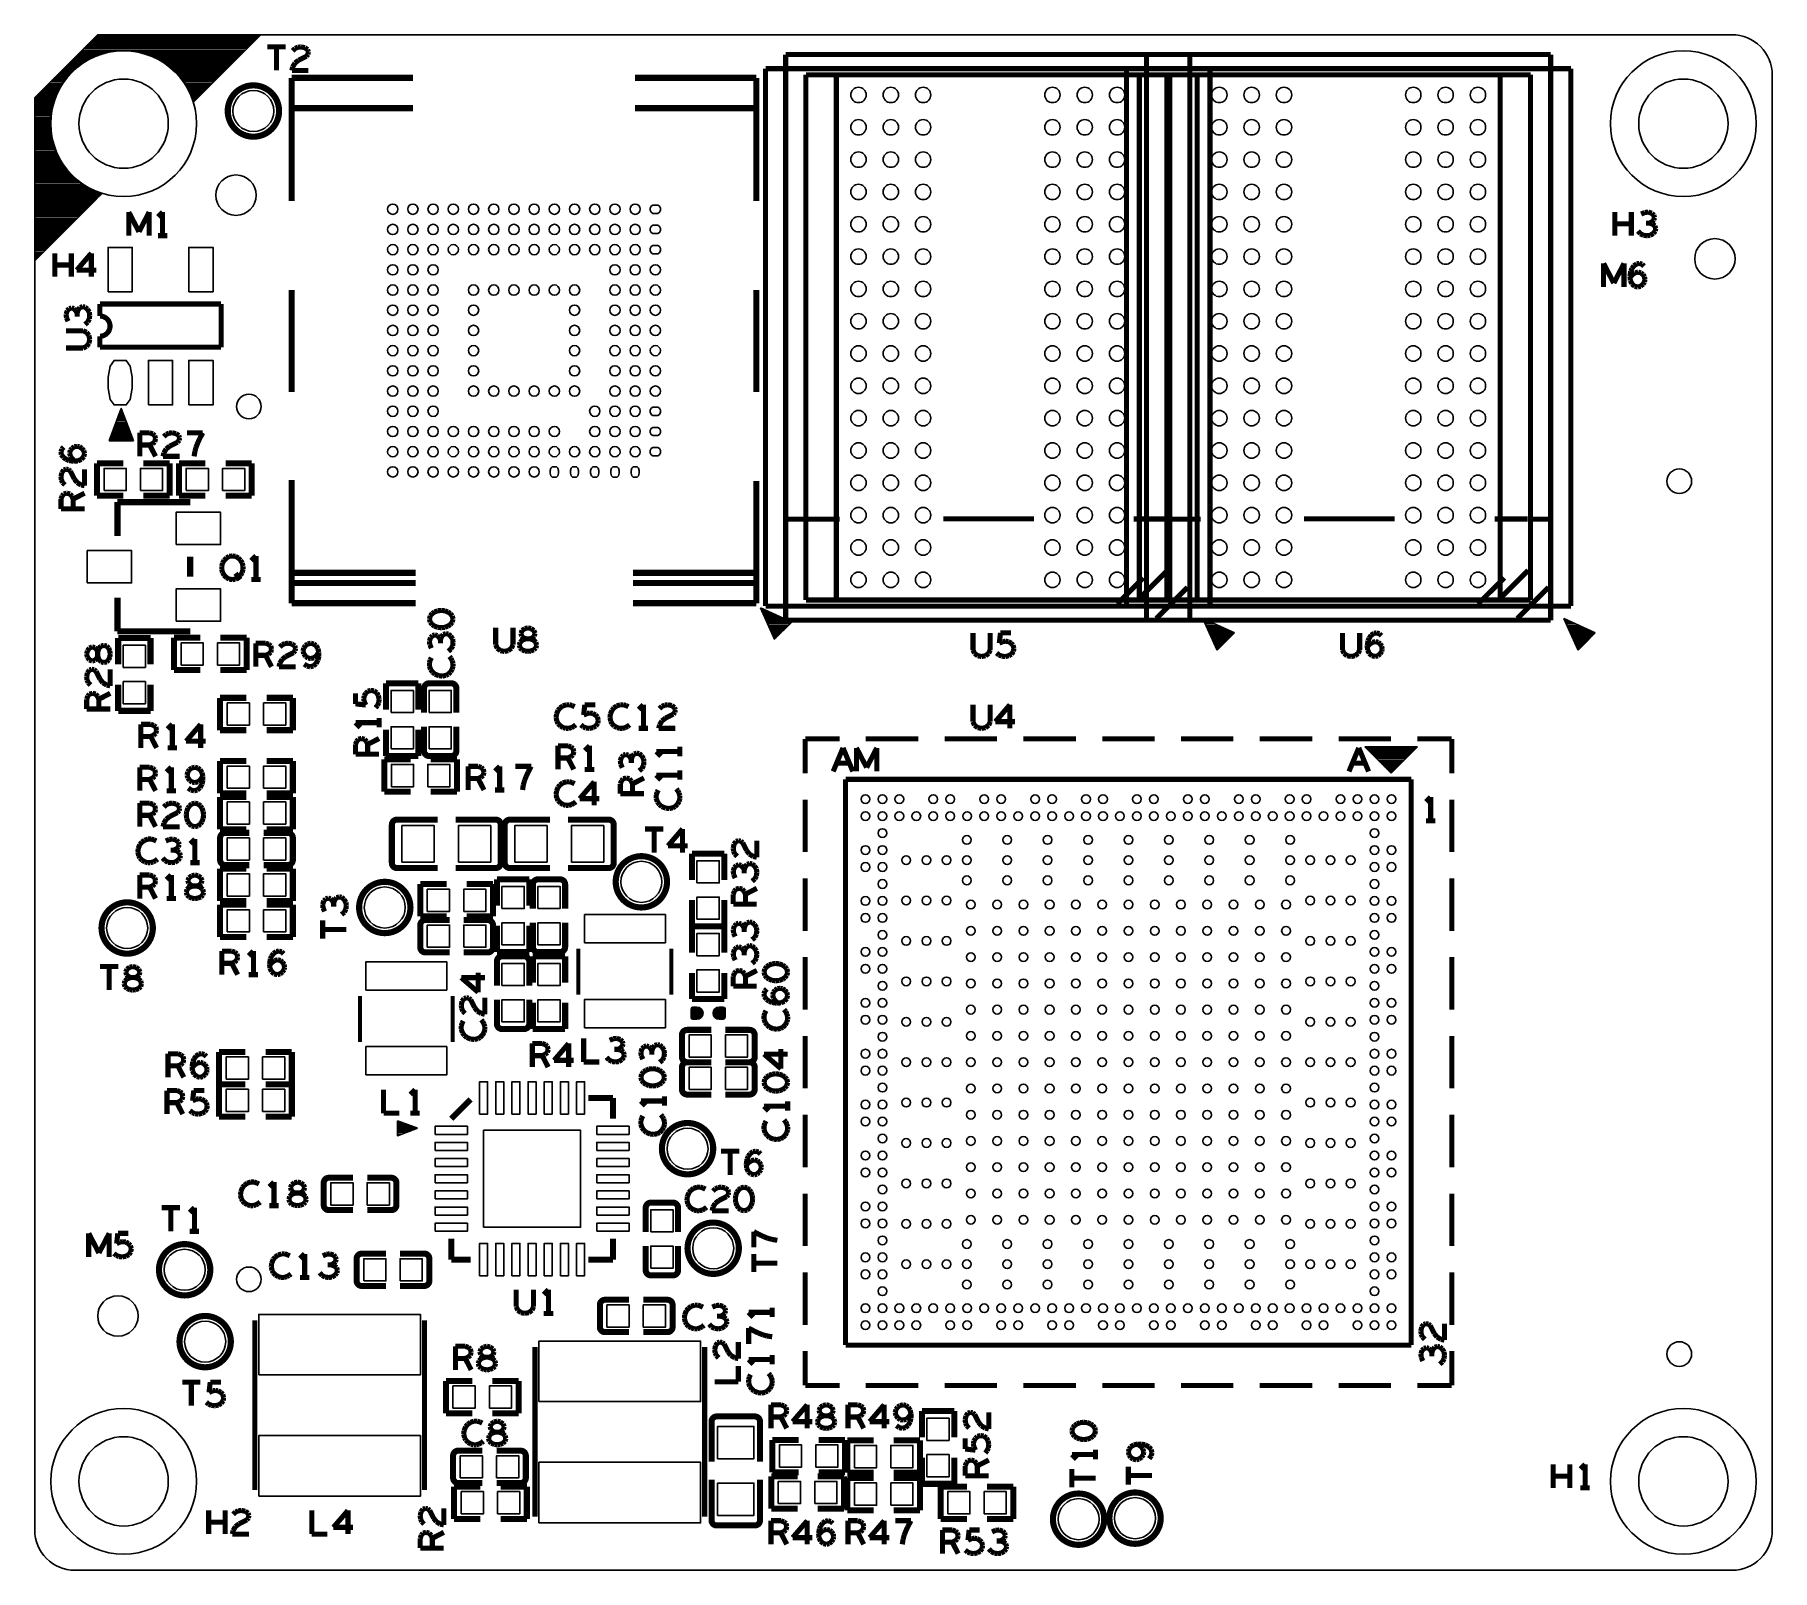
# Model space of a CAD drawing. Extents: x 249.7 to 292.7, y 273.7 to 311.7.
import ezdxf

# ---------------------------------------------------------------- set-up
doc = ezdxf.new("R2010")
doc.units = 0
doc.layers.add('MA_DETAILS', color=254, linetype='CONTINUOUS')

# ---------------------------------------------------------------- blocks, each defined once
blk = doc.blocks.new('FIGURE_CIRCLE')
blk.add_circle((0, 0), 0.5)
blk = doc.blocks.new('FIGURE_SQUARE')
blk.add_lwpolyline([(-0.5, -0.5), (-0.5, 0.5), (0.5, 0.5), (0.5, -0.5)], close=True)
blk = doc.blocks.new('FIGURE_OBLONG')
blk.add_lwpolyline([(-0.5, -0.125), (-0.5, 0.125), (-0.416, 0.375), (-0.25, 0.5), (0.25, 0.5), (0.416, 0.375), (0.5, 0.125), (0.5, -0.125), (0.416, -0.375), (0.25, -0.5), (-0.25, -0.5), (-0.416, -0.375)], close=True)

msp = doc.modelspace()

# ---------------------------------------------------------------- linework, layer by layer
at = {"layer": 'MA_DETAILS'}
for points in [[(249.734832, 310.153812), (251.28855, 311.70753)], [(251.28855, 311.70753), (249.734832, 310.153812)], [(250.910852, 311.329832), (254.952246, 311.329832)], [(250.952508, 311.371488), (254.993902, 311.371488)], [(250.994164, 311.413144), (255.035558, 311.413144)], [(251.03582, 311.4548), (255.077214, 311.4548)], [(251.077476, 311.496456), (255.11887, 311.496456)], [(251.119132, 311.538112), (255.160526, 311.538112)], [(251.160788, 311.579768), (255.202182, 311.579768)], [(251.202444, 311.621424), (255.243838, 311.621424)], [(251.2441, 311.66308), (255.285494, 311.66308)], [(251.285756, 311.704736), (255.32715, 311.704736)], [(251.28855, 311.70753), (255.32969, 311.70753)], [(291.73805, 311.70753), (251.28855, 311.70753)], [(255.32969, 311.70753), (253.67107, 310.048656)], [(250.494292, 310.913272), (250.781058, 310.913272)], [(250.535948, 310.954928), (250.833636, 310.954928)], [(250.577604, 310.996584), (250.890786, 310.996584)], [(250.61926, 311.03824), (250.952762, 311.03824)], [(250.660916, 311.079896), (251.021088, 311.079896)], [(250.702572, 311.121552), (251.09678, 311.121552)], [(250.744228, 311.163208), (251.182378, 311.163208)], [(250.785884, 311.204864), (251.281946, 311.204864)], [(250.82754, 311.24652), (251.402596, 311.24652)], [(250.869196, 311.288176), (251.56541, 311.288176)], [(252.304042, 311.288176), (254.91059, 311.288176)], [(252.466856, 311.24652), (254.868934, 311.24652)], [(252.587506, 311.204864), (254.827278, 311.204864)], [(252.687074, 311.163208), (254.785622, 311.163208)], [(252.772672, 311.121552), (254.743966, 311.121552)], [(252.848364, 311.079896), (254.70231, 311.079896)], [(252.91669, 311.03824), (254.660654, 311.03824)], [(252.978666, 310.996584), (254.618998, 310.996584)], [(253.035816, 310.954928), (254.577342, 310.954928)], [(253.088394, 310.913272), (254.535686, 310.913272)], [(250.077732, 310.496712), (250.408694, 310.496712)], [(250.119388, 310.538368), (250.43638, 310.538368)], [(250.161044, 310.580024), (250.466098, 310.580024)], [(250.2027, 310.62168), (250.49734, 310.62168)], [(250.244356, 310.663336), (250.530614, 310.663336)], [(250.286012, 310.704992), (250.56592, 310.704992)], [(250.327668, 310.746648), (250.603512, 310.746648)], [(250.369324, 310.788304), (250.643644, 310.788304)], [(250.41098, 310.82996), (250.686316, 310.82996)], [(250.452636, 310.871616), (250.732036, 310.871616)], [(253.137416, 310.871616), (254.49403, 310.871616)], [(253.183136, 310.82996), (254.452374, 310.82996)], [(253.225808, 310.788304), (254.410718, 310.788304)], [(253.26594, 310.746648), (254.369062, 310.746648)], [(253.303532, 310.704992), (254.327406, 310.704992)], [(253.338838, 310.663336), (254.28575, 310.663336)], [(253.372112, 310.62168), (254.244094, 310.62168)], [(253.403354, 310.580024), (254.202438, 310.580024)], [(253.433072, 310.538368), (254.160782, 310.538368)], [(253.460758, 310.496712), (254.119126, 310.496712)], [(292.735, 274.704302), (292.735, 310.71058)], [(249.734832, 306.110386), (249.734832, 310.153812)], [(249.734832, 310.153812), (249.734832, 274.704302)], [(249.734832, 310.121808), (250.22302, 310.121808)], [(249.734832, 310.080152), (250.208542, 310.080152)], [(249.734832, 310.038496), (250.195334, 310.038496)], [(249.744484, 310.163464), (250.238514, 310.163464)], [(249.78614, 310.20512), (250.255278, 310.20512)], [(249.827796, 310.246776), (250.273058, 310.246776)], [(249.869452, 310.288432), (250.292362, 310.288432)], [(249.911108, 310.330088), (250.312682, 310.330088)], [(249.952764, 310.371744), (250.334526, 310.371744)], [(249.99442, 310.4134), (250.357894, 310.4134)], [(250.036076, 310.455056), (250.382532, 310.455056)], [(253.48692, 310.455056), (254.07747, 310.455056)], [(253.511558, 310.4134), (254.035814, 310.4134)], [(253.534926, 310.371744), (253.994158, 310.371744)], [(253.55677, 310.330088), (253.952502, 310.330088)], [(253.57709, 310.288432), (253.910846, 310.288432)], [(253.596394, 310.246776), (253.86919, 310.246776)], [(253.614174, 310.20512), (253.827534, 310.20512)], [(253.630938, 310.163464), (253.785878, 310.163464)], [(253.646432, 310.121808), (253.744222, 310.121808)], [(253.66091, 310.080152), (253.702566, 310.080152)], [(249.734832, 309.99684), (250.183142, 309.99684)], [(249.734832, 309.955184), (250.171966, 309.955184)], [(249.734832, 309.913528), (250.16206, 309.913528)], [(249.734832, 309.871872), (250.152916, 309.871872)], [(249.734832, 309.830216), (250.145042, 309.830216)], [(249.734832, 309.78856), (250.13793, 309.78856)], [(249.734832, 309.746904), (250.131834, 309.746904)], [(249.734832, 309.705248), (250.126754, 309.705248)], [(249.734832, 309.663592), (250.12269, 309.663592)], [(249.734832, 309.621936), (250.119642, 309.621936)], [(249.734832, 309.58028), (250.11761, 309.58028)], [(249.734832, 309.538624), (250.11634, 309.538624)], [(249.734832, 309.496968), (250.116086, 309.496968)], [(249.734832, 309.455312), (250.116848, 309.455312)], [(249.734832, 309.413656), (250.118372, 309.413656)], [(249.734832, 309.372), (250.121166, 309.372)], [(249.734832, 309.330344), (250.124722, 309.330344)], [(249.734832, 309.288688), (250.129294, 309.288688)], [(249.734832, 309.247032), (250.134882, 309.247032)], [(249.734832, 309.205376), (250.141232, 309.205376)], [(249.734832, 309.16372), (250.148852, 309.16372)], [(249.734832, 309.122064), (250.157234, 309.122064)], [(249.734832, 309.080408), (250.166886, 309.080408)], [(249.734832, 309.038752), (250.177554, 309.038752)], [(249.734832, 308.997096), (250.188984, 308.997096)], [(249.734832, 308.95544), (250.201684, 308.95544)], [(249.734832, 308.913784), (250.215654, 308.913784)], [(249.734832, 308.872128), (250.23064, 308.872128)], [(249.734832, 308.830472), (250.246642, 308.830472)], [(249.734832, 308.788816), (250.263914, 308.788816)], [(249.734832, 308.74716), (250.282456, 308.74716)], [(249.734832, 308.705504), (250.302268, 308.705504)], [(249.734832, 308.663848), (250.323604, 308.663848)], [(249.734832, 308.622192), (250.345956, 308.622192)], [(249.734832, 308.580536), (250.369832, 308.580536)], [(249.734832, 308.53888), (250.395486, 308.53888)], [(249.734832, 308.497224), (250.42241, 308.497224)], [(249.734832, 308.455568), (250.451112, 308.455568)], [(249.734832, 308.413912), (250.481592, 308.413912)], [(249.734832, 308.372256), (250.51385, 308.372256)], [(249.734832, 308.3306), (250.54814, 308.3306)], [(249.734832, 308.288944), (250.584462, 308.288944)], [(249.734832, 308.247288), (250.623324, 308.247288)], [(249.734832, 308.205632), (250.664726, 308.205632)], [(249.734832, 308.163976), (250.708922, 308.163976)], [(249.734832, 308.12232), (250.756166, 308.12232)], [(249.734832, 308.080664), (250.806966, 308.080664)], [(249.734832, 308.039008), (250.861576, 308.039008)], [(249.734832, 307.997352), (250.921012, 307.997352)], [(249.734832, 307.955696), (250.986036, 307.955696)], [(249.734832, 307.91404), (251.057918, 307.91404)], [(249.734832, 307.872384), (251.138182, 307.872384)], [(249.734832, 307.830728), (251.23013, 307.830728)], [(249.734832, 307.789072), (251.338842, 307.789072)], [(249.734832, 307.747416), (251.370084, 307.747416)], [(249.734832, 307.70576), (251.328428, 307.70576)], [(249.734832, 307.664104), (251.286772, 307.664104)], [(251.260102, 307.635656), (249.734832, 306.110386)], [(249.734832, 307.622448), (251.246894, 307.622448)], [(249.734832, 307.580792), (251.205238, 307.580792)], [(249.734832, 307.539136), (251.163582, 307.539136)], [(249.734832, 307.49748), (251.121926, 307.49748)], [(249.734832, 307.455824), (251.08027, 307.455824)], [(251.393706, 307.771038), (251.258324, 307.635656)], [(251.258324, 307.635656), (251.260102, 307.635656)], [(249.734832, 307.414168), (251.038614, 307.414168)], [(249.734832, 307.372512), (250.996958, 307.372512)], [(249.734832, 307.330856), (250.955302, 307.330856)], [(249.734832, 307.2892), (250.913646, 307.2892)], [(249.734832, 307.247544), (250.87199, 307.247544)], [(249.734832, 307.205888), (250.830334, 307.205888)], [(249.734832, 307.164232), (250.788678, 307.164232)], [(249.734832, 307.122576), (250.747022, 307.122576)], [(249.734832, 307.08092), (250.705366, 307.08092)], [(249.734832, 307.039264), (250.66371, 307.039264)], [(249.734832, 306.997608), (250.622054, 306.997608)], [(249.734832, 306.955952), (250.580398, 306.955952)], [(249.734832, 306.914296), (250.538742, 306.914296)], [(249.734832, 306.87264), (250.497086, 306.87264)], [(249.734832, 306.830984), (250.45543, 306.830984)], [(249.734832, 306.789328), (250.413774, 306.789328)], [(249.734832, 306.747672), (250.372118, 306.747672)], [(249.734832, 306.706016), (250.330462, 306.706016)], [(249.734832, 306.66436), (250.288806, 306.66436)], [(249.734832, 306.622704), (250.24715, 306.622704)], [(249.734832, 306.581048), (250.205494, 306.581048)], [(249.734832, 306.539392), (250.163838, 306.539392)], [(249.734832, 306.497736), (250.122182, 306.497736)], [(249.734832, 306.45608), (250.080526, 306.45608)], [(249.734832, 306.414424), (250.03887, 306.414424)], [(249.734832, 306.372768), (249.997214, 306.372768)], [(249.734832, 306.331112), (249.955558, 306.331112)], [(249.734832, 306.289456), (249.913902, 306.289456)], [(249.734832, 306.2478), (249.872246, 306.2478)], [(249.734832, 306.206144), (249.83059, 306.206144)], [(249.734832, 306.164488), (249.788934, 306.164488)], [(249.734832, 306.122832), (249.747278, 306.122832)], [(251.877068, 302.46066), (251.577094, 301.66056)], [(251.829062, 302.332136), (251.925328, 302.332136)], [(251.844556, 302.373792), (251.909834, 302.373792)], [(251.860304, 302.415448), (251.894086, 302.415448)], [(251.875798, 302.457104), (251.878592, 302.457104)], [(252.177042, 301.66056), (251.877068, 302.46066)], [(251.657104, 301.87392), (252.097286, 301.87392)], [(251.672852, 301.915576), (252.081538, 301.915576)], [(251.688346, 301.957232), (252.066044, 301.957232)], [(251.704094, 301.998888), (252.050296, 301.998888)], [(251.719588, 302.040544), (252.034802, 302.040544)], [(251.735336, 302.0822), (252.019054, 302.0822)], [(251.75083, 302.123856), (252.00356, 302.123856)], [(251.766578, 302.165512), (251.987812, 302.165512)], [(251.782072, 302.207168), (251.972318, 302.207168)], [(251.79782, 302.248824), (251.95657, 302.248824)], [(251.813314, 302.29048), (251.941076, 302.29048)], [(251.577094, 301.66056), (252.177042, 301.66056)], [(251.579126, 301.66564), (252.175264, 301.66564)], [(251.59462, 301.707296), (252.15977, 301.707296)], [(251.610368, 301.748952), (252.144022, 301.748952)], [(251.625862, 301.790608), (252.128528, 301.790608)], [(251.64161, 301.832264), (252.11278, 301.832264)], [(267.692124, 297.523662), (268.04493, 296.74566)], [(268.470126, 297.169586), (267.692124, 297.523662)], [(267.702792, 297.50004), (267.744194, 297.50004)], [(267.721588, 297.458384), (267.835634, 297.458384)], [(267.740384, 297.416728), (267.927328, 297.416728)], [(267.759434, 297.375072), (268.018768, 297.375072)], [(267.77823, 297.333416), (268.110208, 297.333416)], [(267.79728, 297.29176), (268.201902, 297.29176)], [(267.816076, 297.250104), (268.293342, 297.250104)], [(267.834872, 297.208448), (268.384782, 297.208448)], [(267.853922, 297.166792), (268.467078, 297.166792)], [(268.04493, 296.74566), (268.470126, 297.169586)], [(278.644604, 297.258486), (279.000204, 296.481246)], [(279.424384, 296.905426), (278.644604, 297.258486)], [(278.648414, 297.250104), (278.663146, 297.250104)], [(278.667464, 297.208448), (278.755348, 297.208448)], [(278.686514, 297.166792), (278.847296, 297.166792)], [(287.575244, 297.258486), (287.930844, 296.481246)], [(288.355024, 296.905426), (287.575244, 297.258486)], [(287.579054, 297.250104), (287.593786, 297.250104)], [(287.598104, 297.208448), (287.685988, 297.208448)], [(287.617154, 297.166792), (287.777936, 297.166792)], [(267.872718, 297.125136), (268.425422, 297.125136)], [(267.891514, 297.08348), (268.383512, 297.08348)], [(267.910564, 297.041824), (268.341856, 297.041824)], [(267.92936, 297.000168), (268.3002, 297.000168)], [(267.948156, 296.958512), (268.25829, 296.958512)], [(267.967206, 296.916856), (268.216634, 296.916856)], [(267.986002, 296.8752), (268.174724, 296.8752)], [(268.005052, 296.833544), (268.133068, 296.833544)], [(268.023848, 296.791888), (268.091158, 296.791888)], [(268.042644, 296.750232), (268.049502, 296.750232)], [(278.705564, 297.125136), (278.939244, 297.125136)], [(278.724614, 297.08348), (279.031192, 297.08348)], [(278.743664, 297.041824), (279.12314, 297.041824)], [(278.762714, 297.000168), (279.215342, 297.000168)], [(278.781764, 296.958512), (279.30729, 296.958512)], [(278.800814, 296.916856), (279.399238, 296.916856)], [(278.819864, 296.8752), (279.394158, 296.8752)], [(278.838914, 296.833544), (279.352502, 296.833544)], [(278.857964, 296.791888), (279.310846, 296.791888)], [(278.877014, 296.750232), (279.26919, 296.750232)], [(278.896064, 296.708576), (279.227534, 296.708576)], [(279.000204, 296.481246), (279.424384, 296.905426)], [(287.636204, 297.125136), (287.869884, 297.125136)], [(287.655254, 297.08348), (287.961832, 297.08348)], [(287.674304, 297.041824), (288.05378, 297.041824)], [(287.693354, 297.000168), (288.145982, 297.000168)], [(287.712404, 296.958512), (288.23793, 296.958512)], [(287.731454, 296.916856), (288.329878, 296.916856)], [(287.750504, 296.8752), (288.324798, 296.8752)], [(287.769554, 296.833544), (288.283142, 296.833544)], [(287.788604, 296.791888), (288.241486, 296.791888)], [(287.807654, 296.750232), (288.19983, 296.750232)], [(287.826704, 296.708576), (288.158174, 296.708576)], [(287.930844, 296.481246), (288.355024, 296.905426)], [(288.062162, 297.038014), (288.355024, 296.905426)], [(288.062162, 296.612564), (288.062162, 297.038014)], [(288.062162, 297.038014), (288.355024, 296.905426)], [(288.062162, 296.612564), (288.062162, 297.038014)], [(288.062162, 297.038014), (288.355024, 296.905426)], [(288.062162, 296.612564), (288.062162, 297.038014)], [(288.062162, 297.038014), (288.355024, 296.905426)], [(288.062162, 296.612564), (288.062162, 297.038014)], [(288.062162, 297.000168), (288.145728, 297.000168)], [(288.062162, 297.000168), (288.145728, 297.000168)], [(288.062162, 297.000168), (288.145728, 297.000168)], [(288.062162, 297.000168), (288.145728, 297.000168)], [(288.062162, 296.958512), (288.237676, 296.958512)], [(288.062162, 296.958512), (288.237676, 296.958512)], [(288.062162, 296.958512), (288.237676, 296.958512)], [(288.062162, 296.958512), (288.237676, 296.958512)], [(288.062162, 296.916856), (288.329624, 296.916856)], [(288.062162, 296.916856), (288.329624, 296.916856)], [(288.062162, 296.916856), (288.329624, 296.916856)], [(288.062162, 296.916856), (288.329624, 296.916856)], [(288.355024, 296.905426), (288.062162, 296.612564)], [(288.355024, 296.905426), (288.062162, 296.612564)], [(288.355024, 296.905426), (288.062162, 296.612564)], [(288.355024, 296.905426), (288.062162, 296.612564)], [(288.062162, 296.8752), (288.324798, 296.8752)], [(288.062162, 296.8752), (288.324798, 296.8752)], [(288.062162, 296.8752), (288.324798, 296.8752)], [(288.062162, 296.8752), (288.324798, 296.8752)], [(288.062162, 296.833544), (288.283142, 296.833544)], [(288.062162, 296.833544), (288.283142, 296.833544)], [(288.062162, 296.833544), (288.283142, 296.833544)], [(288.062162, 296.833544), (288.283142, 296.833544)], [(288.062162, 296.791888), (288.241486, 296.791888)], [(288.062162, 296.791888), (288.241486, 296.791888)], [(288.062162, 296.791888), (288.241486, 296.791888)], [(288.062162, 296.791888), (288.241486, 296.791888)], [(288.062162, 296.750232), (288.19983, 296.750232)], [(288.062162, 296.750232), (288.19983, 296.750232)], [(288.062162, 296.750232), (288.19983, 296.750232)], [(288.062162, 296.750232), (288.19983, 296.750232)], [(288.062162, 296.708576), (288.158174, 296.708576)], [(288.062162, 296.708576), (288.158174, 296.708576)], [(288.062162, 296.708576), (288.158174, 296.708576)], [(288.062162, 296.708576), (288.158174, 296.708576)], [(278.915114, 296.66692), (279.185878, 296.66692)], [(278.934164, 296.625264), (279.144222, 296.625264)], [(278.953214, 296.583608), (279.102566, 296.583608)], [(278.972264, 296.541952), (279.06091, 296.541952)], [(278.991314, 296.500296), (279.019254, 296.500296)], [(287.845754, 296.66692), (288.116518, 296.66692)], [(287.864804, 296.625264), (288.074862, 296.625264)], [(287.883854, 296.583608), (288.033206, 296.583608)], [(287.902904, 296.541952), (287.99155, 296.541952)], [(287.921954, 296.500296), (287.949894, 296.500296)], [(288.062162, 296.66692), (288.116518, 296.66692)], [(288.062162, 296.66692), (288.116518, 296.66692)], [(288.062162, 296.66692), (288.116518, 296.66692)], [(288.062162, 296.66692), (288.116518, 296.66692)], [(288.062162, 296.625264), (288.074862, 296.625264)], [(288.062162, 296.625264), (288.074862, 296.625264)], [(288.062162, 296.625264), (288.074862, 296.625264)], [(288.062162, 296.625264), (288.074862, 296.625264)], [(282.651708, 294.0812), (283.951934, 294.0812)], [(283.301948, 293.431214), (282.651708, 294.0812)], [(282.69057, 294.042592), (283.913326, 294.042592)], [(282.732226, 294.000936), (283.87167, 294.000936)], [(282.773882, 293.95928), (283.830014, 293.95928)], [(282.815538, 293.917624), (283.788358, 293.917624)], [(282.857194, 293.875968), (283.746702, 293.875968)], [(282.89885, 293.834312), (283.705046, 293.834312)], [(282.940506, 293.792656), (283.66339, 293.792656)], [(282.982162, 293.751), (283.621734, 293.751)], [(283.023818, 293.709344), (283.580078, 293.709344)], [(283.951934, 294.0812), (283.301948, 293.431214)], [(283.065474, 293.667688), (283.538422, 293.667688)], [(283.10713, 293.626032), (283.496766, 293.626032)], [(283.148786, 293.584376), (283.45511, 293.584376)], [(283.190442, 293.54272), (283.413454, 293.54272)], [(283.232098, 293.501064), (283.371798, 293.501064)], [(283.273754, 293.459408), (283.330142, 293.459408)], [(265.979402, 287.595056), (265.979402, 287.379156)], [(265.979402, 287.585912), (266.241784, 287.585912)], [(265.979402, 287.544256), (266.264644, 287.544256)], [(265.979402, 287.5026), (266.27328, 287.5026)], [(265.979402, 287.460944), (266.269978, 287.460944)], [(265.979402, 287.419288), (266.253976, 287.419288)], [(265.979656, 287.377632), (266.218924, 287.377632)], [(265.991848, 287.627568), (266.190984, 287.627568)], [(266.12342, 287.64357), (266.02182, 287.64357)], [(266.02182, 287.343342), (266.12342, 287.343342)], [(266.523724, 287.5026), (266.817602, 287.5026)], [(266.527026, 287.460944), (266.817602, 287.460944)], [(266.53236, 287.544256), (266.817602, 287.544256)], [(266.543028, 287.419288), (266.817602, 287.419288)], [(266.55522, 287.585912), (266.817602, 287.585912)], [(266.57808, 287.377632), (266.815316, 287.377632)], [(266.60602, 287.627568), (266.808712, 287.627568)], [(266.775184, 287.64357), (266.673584, 287.64357)], [(266.673584, 287.343342), (266.775184, 287.343342)], [(266.817602, 287.391856), (266.817602, 287.607756)], [(258.710938, 284.832298), (258.710938, 284.45841)], [(259.208016, 284.645354), (258.710938, 284.832298)], [(258.710938, 284.79496), (258.810252, 284.79496)], [(258.710938, 284.753304), (258.920996, 284.753304)], [(258.710938, 284.711648), (259.031994, 284.711648)], [(258.710938, 284.669992), (259.142738, 284.669992)], [(258.710938, 284.45841), (259.208016, 284.645354)], [(258.710938, 284.628336), (259.16255, 284.628336)], [(258.710938, 284.58668), (259.051806, 284.58668)], [(258.710938, 284.545024), (258.941062, 284.545024)], [(258.710938, 284.503368), (258.830318, 284.503368)], [(258.710938, 284.461712), (258.719574, 284.461712)], [(250.731782, 273.707606), (291.73805, 273.707606)]]:
    msp.add_lwpolyline(points, dxfattribs=at)
for points in [[(253.67107, 310.048656, 1.654073), (251.393706, 307.771038)], [(292.735, 310.71058, 0.414214), (291.73805, 311.70753)], [(266.02182, 287.64357, 0.375524), (265.979402, 287.595056)], [(265.979402, 287.379156, 0.365699), (266.02182, 287.343342)], [(266.12342, 287.343342, 1), (266.12342, 287.64357)], [(266.673584, 287.64357, 1), (266.673584, 287.343342)], [(266.817602, 287.607756, 0.365699), (266.775184, 287.64357)], [(266.775184, 287.343342, 0.375524), (266.817602, 287.391856)], [(249.734832, 274.704302, 0.414139), (250.731782, 273.707606)], [(291.73805, 273.707606, 0.414139), (292.735, 274.704302)]]:
    msp.add_lwpolyline(points, format="xyb", dxfattribs=at)
for points, const_width in [([(255.493774, 311.407556), (255.94183, 311.407556)], 0.127), ([(255.717802, 311.407556), (255.717802, 310.823356)], 0.127), ([(256.117344, 311.310274), (256.175764, 311.368694)], 0.127), ([(256.175764, 311.368694), (256.243836, 311.397904)], 0.127), ([(256.243836, 311.397904), (256.321814, 311.407556)], 0.127), ([(256.321814, 311.407556), (256.419096, 311.387998)], 0.127), ([(256.419096, 311.387998), (256.487168, 311.339484)], 0.127), ([(256.487168, 311.339484), (256.506726, 311.281064)], 0.127), ([(256.506726, 311.281064), (256.497074, 311.222644)], 0.127), ([(256.117344, 310.910986), (256.097786, 310.823356)], 0.127), ([(256.175764, 311.008268), (256.117344, 310.910986)], 0.127), ([(256.263394, 311.076594), (256.175764, 311.008268)], 0.127), ([(256.457958, 311.173876), (256.263394, 311.076594)], 0.127), ([(256.497074, 311.222644), (256.457958, 311.173876)], 0.127), ([(278.819864, 310.867806), (267.821664, 310.867806)], 0.127), ([(267.821664, 310.867806), (267.821664, 297.568366)], 0.127), ([(268.319504, 311.218326), (278.322024, 311.218326)], 0.127), ([(268.319504, 297.217846), (268.319504, 311.218326)], 0.127), ([(287.750504, 310.867806), (276.752304, 310.867806)], 0.127), ([(276.752304, 310.867806), (276.752304, 297.568366)], 0.127), ([(277.250144, 311.218326), (287.252664, 311.218326)], 0.127), ([(277.250144, 297.217846), (277.250144, 311.218326)], 0.127), ([(278.322024, 311.218326), (278.322024, 297.217846)], 0.127), ([(278.819864, 297.568366), (278.819864, 310.867806)], 0.127), ([(287.252664, 311.218326), (287.252664, 297.217846)], 0.127), ([(287.750504, 297.568366), (287.750504, 310.867806)], 0.127), ([(256.093976, 310.639714), (259.09397, 310.639714)], 0.1524), ([(256.093976, 309.889652), (256.093976, 310.639714)], 0.1524), ([(256.097786, 310.823356), (256.506726, 310.823356)], 0.127), ([(267.59408, 310.639714), (264.594086, 310.639714)], 0.1524), ([(267.59408, 309.889652), (267.59408, 310.639714)], 0.1524), ([(268.819884, 310.717946), (277.821644, 310.717946)], 0.127), ([(277.821644, 310.717946), (268.819884, 310.717946)], 0.127), ([(268.819884, 310.717946), (268.819884, 299.717206)], 0.127), ([(268.819884, 297.718226), (268.819884, 310.717946)], 0.127), ([(269.571724, 310.717946), (277.069804, 310.717946)], 0.127), ([(269.571724, 297.718226), (269.571724, 310.717946)], 0.127), ([(277.069804, 310.717946), (277.069804, 297.718226)], 0.127), ([(277.750524, 310.717946), (286.752284, 310.717946)], 0.127), ([(286.752284, 310.717946), (277.750524, 310.717946)], 0.127), ([(277.750524, 310.717946), (277.750524, 299.717206)], 0.127), ([(277.750524, 297.718226), (277.750524, 310.717946)], 0.127), ([(277.821644, 299.717206), (277.821644, 310.717946)], 0.127), ([(277.821644, 310.717946), (277.821644, 297.718226)], 0.127), ([(278.502364, 310.717946), (286.000444, 310.717946)], 0.127), ([(278.502364, 297.718226), (278.502364, 310.717946)], 0.127), ([(286.000444, 310.717946), (286.000444, 297.718226)], 0.127), ([(286.752284, 299.717206), (286.752284, 310.717946)], 0.127), ([(286.752284, 310.717946), (286.752284, 297.718226)], 0.127), ([(259.09397, 309.889652), (256.093976, 309.889652)], 0.1524), ([(256.093976, 309.889652), (256.093976, 307.589682)], 0.1524), ([(264.594086, 309.889652), (267.59408, 309.889652)], 0.1524), ([(267.59408, 309.889652), (267.59408, 307.589682)], 0.1524), ([(252.060964, 307.318156), (252.314202, 306.831238)], 0.127), ([(252.060964, 306.733956), (252.060964, 307.318156)], 0.127), ([(252.314202, 306.831238), (252.56744, 307.318156)], 0.127), ([(252.56744, 307.318156), (252.56744, 306.733956)], 0.127), ([(252.898656, 307.318156), (252.781816, 307.201316)], 0.127), ([(252.898656, 306.733956), (252.898656, 307.318156)], 0.127), ([(288.838132, 306.733956), (288.838132, 307.318156)], 0.127), ([(289.247072, 307.026056), (288.838132, 307.026056)], 0.127), ([(289.247072, 307.318156), (289.247072, 306.733956)], 0.127), ([(289.578288, 307.308504), (289.490658, 307.269388)], 0.127), ([(289.665918, 307.318156), (289.578288, 307.308504)], 0.127), ([(289.695128, 307.045614), (289.607498, 307.045614)], 0.127), ([(289.753548, 307.288946), (289.665918, 307.318156)], 0.127), ([(289.695128, 307.045614), (289.753548, 307.074824)], 0.127), ([(289.763454, 307.026056), (289.695128, 307.045614)], 0.127), ([(289.802316, 307.240178), (289.753548, 307.288946)], 0.127), ([(289.753548, 307.074824), (289.802316, 307.123338)], 0.127), ([(289.831526, 306.977288), (289.763454, 307.026056)], 0.127), ([(289.821874, 307.181758), (289.802316, 307.240178)], 0.127), ([(289.802316, 307.123338), (289.821874, 307.181758)], 0.127), ([(289.851084, 306.909216), (289.831526, 306.977288)], 0.127), ([(252.781816, 306.733956), (253.015496, 306.733956)], 0.127), ([(289.412934, 306.850796), (289.471354, 306.782724)], 0.127), ([(289.471354, 306.782724), (289.549078, 306.743608)], 0.127), ([(289.549078, 306.743608), (289.636708, 306.733956)], 0.127), ([(289.636708, 306.733956), (289.714686, 306.743608)], 0.127), ([(289.714686, 306.743608), (289.792664, 306.792376)], 0.127), ([(289.792664, 306.792376), (289.841178, 306.850796)], 0.127), ([(289.841178, 306.850796), (289.851084, 306.909216)], 0.127), ([(250.230132, 305.717956), (250.230132, 306.302156)], 0.127), ([(250.639072, 306.302156), (250.639072, 305.717956)], 0.127), ([(251.135896, 306.302156), (250.775724, 305.883564)], 0.127), ([(251.135896, 305.717956), (251.135896, 306.302156)], 0.127), ([(250.639072, 306.010056), (250.230132, 306.010056)], 0.127), ([(250.775724, 305.883564), (251.262388, 305.883564)], 0.127), ([(288.560764, 306.048156), (288.814002, 305.561238)], 0.127), ([(288.560764, 305.463956), (288.560764, 306.048156)], 0.127), ([(288.814002, 305.561238), (289.06724, 306.048156)], 0.127), ([(289.06724, 306.048156), (289.06724, 305.463956)], 0.127), ([(289.213544, 305.726846), (289.232848, 305.853338)], 0.127), ([(289.213544, 305.707288), (289.281616, 305.775614)], 0.127), ([(289.223196, 305.629564), (289.213544, 305.726846)], 0.127), ([(289.232848, 305.853338), (289.262058, 305.921664)], 0.127), ([(289.262058, 305.921664), (289.310826, 305.989736)], 0.127), ([(289.281616, 305.775614), (289.340036, 305.814476)], 0.127), ([(289.310826, 305.989736), (289.378898, 306.038504)], 0.127), ([(289.340036, 305.814476), (289.418014, 305.834034)], 0.127), ([(289.378898, 306.038504), (289.447224, 306.048156)], 0.127), ([(289.418014, 305.834034), (289.486086, 305.814476)], 0.127), ([(289.447224, 306.048156), (289.515296, 306.028598)], 0.127), ([(289.486086, 305.814476), (289.534854, 305.775614)], 0.127), ([(289.515296, 306.028598), (289.564064, 305.980084)], 0.127), ([(289.534854, 305.775614), (289.573716, 305.717194)], 0.127), ([(289.573716, 305.717194), (289.583368, 305.648868)], 0.127), ([(256.093976, 302.86452), (256.093976, 305.389534)], 0.1524), ([(267.59408, 302.86452), (267.59408, 305.389534)], 0.1524), ([(289.262058, 305.541934), (289.223196, 305.629564)], 0.127), ([(289.330384, 305.483514), (289.262058, 305.541934)], 0.127), ([(289.408108, 305.463956), (289.330384, 305.483514)], 0.127), ([(289.476434, 305.483514), (289.408108, 305.463956)], 0.127), ([(289.534854, 305.532028), (289.476434, 305.483514)], 0.127), ([(289.573716, 305.590448), (289.534854, 305.532028)], 0.127), ([(289.583368, 305.648868), (289.573716, 305.590448)], 0.127), ([(250.540012, 304.879502), (250.510802, 304.791872)], 0.127), ([(250.58878, 304.92827), (250.540012, 304.879502)], 0.127), ([(250.6472, 304.947828), (250.58878, 304.92827)], 0.127), ([(250.70562, 304.92827), (250.6472, 304.947828)], 0.127), ([(250.754134, 304.879502), (250.70562, 304.92827)], 0.127), ([(250.783344, 304.821082), (250.754134, 304.879502)], 0.127), ([(250.802902, 304.889408), (250.783344, 304.821082)], 0.127), ([(250.783344, 304.821082), (250.783344, 304.733452)], 0.127), ([(250.85167, 304.95748), (250.802902, 304.889408)], 0.127), ([(250.919742, 304.977038), (250.85167, 304.95748)], 0.127), ([(250.978162, 304.967132), (250.919742, 304.977038)], 0.127), ([(251.036582, 304.918618), (250.978162, 304.967132)], 0.127), ([(251.08535, 304.84064), (251.036582, 304.918618)], 0.127), ([(251.095002, 304.762662), (251.08535, 304.84064)], 0.127), ([(251.347986, 304.746406), (251.347986, 305.043332)], 0.127), ([(251.347986, 305.043332), (254.347726, 305.043332)], 0.127), ([(254.347726, 305.043332), (254.347726, 303.975008)], 0.127), ([(250.510802, 304.791872), (250.520454, 304.704242)], 0.127), ([(250.929394, 304.382678), (250.510802, 304.382678)], 0.127), ([(250.520454, 304.704242), (250.55957, 304.616612)], 0.127), ([(251.017024, 304.343816), (250.929394, 304.382678)], 0.127), ([(250.978162, 304.538888), (251.046234, 304.597308)], 0.127), ([(251.046234, 304.597308), (251.08535, 304.675032)], 0.127), ([(251.08535, 304.675032), (251.095002, 304.762662)], 0.127), ([(250.510802, 303.954434), (250.929394, 303.954434)], 0.127), ([(250.929394, 303.954434), (251.017024, 303.993296)], 0.127), ([(251.075444, 304.265838), (251.017024, 304.343816)], 0.127), ([(251.017024, 303.993296), (251.075444, 304.071274)], 0.127), ([(251.095002, 304.168556), (251.075444, 304.265838)], 0.127), ([(251.075444, 304.071274), (251.095002, 304.168556)], 0.127), ([(251.347986, 303.975008), (251.347986, 304.246534)], 0.127), ([(254.347726, 303.975008), (251.347986, 303.975008)], 0.127), ([(252.33503, 301.857156), (252.578616, 301.857156)], 0.127), ([(252.33503, 301.272956), (252.33503, 301.857156)], 0.127), ([(252.578616, 301.857156), (252.65634, 301.827946)], 0.127), ([(252.65634, 301.827946), (252.705108, 301.789084)], 0.127), ([(252.92939, 301.759874), (252.98781, 301.818294)], 0.127), ([(252.98781, 301.818294), (253.055882, 301.847504)], 0.127), ([(253.055882, 301.847504), (253.13386, 301.857156)], 0.127), ([(253.13386, 301.857156), (253.231142, 301.837598)], 0.127), ([(253.231142, 301.837598), (253.299214, 301.789084)], 0.127), ([(253.893574, 301.857156), (253.503938, 301.857156)], 0.127), ([(253.815596, 301.711106), (253.893574, 301.857156)], 0.127), ([(250.383802, 301.385478), (250.40336, 301.45355)], 0.127), ([(250.393454, 301.317152), (250.383802, 301.385478)], 0.127), ([(250.40336, 301.45355), (250.451874, 301.502318)], 0.127), ([(250.597924, 301.356268), (250.617482, 301.42434)], 0.127), ([(250.617482, 301.42434), (250.656344, 301.473108)], 0.127), ([(250.656344, 301.473108), (250.714764, 301.51197)], 0.127), ([(250.714764, 301.51197), (250.78309, 301.521622)], 0.127), ([(250.78309, 301.521622), (250.84151, 301.51197)], 0.127), ([(250.84151, 301.51197), (250.89993, 301.473108)], 0.127), ([(250.89993, 301.473108), (250.948444, 301.414688)], 0.127), ([(250.948444, 301.414688), (250.968002, 301.346362)], 0.127), ([(252.578616, 301.555404), (252.33503, 301.555404)], 0.127), ([(252.646688, 301.584614), (252.578616, 301.555404)], 0.127), ([(252.578616, 301.555404), (252.724666, 301.272956)], 0.127), ([(252.705108, 301.633128), (252.646688, 301.584614)], 0.127), ([(252.705108, 301.789084), (252.724666, 301.711106)], 0.127), ([(252.724666, 301.711106), (252.705108, 301.633128)], 0.127), ([(252.98781, 301.457868), (252.92939, 301.360586)], 0.127), ([(253.07544, 301.526194), (252.98781, 301.457868)], 0.127), ([(253.270004, 301.623476), (253.07544, 301.526194)], 0.127), ([(253.30912, 301.672244), (253.270004, 301.623476)], 0.127), ([(253.299214, 301.789084), (253.318772, 301.730664)], 0.127), ([(253.318772, 301.730664), (253.30912, 301.672244)], 0.127), ([(253.679198, 301.272956), (253.698756, 301.399448)], 0.127), ([(253.698756, 301.399448), (253.727966, 301.506636)], 0.127), ([(253.727966, 301.506636), (253.766828, 301.603918)], 0.127), ([(253.766828, 301.603918), (253.815596, 301.711106)], 0.127), ([(250.442222, 301.24908), (250.393454, 301.317152)], 0.127), ([(250.510294, 301.200312), (250.442222, 301.24908)], 0.127), ([(250.451874, 300.937168), (250.510294, 300.956726)], 0.127), ([(250.57862, 301.171102), (250.510294, 301.200312)], 0.127), ([(250.510294, 300.956726), (250.568714, 300.947074)], 0.127), ([(250.568714, 300.947074), (250.617482, 300.907958)], 0.127), ([(250.705112, 301.151798), (250.57862, 301.171102)], 0.127), ([(250.617482, 301.27829), (250.597924, 301.356268)], 0.127), ([(250.656344, 301.21987), (250.617482, 301.27829)], 0.127), ([(250.72467, 301.151798), (250.656344, 301.21987)], 0.127), ([(250.802394, 301.16145), (250.705112, 301.151798)], 0.127), ([(250.890024, 301.200312), (250.802394, 301.16145)], 0.127), ([(250.948444, 301.268638), (250.890024, 301.200312)], 0.127), ([(250.968002, 301.346362), (250.948444, 301.268638)], 0.127), ([(250.968002, 300.547786), (250.968002, 300.956726)], 0.127), ([(251.27458, 301.101506), (251.924566, 301.101506)], 0.150114), ([(251.27458, 300.301406), (251.27458, 301.101506)], 0.150114), ([(253.074424, 301.101506), (252.424438, 301.101506)], 0.150114), ([(252.92939, 301.360586), (252.909832, 301.272956)], 0.127), ([(252.909832, 301.272956), (253.318772, 301.272956)], 0.127), ([(253.074424, 300.301406), (253.074424, 301.101506)], 0.150114), ([(253.956566, 301.101506), (253.30658, 301.101506)], 0.150114), ([(253.30658, 301.101506), (253.30658, 300.301406)], 0.150114), ([(254.456438, 301.101506), (255.106424, 301.101506)], 0.150114), ([(255.106424, 301.101506), (255.106424, 300.301406)], 0.150114), ([(250.383802, 300.771814), (250.40336, 300.869096)], 0.127), ([(250.393454, 300.693836), (250.383802, 300.771814)], 0.127), ([(250.422664, 300.625764), (250.393454, 300.693836)], 0.127), ([(250.40336, 300.869096), (250.451874, 300.937168)], 0.127), ([(250.481084, 300.567344), (250.422664, 300.625764)], 0.127), ([(250.617482, 300.907958), (250.714764, 300.713394)], 0.127), ([(250.714764, 300.713394), (250.78309, 300.625764)], 0.127), ([(250.78309, 300.625764), (250.880372, 300.567344)], 0.127), ([(250.880372, 300.567344), (250.968002, 300.547786)], 0.127), ([(256.093976, 298.389548), (256.093976, 300.689518)], 0.1524), ([(267.59408, 298.139612), (267.59408, 300.664372)], 0.1524), ([(250.383802, 300.21657), (250.413012, 300.294294)], 0.127), ([(250.383802, 299.972984), (250.383802, 300.21657)], 0.127), ([(250.413012, 300.294294), (250.451874, 300.343062)], 0.127), ([(250.451874, 300.343062), (250.529852, 300.36262)], 0.127), ([(250.529852, 300.36262), (250.60783, 300.343062)], 0.127), ([(250.60783, 300.343062), (250.656344, 300.284642)], 0.127), ([(250.656344, 300.284642), (250.685554, 300.21657)], 0.127), ([(250.685554, 300.21657), (250.968002, 300.36262)], 0.127), ([(250.685554, 300.21657), (250.685554, 299.972984)], 0.127), ([(251.924566, 300.301406), (251.27458, 300.301406)], 0.150114), ([(251.78258, 299.304456), (251.78258, 300.142402)], 0.153924), ([(251.78258, 300.142402), (253.58598, 300.142402)], 0.153924), ([(252.424438, 300.301406), (253.074424, 300.301406)], 0.150114), ([(253.30658, 300.301406), (253.956566, 300.301406)], 0.150114), ([(255.106424, 300.301406), (254.456438, 300.301406)], 0.150114), ([(250.968002, 299.972984), (250.383802, 299.972984)], 0.127), ([(268.819884, 299.717206), (268.342364, 299.717206)], 0.127), ([(268.860524, 299.717206), (269.655544, 299.717206)], 0.127), ([(274.463764, 299.727366), (272.218404, 299.727366)], 0.127), ([(277.753064, 299.722286), (276.935184, 299.722286)], 0.127), ([(277.750524, 299.717206), (277.273004, 299.717206)], 0.127), ([(277.791164, 299.717206), (278.586184, 299.717206)], 0.127), ([(278.299164, 299.717206), (277.821644, 299.717206)], 0.127), ([(283.394404, 299.727366), (281.149044, 299.727366)], 0.127), ([(286.683704, 299.722286), (285.865824, 299.722286)], 0.127), ([(287.229804, 299.717206), (286.752284, 299.717206)], 0.127), ([(253.582424, 298.29252), (253.582424, 298.792392)], 0.153924), ([(254.479552, 298.760388), (254.547624, 298.799504)], 0.127), ([(254.547624, 298.799504), (254.625602, 298.809156)], 0.127), ([(254.625602, 298.809156), (254.70358, 298.799504)], 0.127), ([(254.70358, 298.799504), (254.771652, 298.760388)], 0.127), ([(255.210056, 298.809156), (255.093216, 298.692316)], 0.127), ([(255.210056, 298.224956), (255.210056, 298.809156)], 0.127), ([(254.362712, 298.555918), (254.38227, 298.633896)], 0.127), ([(254.362712, 298.478194), (254.362712, 298.555918)], 0.127), ([(254.38227, 298.400216), (254.362712, 298.478194)], 0.127), ([(254.38227, 298.633896), (254.421132, 298.701968)], 0.127), ([(254.421132, 298.332144), (254.38227, 298.400216)], 0.127), ([(254.421132, 298.701968), (254.479552, 298.760388)], 0.127), ([(254.70358, 298.380658), (254.82042, 298.224956)], 0.127), ([(254.771652, 298.760388), (254.830072, 298.701968)], 0.127), ([(254.830072, 298.701968), (254.868934, 298.633896)], 0.127), ([(254.868934, 298.400216), (254.830072, 298.332144)], 0.127), ([(254.868934, 298.633896), (254.888492, 298.555918)], 0.127), ([(254.888492, 298.478194), (254.868934, 298.400216)], 0.127), ([(254.888492, 298.555918), (254.888492, 298.478194)], 0.127), ([(256.093976, 298.389548), (259.158994, 298.389548)], 0.1524), ([(256.093976, 297.639486), (256.093976, 298.389548)], 0.1524), ([(267.59408, 298.389548), (264.542524, 298.389548)], 0.1524), ([(277.105364, 297.791886), (277.765764, 298.452286)], 0.127), ([(286.036004, 297.791886), (286.696404, 298.452286)], 0.127), ([(254.479552, 298.273724), (254.421132, 298.332144)], 0.127), ([(254.547624, 298.234608), (254.479552, 298.273724)], 0.127), ([(254.625602, 298.224956), (254.547624, 298.234608)], 0.127), ([(254.70358, 298.234608), (254.625602, 298.224956)], 0.127), ([(254.771652, 298.273724), (254.70358, 298.234608)], 0.127), ([(254.830072, 298.332144), (254.771652, 298.273724)], 0.127), ([(255.093216, 298.224956), (255.326896, 298.224956)], 0.127), ([(256.093976, 298.139612), (259.158994, 298.139612)], 0.1524), ([(267.59408, 298.139612), (264.542524, 298.139612)], 0.1524), ([(267.59408, 297.639486), (267.59408, 298.139612)], 0.1524), ([(277.171404, 298.266866), (276.521164, 297.619166)], 0.127), ([(277.493984, 297.261026), (278.266144, 298.033186)], 0.127), ([(286.102044, 298.266866), (285.451804, 297.619166)], 0.127), ([(286.424624, 297.261026), (287.196784, 298.033186)], 0.127), ([(251.78258, 297.780456), (251.78258, 296.94251)], 0.153924), ([(256.093976, 297.639486), (259.158994, 297.639486)], 0.1524), ([(267.59408, 297.639486), (264.542524, 297.639486)], 0.1524), ([(267.821664, 297.568366), (278.819864, 297.568366)], 0.127), ([(277.821644, 297.718226), (268.819884, 297.718226)], 0.127), ([(277.069804, 297.718226), (269.571724, 297.718226)], 0.127), ([(276.752304, 297.568366), (287.750504, 297.568366)], 0.127), ([(286.752284, 297.718226), (277.750524, 297.718226)], 0.127), ([(286.000444, 297.718226), (278.502364, 297.718226)], 0.127), ([(259.52196, 297.325288), (259.502402, 297.24731)], 0.127), ([(259.502402, 297.24731), (259.52196, 297.169332)], 0.127), ([(259.570474, 297.383708), (259.52196, 297.325288)], 0.127), ([(259.52196, 297.169332), (259.570474, 297.110912)], 0.127), ([(259.628894, 297.42257), (259.570474, 297.383708)], 0.127), ([(259.570474, 297.110912), (259.628894, 297.07205)], 0.127), ([(259.706872, 297.45178), (259.628894, 297.42257)], 0.127), ([(259.628894, 297.07205), (259.706872, 297.04284)], 0.127), ([(259.794502, 297.461432), (259.706872, 297.45178)], 0.127), ([(259.882132, 297.45178), (259.794502, 297.461432)], 0.127), ([(259.96011, 297.42257), (259.882132, 297.45178)], 0.127), ([(259.882132, 297.04284), (259.96011, 297.07205)], 0.127), ([(260.01853, 297.383708), (259.96011, 297.42257)], 0.127), ([(259.96011, 297.07205), (260.01853, 297.110912)], 0.127), ([(260.067044, 297.325288), (260.01853, 297.383708)], 0.127), ([(260.01853, 297.110912), (260.067044, 297.169332)], 0.127), ([(260.086602, 297.24731), (260.067044, 297.325288)], 0.127), ([(260.067044, 297.169332), (260.086602, 297.24731)], 0.127), ([(278.322024, 297.217846), (268.319504, 297.217846)], 0.127), ([(287.252664, 297.217846), (277.250144, 297.217846)], 0.127), ([(251.78258, 296.94251), (253.58598, 296.94251)], 0.153924), ([(251.799852, 296.125392), (251.799852, 296.775378)], 0.150114), ([(251.799852, 296.775378), (252.599952, 296.775378)], 0.150114), ([(252.599952, 296.775378), (252.599952, 296.125392)], 0.150114), ([(253.829566, 296.783506), (253.17958, 296.783506)], 0.150114), ([(253.17958, 296.783506), (253.17958, 295.983406)], 0.150114), ([(254.329438, 296.783506), (254.979424, 296.783506)], 0.150114), ([(254.979424, 296.783506), (254.979424, 295.983406)], 0.150114), ([(255.20523, 296.650156), (255.448816, 296.650156)], 0.127), ([(255.20523, 296.065956), (255.20523, 296.650156)], 0.127), ([(255.448816, 296.650156), (255.52654, 296.620946)], 0.127), ([(255.85801, 296.611294), (255.926082, 296.640504)], 0.127), ([(255.926082, 296.640504), (256.00406, 296.650156)], 0.127), ([(256.00406, 296.650156), (256.101342, 296.630598)], 0.127), ([(256.568956, 296.650156), (256.490978, 296.630598)], 0.127), ([(256.637028, 296.630598), (256.568956, 296.650156)], 0.127), ([(259.531612, 296.789348), (259.502402, 296.701718)], 0.127), ([(259.502402, 296.701718), (259.512054, 296.614088)], 0.127), ([(259.58038, 296.838116), (259.531612, 296.789348)], 0.127), ([(259.6388, 296.857674), (259.58038, 296.838116)], 0.127), ([(259.69722, 296.838116), (259.6388, 296.857674)], 0.127), ([(259.745734, 296.789348), (259.69722, 296.838116)], 0.127), ([(259.706872, 297.04284), (259.794502, 297.033188)], 0.127), ([(259.774944, 296.730928), (259.745734, 296.789348)], 0.127), ([(259.794502, 296.799254), (259.774944, 296.730928)], 0.127), ([(259.774944, 296.730928), (259.774944, 296.643298)], 0.127), ([(259.794502, 297.033188), (259.882132, 297.04284)], 0.127), ([(259.84327, 296.867326), (259.794502, 296.799254)], 0.127), ([(259.911342, 296.886884), (259.84327, 296.867326)], 0.127), ([(259.969762, 296.876978), (259.911342, 296.886884)], 0.127), ([(260.028182, 296.828464), (259.969762, 296.876978)], 0.127), ([(260.07695, 296.750486), (260.028182, 296.828464)], 0.127), ([(260.086602, 296.672508), (260.07695, 296.750486)], 0.127), ([(260.07695, 296.584878), (260.086602, 296.672508)], 0.127), ([(261.14248, 297.031156), (261.14248, 296.612564)], 0.127), ([(261.570724, 296.612564), (261.570724, 297.031156)], 0.127), ([(261.746238, 296.670984), (261.726934, 296.602658)], 0.127), ([(261.804658, 296.729404), (261.746238, 296.670984)], 0.127), ([(261.765796, 296.894758), (261.795006, 296.963084)], 0.127), ([(261.785354, 296.826686), (261.765796, 296.894758)], 0.127), ([(261.833868, 296.777918), (261.785354, 296.826686)], 0.127), ([(261.795006, 296.963084), (261.863078, 297.011598)], 0.127), ([(261.892288, 296.758614), (261.804658, 296.729404)], 0.127), ([(261.892288, 296.758614), (261.833868, 296.777918)], 0.127), ([(261.863078, 297.011598), (261.941056, 297.031156)], 0.127), ([(261.989824, 296.758614), (261.892288, 296.758614)], 0.127), ([(261.989824, 296.758614), (261.892288, 296.758614)], 0.127), ([(261.941056, 297.031156), (262.019034, 297.011598)], 0.127), ([(262.048244, 296.777918), (261.989824, 296.758614)], 0.127), ([(262.077454, 296.729404), (261.989824, 296.758614)], 0.127), ([(262.019034, 297.011598), (262.087106, 296.963084)], 0.127), ([(262.096758, 296.826686), (262.048244, 296.777918)], 0.127), ([(262.135874, 296.670984), (262.077454, 296.729404)], 0.127), ([(262.087106, 296.963084), (262.116316, 296.894758)], 0.127), ([(262.116316, 296.894758), (262.096758, 296.826686)], 0.127), ([(262.155178, 296.602658), (262.135874, 296.670984)], 0.127), ([(272.95348, 296.904156), (272.95348, 296.485564)], 0.127), ([(273.381724, 296.485564), (273.381724, 296.904156)], 0.127), ([(273.606006, 296.650918), (273.635216, 296.904156)], 0.127), ([(273.693636, 296.690034), (273.606006, 296.650918)], 0.127), ([(273.635216, 296.904156), (273.898106, 296.904156)], 0.127), ([(273.761708, 296.699686), (273.693636, 296.690034)], 0.127), ([(273.830034, 296.690034), (273.761708, 296.699686)], 0.127), ([(273.898106, 296.650918), (273.830034, 296.690034)], 0.127), ([(273.946874, 296.602404), (273.898106, 296.650918)], 0.127), ([(282.09748, 296.904156), (282.09748, 296.485564)], 0.127), ([(282.525724, 296.485564), (282.525724, 296.904156)], 0.127), ([(282.711144, 296.582846), (282.730448, 296.709338)], 0.127), ([(282.730448, 296.709338), (282.759658, 296.777664)], 0.127), ([(282.759658, 296.777664), (282.808426, 296.845736)], 0.127), ([(282.779216, 296.631614), (282.837636, 296.670476)], 0.127), ([(282.808426, 296.845736), (282.876498, 296.894504)], 0.127), ([(282.837636, 296.670476), (282.915614, 296.690034)], 0.127), ([(282.876498, 296.894504), (282.944824, 296.904156)], 0.127), ([(282.915614, 296.690034), (282.983686, 296.670476)], 0.127), ([(282.944824, 296.904156), (283.012896, 296.884598)], 0.127), ([(282.983686, 296.670476), (283.032454, 296.631614)], 0.127), ([(283.012896, 296.884598), (283.061664, 296.836084)], 0.127), ([(251.018802, 296.38371), (251.03836, 296.461688)], 0.127), ([(251.03836, 296.305732), (251.018802, 296.38371)], 0.127), ([(251.03836, 296.461688), (251.086874, 296.52976)], 0.127), ([(251.086874, 296.23766), (251.03836, 296.305732)], 0.127), ([(251.086874, 296.52976), (251.1552, 296.55897)], 0.127), ([(251.1552, 296.20845), (251.086874, 296.23766)], 0.127), ([(251.1552, 296.55897), (251.223272, 296.539412)], 0.127), ([(251.223272, 296.228008), (251.1552, 296.20845)], 0.127), ([(251.223272, 296.539412), (251.27204, 296.490898)], 0.127), ([(251.27204, 296.276522), (251.223272, 296.228008)], 0.127), ([(251.27204, 296.490898), (251.291344, 296.432478)], 0.127), ([(251.291344, 296.334942), (251.27204, 296.276522)], 0.127), ([(251.320554, 296.520108), (251.291344, 296.432478)], 0.127), ([(251.291344, 296.432478), (251.291344, 296.334942)], 0.127), ([(251.291344, 296.432478), (251.291344, 296.334942)], 0.127), ([(251.291344, 296.334942), (251.320554, 296.247312)], 0.127), ([(251.378974, 296.578528), (251.320554, 296.520108)], 0.127), ([(251.320554, 296.247312), (251.378974, 296.188892)], 0.127), ([(251.4473, 296.597832), (251.378974, 296.578528)], 0.127), ([(251.515372, 296.578528), (251.4473, 296.597832)], 0.127), ([(251.56414, 296.52976), (251.515372, 296.578528)], 0.127), ([(251.515372, 296.188892), (251.56414, 296.23766)], 0.127), ([(251.59335, 296.451782), (251.56414, 296.52976)], 0.127), ([(251.56414, 296.23766), (251.59335, 296.315638)], 0.127), ([(251.603002, 296.38371), (251.59335, 296.451782)], 0.127), ([(251.59335, 296.315638), (251.603002, 296.38371)], 0.127), ([(255.448816, 296.348404), (255.20523, 296.348404)], 0.127), ([(255.516888, 296.377614), (255.448816, 296.348404)], 0.127), ([(255.448816, 296.348404), (255.594866, 296.065956)], 0.127), ([(255.575308, 296.426128), (255.516888, 296.377614)], 0.127), ([(255.52654, 296.620946), (255.575308, 296.582084)], 0.127), ([(255.575308, 296.582084), (255.594866, 296.504106)], 0.127), ([(255.594866, 296.504106), (255.575308, 296.426128)], 0.127), ([(255.79959, 296.552874), (255.85801, 296.611294)], 0.127), ([(255.85801, 296.250868), (255.79959, 296.153586)], 0.127), ([(255.94564, 296.319194), (255.85801, 296.250868)], 0.127), ([(256.140204, 296.416476), (255.94564, 296.319194)], 0.127), ([(256.101342, 296.630598), (256.169414, 296.582084)], 0.127), ([(256.17932, 296.465244), (256.140204, 296.416476)], 0.127), ([(256.169414, 296.582084), (256.188972, 296.523664)], 0.127), ([(256.188972, 296.523664), (256.17932, 296.465244)], 0.127), ([(256.393696, 296.533316), (256.374138, 296.455338)], 0.127), ([(256.374138, 296.455338), (256.393696, 296.387266)], 0.127), ([(256.432558, 296.591736), (256.393696, 296.533316)], 0.127), ([(256.393696, 296.387266), (256.442464, 296.319194)], 0.127), ([(256.490978, 296.630598), (256.432558, 296.591736)], 0.127), ([(256.442464, 296.319194), (256.500884, 296.280078)], 0.127), ([(256.500884, 296.280078), (256.568956, 296.270426)], 0.127), ([(256.568956, 296.270426), (256.646934, 296.289984)], 0.127), ([(256.695448, 296.591736), (256.637028, 296.630598)], 0.127), ([(256.646934, 296.289984), (256.705354, 296.338498)], 0.127), ([(256.744216, 296.513758), (256.695448, 296.591736)], 0.127), ([(256.695448, 296.143934), (256.744216, 296.231564)], 0.127), ([(256.705354, 296.338498), (256.763774, 296.426128)], 0.127), ([(256.763774, 296.426128), (256.744216, 296.513758)], 0.127), ([(256.744216, 296.231564), (256.763774, 296.319194)], 0.127), ([(256.763774, 296.319194), (256.763774, 296.426128)], 0.127), ([(259.52196, 296.234104), (259.502402, 296.166032)], 0.127), ([(259.512054, 296.614088), (259.55117, 296.526458)], 0.127), ([(259.55117, 296.292524), (259.52196, 296.234104)], 0.127), ([(259.969762, 296.448734), (260.037834, 296.507154)], 0.127), ([(260.037834, 296.27322), (259.998972, 296.321734)], 0.127), ([(260.037834, 296.507154), (260.07695, 296.584878)], 0.127), ([(260.067044, 296.2148), (260.037834, 296.27322)], 0.127), ([(260.086602, 296.146474), (260.067044, 296.2148)], 0.127), ([(261.14248, 296.612564), (261.181342, 296.524934)], 0.127), ([(261.181342, 296.524934), (261.25932, 296.466514)], 0.127), ([(261.25932, 296.466514), (261.356602, 296.446956)], 0.127), ([(261.356602, 296.446956), (261.453884, 296.466514)], 0.127), ([(261.453884, 296.466514), (261.531862, 296.524934)], 0.127), ([(261.531862, 296.524934), (261.570724, 296.612564)], 0.127), ([(261.726934, 296.602658), (261.746238, 296.534586)], 0.127), ([(261.746238, 296.534586), (261.795006, 296.485818)], 0.127), ([(261.795006, 296.485818), (261.872984, 296.456608)], 0.127), ([(261.872984, 296.456608), (261.941056, 296.446956)], 0.127), ([(261.941056, 296.446956), (262.009128, 296.456608)], 0.127), ([(262.009128, 296.456608), (262.087106, 296.485818)], 0.127), ([(262.087106, 296.485818), (262.135874, 296.534586)], 0.127), ([(262.135874, 296.534586), (262.155178, 296.602658)], 0.127), ([(272.95348, 296.485564), (272.992342, 296.397934)], 0.127), ([(272.992342, 296.397934), (273.07032, 296.339514)], 0.127), ([(273.07032, 296.339514), (273.167602, 296.319956)], 0.127), ([(273.167602, 296.319956), (273.264884, 296.339514)], 0.127), ([(273.264884, 296.339514), (273.342862, 296.397934)], 0.127), ([(273.342862, 296.397934), (273.381724, 296.485564)], 0.127), ([(273.537934, 296.407586), (273.596354, 296.358818)], 0.127), ([(273.596354, 296.358818), (273.664426, 296.329608)], 0.127), ([(273.664426, 296.329608), (273.752056, 296.319956)], 0.127), ([(273.752056, 296.319956), (273.839686, 296.339514)], 0.127), ([(273.839686, 296.339514), (273.907758, 296.378376)], 0.127), ([(273.907758, 296.378376), (273.956526, 296.446448)], 0.127), ([(273.966178, 296.524426), (273.946874, 296.602404)], 0.127), ([(273.956526, 296.446448), (273.966178, 296.524426)], 0.127), ([(282.09748, 296.485564), (282.136342, 296.397934)], 0.127), ([(282.136342, 296.397934), (282.21432, 296.339514)], 0.127), ([(282.21432, 296.339514), (282.311602, 296.319956)], 0.127), ([(282.311602, 296.319956), (282.408884, 296.339514)], 0.127), ([(282.408884, 296.339514), (282.486862, 296.397934)], 0.127), ([(282.486862, 296.397934), (282.525724, 296.485564)], 0.127), ([(282.711144, 296.563288), (282.779216, 296.631614)], 0.127), ([(282.720796, 296.485564), (282.711144, 296.582846)], 0.127), ([(282.759658, 296.397934), (282.720796, 296.485564)], 0.127), ([(282.827984, 296.339514), (282.759658, 296.397934)], 0.127), ([(282.905708, 296.319956), (282.827984, 296.339514)], 0.127), ([(282.974034, 296.339514), (282.905708, 296.319956)], 0.127), ([(283.032454, 296.388028), (282.974034, 296.339514)], 0.127), ([(283.032454, 296.631614), (283.071316, 296.573194)], 0.127), ([(283.071316, 296.446448), (283.032454, 296.388028)], 0.127), ([(283.071316, 296.573194), (283.080968, 296.504868)], 0.127), ([(283.080968, 296.504868), (283.071316, 296.446448)], 0.127), ([(251.018802, 295.818814), (251.03836, 295.916096)], 0.127), ([(251.028454, 295.740836), (251.018802, 295.818814)], 0.127), ([(251.03836, 295.916096), (251.086874, 295.984168)], 0.127), ([(251.086874, 295.984168), (251.145294, 296.003726)], 0.127), ([(251.145294, 296.003726), (251.203714, 295.994074)], 0.127), ([(251.203714, 295.994074), (251.252482, 295.954958)], 0.127), ([(251.252482, 295.954958), (251.349764, 295.760394)], 0.127), ([(251.378974, 296.188892), (251.4473, 296.169588)], 0.127), ([(251.4473, 296.169588), (251.515372, 296.188892)], 0.127), ([(251.603002, 295.594786), (251.603002, 296.003726)], 0.127), ([(253.17958, 295.983406), (253.829566, 295.983406)], 0.150114), ([(254.979424, 295.983406), (254.329438, 295.983406)], 0.150114), ([(255.79959, 296.153586), (255.780032, 296.065956)], 0.127), ([(255.780032, 296.065956), (256.188972, 296.065956)], 0.127), ([(256.403348, 296.134028), (256.471674, 296.085514)], 0.127), ([(256.471674, 296.085514), (256.549398, 296.065956)], 0.127), ([(256.549398, 296.065956), (256.627376, 296.085514)], 0.127), ([(256.627376, 296.085514), (256.695448, 296.143934)], 0.127), ([(259.502402, 296.166032), (259.502402, 296.088054)], 0.127), ([(259.502402, 296.088054), (259.531612, 296.000424)], 0.127), ([(259.531612, 296.000424), (259.58038, 295.932352)], 0.127), ([(259.58038, 295.932352), (259.6388, 295.883584)], 0.127), ([(259.6388, 295.883584), (259.736082, 295.844722)], 0.127), ([(259.736082, 295.844722), (259.823712, 295.83507)], 0.127), ([(259.823712, 295.83507), (259.911342, 295.854374)], 0.127), ([(259.911342, 295.854374), (259.969762, 295.883584)], 0.127), ([(259.969762, 295.883584), (260.028182, 295.942004)], 0.127), ([(260.028182, 295.942004), (260.067044, 296.01033)], 0.127), ([(260.067044, 296.01033), (260.086602, 296.078402)], 0.127), ([(260.086602, 296.078402), (260.086602, 296.146474)], 0.127), ([(251.057664, 295.672764), (251.028454, 295.740836)], 0.127), ([(251.048012, 295.341294), (251.086874, 295.390062)], 0.127), ([(251.116084, 295.614344), (251.057664, 295.672764)], 0.127), ([(251.086874, 295.390062), (251.164852, 295.40962)], 0.127), ([(251.164852, 295.40962), (251.24283, 295.390062)], 0.127), ([(251.24283, 295.390062), (251.291344, 295.331642)], 0.127), ([(251.320554, 295.26357), (251.603002, 295.40962)], 0.127), ([(251.349764, 295.760394), (251.41809, 295.672764)], 0.127), ([(251.41809, 295.672764), (251.515372, 295.614344)], 0.127), ([(251.515372, 295.614344), (251.603002, 295.594786)], 0.127), ([(251.799852, 295.62552), (251.799852, 294.975534)], 0.150114), ([(252.599952, 294.975534), (252.599952, 295.62552)], 0.150114), ([(257.673602, 295.14927), (257.673602, 295.41216)], 0.127), ([(257.92684, 295.41216), (257.887724, 295.344088)], 0.127), ([(257.975354, 295.460928), (257.92684, 295.41216)], 0.127), ([(258.053332, 295.480232), (257.975354, 295.460928)], 0.127), ([(258.13131, 295.47058), (258.053332, 295.480232)], 0.127), ([(258.199382, 295.421812), (258.13131, 295.47058)], 0.127), ([(258.238244, 295.35374), (258.199382, 295.421812)], 0.127), ([(258.257802, 295.26611), (258.238244, 295.35374)], 0.127), ([(259.229352, 295.657778), (258.429252, 295.657778)], 0.150114), ([(258.429252, 295.657778), (258.429252, 295.007792)], 0.150114), ([(259.229352, 295.007792), (259.229352, 295.657778)], 0.150114), ([(259.369052, 295.530778), (259.369052, 294.933116)], 0.150114), ([(259.496052, 295.657778), (260.042406, 295.657778)], 0.150114), ([(260.169406, 295.530778), (260.169406, 294.933116)], 0.150114), ([(251.018802, 295.26357), (251.048012, 295.341294)], 0.127), ([(251.018802, 295.019984), (251.018802, 295.26357)], 0.127), ([(251.603002, 295.019984), (251.018802, 295.019984)], 0.127), ([(251.291344, 295.331642), (251.320554, 295.26357)], 0.127), ([(251.320554, 295.26357), (251.320554, 295.019984)], 0.127), ([(251.799852, 294.975534), (252.599952, 294.975534)], 0.150114), ([(254.972566, 295.297606), (254.32258, 295.297606)], 0.150114), ([(254.32258, 295.297606), (254.32258, 294.497506)], 0.150114), ([(255.472438, 295.297606), (256.122424, 295.297606)], 0.150114), ([(256.122424, 295.297606), (256.122424, 294.497506)], 0.150114), ([(257.92684, 295.12006), (257.673602, 295.14927)], 0.127), ([(257.887724, 295.344088), (257.878072, 295.275762)], 0.127), ([(257.878072, 295.275762), (257.887724, 295.20769)], 0.127), ([(257.887724, 295.20769), (257.92684, 295.12006)], 0.127), ([(258.170172, 295.051988), (258.21894, 295.110408)], 0.127), ([(258.21894, 295.110408), (258.24815, 295.17848)], 0.127), ([(258.24815, 295.17848), (258.257802, 295.26611)], 0.127), ([(262.685784, 294.989758), (262.646922, 294.892476)], 0.127), ([(262.734552, 295.048178), (262.685784, 294.989758)], 0.127), ([(262.802624, 295.096946), (262.734552, 295.048178)], 0.127), ([(262.890254, 295.126156), (262.802624, 295.096946)], 0.127), ([(262.968232, 295.126156), (262.890254, 295.126156)], 0.127), ([(263.036304, 295.106598), (262.968232, 295.126156)], 0.127), ([(263.094724, 295.077388), (263.036304, 295.106598)], 0.127), ([(263.319006, 294.872918), (263.348216, 295.126156)], 0.127), ([(263.348216, 295.126156), (263.611106, 295.126156)], 0.127), ([(263.474708, 294.921686), (263.406636, 294.912034)], 0.127), ([(263.543034, 294.912034), (263.474708, 294.921686)], 0.127), ([(264.01903, 294.989758), (263.980168, 294.892476)], 0.127), ([(264.067798, 295.048178), (264.01903, 294.989758)], 0.127), ([(264.13587, 295.096946), (264.067798, 295.048178)], 0.127), ([(264.2235, 295.126156), (264.13587, 295.096946)], 0.127), ([(264.301478, 295.126156), (264.2235, 295.126156)], 0.127), ([(264.36955, 295.106598), (264.301478, 295.126156)], 0.127), ([(264.42797, 295.077388), (264.36955, 295.106598)], 0.127), ([(264.798302, 295.126156), (264.681462, 295.009316)], 0.127), ([(264.798302, 294.541956), (264.798302, 295.126156)], 0.127), ([(265.197844, 295.028874), (265.256264, 295.087294)], 0.127), ([(265.256264, 295.087294), (265.324336, 295.116504)], 0.127), ([(265.324336, 295.116504), (265.402314, 295.126156)], 0.127), ([(265.402314, 295.126156), (265.499596, 295.106598)], 0.127), ([(265.499596, 295.106598), (265.567668, 295.058084)], 0.127), ([(265.577574, 294.941244), (265.538458, 294.892476)], 0.127), ([(265.567668, 295.058084), (265.587226, 294.999664)], 0.127), ([(265.587226, 294.999664), (265.577574, 294.941244)], 0.127), ([(272.95348, 295.126156), (272.95348, 294.707564)], 0.127), ([(273.381724, 294.707564), (273.381724, 295.126156)], 0.127), ([(273.868896, 295.126156), (273.508724, 294.707564)], 0.127), ([(273.868896, 294.541956), (273.868896, 295.126156)], 0.127), ([(252.36043, 294.643556), (252.604016, 294.643556)], 0.127), ([(252.36043, 294.059356), (252.36043, 294.643556)], 0.127), ([(252.604016, 294.643556), (252.68174, 294.614346)], 0.127), ([(252.68174, 294.614346), (252.730508, 294.575484)], 0.127), ([(252.730508, 294.575484), (252.750066, 294.497506)], 0.127), ([(252.750066, 294.497506), (252.730508, 294.419528)], 0.127), ([(253.139702, 294.643556), (253.022862, 294.526716)], 0.127), ([(253.139702, 294.059356), (253.139702, 294.643556)], 0.127), ([(253.840996, 294.643556), (253.480824, 294.224964)], 0.127), ([(253.840996, 294.059356), (253.840996, 294.643556)], 0.127), ([(254.32258, 294.497506), (254.972566, 294.497506)], 0.150114), ([(256.122424, 294.497506), (255.472438, 294.497506)], 0.150114), ([(257.673602, 294.681656), (257.790442, 294.564816)], 0.127), ([(258.257802, 294.681656), (257.673602, 294.681656)], 0.127), ([(258.257802, 294.564816), (258.257802, 294.798496)], 0.127), ([(258.429252, 293.857934), (258.429252, 294.50792)], 0.150114), ([(259.229352, 294.50792), (259.229352, 293.857934)], 0.150114), ([(259.369052, 293.984934), (259.369052, 294.582596)], 0.150114), ([(260.169406, 293.984934), (260.169406, 294.582596)], 0.150114), ([(262.646922, 294.892476), (262.63727, 294.804846)], 0.127), ([(262.63727, 294.804846), (262.656574, 294.717216)], 0.127), ([(262.656574, 294.717216), (262.685784, 294.658796)], 0.127), ([(262.685784, 294.658796), (262.744204, 294.600376)], 0.127), ([(262.744204, 294.600376), (262.81253, 294.561514)], 0.127), ([(262.81253, 294.561514), (262.880602, 294.541956)], 0.127), ([(262.880602, 294.541956), (262.948674, 294.541956)], 0.127), ([(262.948674, 294.541956), (263.017, 294.561514)], 0.127), ([(263.017, 294.561514), (263.07542, 294.590724)], 0.127), ([(263.07542, 294.590724), (263.123934, 294.629586)], 0.127), ([(263.250934, 294.629586), (263.309354, 294.580818)], 0.127), ([(263.309354, 294.580818), (263.377426, 294.551608)], 0.127), ([(263.406636, 294.912034), (263.319006, 294.872918)], 0.127), ([(263.377426, 294.551608), (263.465056, 294.541956)], 0.127), ([(263.465056, 294.541956), (263.552686, 294.561514)], 0.127), ([(263.611106, 294.872918), (263.543034, 294.912034)], 0.127), ([(263.552686, 294.561514), (263.620758, 294.600376)], 0.127), ([(263.659874, 294.824404), (263.611106, 294.872918)], 0.127), ([(263.620758, 294.600376), (263.669526, 294.668448)], 0.127), ([(263.679178, 294.746426), (263.659874, 294.824404)], 0.127), ([(263.669526, 294.668448), (263.679178, 294.746426)], 0.127), ([(263.980168, 294.892476), (263.970516, 294.804846)], 0.127), ([(263.970516, 294.804846), (263.98982, 294.717216)], 0.127), ([(263.98982, 294.717216), (264.01903, 294.658796)], 0.127), ([(264.01903, 294.658796), (264.07745, 294.600376)], 0.127), ([(264.07745, 294.600376), (264.145776, 294.561514)], 0.127), ([(264.145776, 294.561514), (264.213848, 294.541956)], 0.127), ([(264.213848, 294.541956), (264.28192, 294.541956)], 0.127), ([(264.28192, 294.541956), (264.350246, 294.561514)], 0.127), ([(264.350246, 294.561514), (264.408666, 294.590724)], 0.127), ([(264.408666, 294.590724), (264.45718, 294.629586)], 0.127), ([(264.681462, 294.541956), (264.915142, 294.541956)], 0.127), ([(265.197844, 294.629586), (265.178286, 294.541956)], 0.127), ([(265.178286, 294.541956), (265.587226, 294.541956)], 0.127), ([(265.256264, 294.726868), (265.197844, 294.629586)], 0.127), ([(265.343894, 294.795194), (265.256264, 294.726868)], 0.127), ([(265.538458, 294.892476), (265.343894, 294.795194)], 0.127), ([(272.95348, 294.707564), (272.992342, 294.619934)], 0.127), ([(272.992342, 294.619934), (273.07032, 294.561514)], 0.127), ([(273.07032, 294.561514), (273.167602, 294.541956)], 0.127), ([(273.167602, 294.541956), (273.264884, 294.561514)], 0.127), ([(273.264884, 294.561514), (273.342862, 294.619934)], 0.127), ([(273.342862, 294.619934), (273.381724, 294.707564)], 0.127), ([(273.508724, 294.707564), (273.995388, 294.707564)], 0.127), ([(252.604016, 294.341804), (252.36043, 294.341804)], 0.127), ([(252.672088, 294.371014), (252.604016, 294.341804)], 0.127), ([(252.604016, 294.341804), (252.750066, 294.059356)], 0.127), ([(252.730508, 294.419528), (252.672088, 294.371014)], 0.127), ([(253.022862, 294.059356), (253.256542, 294.059356)], 0.127), ([(253.480824, 294.224964), (253.967488, 294.224964)], 0.127), ([(257.673602, 294.14597), (257.702812, 294.223694)], 0.127), ([(257.673602, 293.902384), (257.673602, 294.14597)], 0.127), ([(257.702812, 294.223694), (257.741674, 294.272462)], 0.127), ([(257.741674, 294.272462), (257.819652, 294.29202)], 0.127), ([(257.819652, 294.29202), (257.89763, 294.272462)], 0.127), ([(257.89763, 294.272462), (257.946144, 294.214042)], 0.127), ([(257.946144, 294.214042), (257.975354, 294.14597)], 0.127), ([(257.975354, 294.14597), (258.257802, 294.29202)], 0.127), ([(257.975354, 294.14597), (257.975354, 293.902384)], 0.127), ([(262.685784, 294.110156), (262.92937, 294.110156)], 0.127), ([(262.685784, 293.525956), (262.685784, 294.110156)], 0.127), ([(262.92937, 294.110156), (263.007094, 294.080946)], 0.127), ([(263.007094, 294.080946), (263.055862, 294.042084)], 0.127), ([(263.465056, 294.110156), (263.348216, 293.993316)], 0.127), ([(263.465056, 293.525956), (263.465056, 294.110156)], 0.127), ([(265.700002, 293.85387), (265.700002, 294.08755)], 0.127), ([(268.80185, 293.431214), (268.80185, 294.281098)], 0.124968), ([(268.80185, 294.281098), (269.651734, 294.281098)], 0.124968), ([(269.495016, 293.475156), (269.738348, 294.059356)], 0.127), ([(269.738348, 294.059356), (269.98168, 293.475156)], 0.127), ([(270.069564, 294.059356), (270.322802, 293.572438)], 0.127), ([(270.069564, 293.475156), (270.069564, 294.059356)], 0.127), ([(270.30172, 294.281098), (271.601946, 294.281098)], 0.124968), ([(270.322802, 293.572438), (270.57604, 294.059356)], 0.127), ([(270.57604, 294.059356), (270.57604, 293.475156)], 0.127), ([(272.251932, 294.281098), (273.551904, 294.281098)], 0.124968), ([(274.20189, 294.281098), (275.501862, 294.281098)], 0.124968), ([(276.151848, 294.281098), (277.45182, 294.281098)], 0.124968), ([(278.101806, 294.281098), (279.401778, 294.281098)], 0.124968), ([(280.051764, 294.281098), (281.351736, 294.281098)], 0.124968), ([(282.001722, 294.281098), (283.301948, 294.281098)], 0.124968), ([(282.25877, 293.475156), (282.502102, 294.059356)], 0.127), ([(282.502102, 294.059356), (282.745434, 293.475156)], 0.127), ([(283.951934, 294.281098), (284.801818, 294.281098)], 0.124968), ([(284.801818, 294.281098), (284.801818, 293.431214)], 0.124968), ([(254.972566, 293.735506), (254.32258, 293.735506)], 0.150114), ([(254.32258, 293.735506), (254.32258, 292.935406)], 0.150114), ([(255.472438, 293.735506), (256.122424, 293.735506)], 0.150114), ([(256.122424, 293.735506), (256.122424, 292.935406)], 0.150114), ([(258.257802, 293.902384), (257.673602, 293.902384)], 0.127), ([(259.036566, 293.773606), (258.38658, 293.773606)], 0.150114), ([(258.38658, 293.773606), (258.38658, 292.973506)], 0.150114), ([(259.229352, 293.857934), (258.429252, 293.857934)], 0.150114), ([(260.042406, 293.857934), (259.496052, 293.857934)], 0.150114), ([(259.536438, 293.773606), (260.186424, 293.773606)], 0.150114), ([(260.186424, 293.773606), (260.186424, 292.973506)], 0.150114), ([(262.92937, 293.808404), (262.685784, 293.808404)], 0.127), ([(262.997442, 293.837614), (262.92937, 293.808404)], 0.127), ([(262.92937, 293.808404), (263.07542, 293.525956)], 0.127), ([(263.055862, 293.886128), (262.997442, 293.837614)], 0.127), ([(263.055862, 294.042084), (263.07542, 293.964106)], 0.127), ([(263.07542, 293.964106), (263.055862, 293.886128)], 0.127), ([(264.256012, 293.830502), (264.226802, 293.742872)], 0.127), ([(264.226802, 293.742872), (264.236454, 293.655242)], 0.127), ([(264.236454, 293.655242), (264.27557, 293.567612)], 0.127), ([(264.30478, 293.87927), (264.256012, 293.830502)], 0.127), ([(264.3632, 293.898828), (264.30478, 293.87927)], 0.127), ([(264.42162, 293.87927), (264.3632, 293.898828)], 0.127), ([(264.470134, 293.830502), (264.42162, 293.87927)], 0.127), ([(264.499344, 293.772082), (264.470134, 293.830502)], 0.127), ([(264.518902, 293.840408), (264.499344, 293.772082)], 0.127), ([(264.499344, 293.772082), (264.499344, 293.684452)], 0.127), ([(264.56767, 293.90848), (264.518902, 293.840408)], 0.127), ([(264.635742, 293.928038), (264.56767, 293.90848)], 0.127), ([(264.694162, 293.918132), (264.635742, 293.928038)], 0.127), ([(264.752582, 293.869618), (264.694162, 293.918132)], 0.127), ([(264.80135, 293.79164), (264.752582, 293.869618)], 0.127), ([(264.811002, 293.713662), (264.80135, 293.79164)], 0.127), ([(264.80135, 293.626032), (264.811002, 293.713662)], 0.127), ([(265.115802, 293.97071), (265.232642, 293.85387)], 0.127), ([(265.700002, 293.97071), (265.115802, 293.97071)], 0.127), ([(269.89405, 293.679626), (269.582646, 293.679626)], 0.127), ([(282.657804, 293.679626), (282.3464, 293.679626)], 0.127), ([(252.33503, 293.58082), (252.578616, 293.58082)], 0.127), ([(252.33503, 292.99662), (252.33503, 293.58082)], 0.127), ([(252.578616, 293.279068), (252.33503, 293.279068)], 0.127), ([(252.578616, 293.58082), (252.65634, 293.55161)], 0.127), ([(252.646688, 293.308278), (252.578616, 293.279068)], 0.127), ([(252.578616, 293.279068), (252.724666, 292.99662)], 0.127), ([(252.705108, 293.356792), (252.646688, 293.308278)], 0.127), ([(252.65634, 293.55161), (252.705108, 293.512748)], 0.127), ([(252.705108, 293.512748), (252.724666, 293.43477)], 0.127), ([(252.724666, 293.43477), (252.705108, 293.356792)], 0.127), ([(253.114302, 293.58082), (252.997462, 293.46398)], 0.127), ([(253.114302, 292.99662), (253.114302, 293.58082)], 0.127), ([(253.523496, 293.46398), (253.503938, 293.386002)], 0.127), ([(253.503938, 293.386002), (253.523496, 293.31793)], 0.127), ([(253.562358, 293.5224), (253.523496, 293.46398)], 0.127), ([(253.523496, 293.31793), (253.572264, 293.249858)], 0.127), ([(253.620778, 293.561262), (253.562358, 293.5224)], 0.127), ([(253.572264, 293.249858), (253.630684, 293.210742)], 0.127), ([(253.698756, 293.58082), (253.620778, 293.561262)], 0.127), ([(253.630684, 293.210742), (253.698756, 293.20109)], 0.127), ([(253.766828, 293.561262), (253.698756, 293.58082)], 0.127), ([(253.698756, 293.20109), (253.776734, 293.220648)], 0.127), ([(253.825248, 293.5224), (253.766828, 293.561262)], 0.127), ([(253.776734, 293.220648), (253.835154, 293.269162)], 0.127), ([(253.874016, 293.444422), (253.825248, 293.5224)], 0.127), ([(253.835154, 293.269162), (253.893574, 293.356792)], 0.127), ([(253.893574, 293.356792), (253.874016, 293.444422)], 0.127), ([(253.874016, 293.162228), (253.893574, 293.249858)], 0.127), ([(253.893574, 293.249858), (253.893574, 293.356792)], 0.127), ([(260.46303, 293.602156), (260.706616, 293.602156)], 0.127), ([(260.46303, 293.017956), (260.46303, 293.602156)], 0.127), ([(260.706616, 293.300404), (260.46303, 293.300404)], 0.127), ([(260.706616, 293.602156), (260.78434, 293.572946)], 0.127), ([(260.774688, 293.329614), (260.706616, 293.300404)], 0.127), ([(260.706616, 293.300404), (260.852666, 293.017956)], 0.127), ([(260.833108, 293.378128), (260.774688, 293.329614)], 0.127), ([(260.78434, 293.572946), (260.833108, 293.534084)], 0.127), ([(260.833108, 293.534084), (260.852666, 293.456106)], 0.127), ([(260.852666, 293.456106), (260.833108, 293.378128)], 0.127), ([(261.242302, 293.602156), (261.125462, 293.485316)], 0.127), ([(261.242302, 293.017956), (261.242302, 293.602156)], 0.127), ([(262.021574, 293.602156), (261.631938, 293.602156)], 0.127), ([(261.826756, 293.144448), (261.855966, 293.251636)], 0.127), ([(261.855966, 293.251636), (261.894828, 293.348918)], 0.127), ([(261.894828, 293.348918), (261.943596, 293.456106)], 0.127), ([(261.943596, 293.456106), (262.021574, 293.602156)], 0.127), ([(262.890254, 293.221156), (262.802624, 293.191946)], 0.127), ([(262.968232, 293.221156), (262.890254, 293.221156)], 0.127), ([(263.036304, 293.201598), (262.968232, 293.221156)], 0.127), ([(263.094724, 293.172388), (263.036304, 293.201598)], 0.127), ([(263.581896, 293.221156), (263.221724, 292.802564)], 0.127), ([(263.348216, 293.525956), (263.581896, 293.525956)], 0.127), ([(263.581896, 292.636956), (263.581896, 293.221156)], 0.127), ([(264.226802, 293.168324), (264.256012, 293.246048)], 0.127), ([(264.256012, 293.246048), (264.294874, 293.294816)], 0.127), ([(264.294874, 293.294816), (264.372852, 293.314374)], 0.127), ([(264.372852, 293.314374), (264.45083, 293.294816)], 0.127), ([(264.45083, 293.294816), (264.499344, 293.236396)], 0.127), ([(264.499344, 293.236396), (264.528554, 293.168324)], 0.127), ([(264.528554, 293.168324), (264.811002, 293.314374)], 0.127), ([(264.694162, 293.489888), (264.762234, 293.548308)], 0.127), ([(264.762234, 293.548308), (264.80135, 293.626032)], 0.127), ([(265.115802, 293.386256), (265.232642, 293.269416)], 0.127), ([(265.700002, 293.386256), (265.115802, 293.386256)], 0.127), ([(265.700002, 293.269416), (265.700002, 293.503096)], 0.127), ([(269.801848, 293.2811), (283.80182, 293.2811)], 0.124968), ([(269.801848, 279.281128), (269.801848, 293.2811)], 0.124968), ([(283.80182, 293.2811), (283.80182, 279.281128)], 0.124968), ([(252.997462, 292.99662), (253.231142, 292.99662)], 0.127), ([(253.533148, 293.064692), (253.601474, 293.016178)], 0.127), ([(253.601474, 293.016178), (253.679198, 292.99662)], 0.127), ([(253.679198, 292.99662), (253.757176, 293.016178)], 0.127), ([(253.757176, 293.016178), (253.825248, 293.074598)], 0.127), ([(253.825248, 293.074598), (253.874016, 293.162228)], 0.127), ([(254.32258, 292.935406), (254.972566, 292.935406)], 0.150114), ([(254.972566, 292.846506), (254.32258, 292.846506)], 0.150114), ([(254.32258, 292.846506), (254.32258, 292.046406)], 0.150114), ([(256.122424, 292.935406), (255.472438, 292.935406)], 0.150114), ([(255.472438, 292.846506), (256.122424, 292.846506)], 0.150114), ([(256.122424, 292.846506), (256.122424, 292.046406)], 0.150114), ([(258.38658, 292.973506), (259.036566, 292.973506)], 0.150114), ([(260.186424, 292.973506), (259.536438, 292.973506)], 0.150114), ([(261.125462, 293.017956), (261.359142, 293.017956)], 0.127), ([(261.807198, 293.017956), (261.826756, 293.144448)], 0.127), ([(262.646922, 292.987476), (262.63727, 292.899846)], 0.127), ([(262.63727, 292.899846), (262.656574, 292.812216)], 0.127), ([(262.685784, 293.084758), (262.646922, 292.987476)], 0.127), ([(262.656574, 292.812216), (262.685784, 292.753796)], 0.127), ([(262.734552, 293.143178), (262.685784, 293.084758)], 0.127), ([(262.802624, 293.191946), (262.734552, 293.143178)], 0.127), ([(263.221724, 292.802564), (263.708388, 292.802564)], 0.127), ([(264.226802, 292.924738), (264.226802, 293.168324)], 0.127), ([(264.811002, 292.924738), (264.226802, 292.924738)], 0.127), ([(264.528554, 293.168324), (264.528554, 292.924738)], 0.127), ([(265.13536, 292.957504), (265.115802, 292.889432)], 0.127), ([(265.115802, 292.889432), (265.115802, 292.811454)], 0.127), ([(265.115802, 292.811454), (265.145012, 292.723824)], 0.127), ([(265.16457, 293.015924), (265.13536, 292.957504)], 0.127), ([(265.651234, 292.99662), (265.612372, 293.045134)], 0.127), ([(265.680444, 292.9382), (265.651234, 292.99662)], 0.127), ([(265.700002, 292.869874), (265.680444, 292.9382)], 0.127), ([(265.680444, 292.73373), (265.700002, 292.801802)], 0.127), ([(265.700002, 292.801802), (265.700002, 292.869874)], 0.127), ([(268.80185, 291.481002), (268.80185, 292.781228)], 0.124968), ([(284.280102, 292.840156), (284.163262, 292.723316)], 0.127), ([(284.280102, 292.255956), (284.280102, 292.840156)], 0.127), ([(284.801818, 292.781228), (284.801818, 291.481002)], 0.124968), ([(252.33503, 292.69182), (252.578616, 292.69182)], 0.127), ([(252.33503, 292.10762), (252.33503, 292.69182)], 0.127), ([(252.578616, 292.390068), (252.33503, 292.390068)], 0.127), ([(252.578616, 292.69182), (252.65634, 292.66261)], 0.127), ([(252.646688, 292.419278), (252.578616, 292.390068)], 0.127), ([(252.578616, 292.390068), (252.724666, 292.10762)], 0.127), ([(252.705108, 292.467792), (252.646688, 292.419278)], 0.127), ([(252.65634, 292.66261), (252.705108, 292.623748)], 0.127), ([(252.705108, 292.623748), (252.724666, 292.54577)], 0.127), ([(252.724666, 292.54577), (252.705108, 292.467792)], 0.127), ([(252.92939, 292.594538), (252.98781, 292.652958)], 0.127), ([(252.98781, 292.652958), (253.055882, 292.682168)], 0.127), ([(253.07544, 292.360858), (252.98781, 292.292532)], 0.127), ([(253.055882, 292.682168), (253.13386, 292.69182)], 0.127), ([(253.270004, 292.45814), (253.07544, 292.360858)], 0.127), ([(253.13386, 292.69182), (253.231142, 292.672262)], 0.127), ([(253.231142, 292.672262), (253.299214, 292.623748)], 0.127), ([(253.30912, 292.506908), (253.270004, 292.45814)], 0.127), ([(253.299214, 292.623748), (253.318772, 292.565328)], 0.127), ([(253.318772, 292.565328), (253.30912, 292.506908)], 0.127), ([(253.494286, 292.48735), (253.484634, 292.39972)], 0.127), ([(253.484634, 292.39972), (253.494286, 292.31209)], 0.127), ([(253.523496, 292.565328), (253.494286, 292.48735)], 0.127), ([(253.562358, 292.623748), (253.523496, 292.565328)], 0.127), ([(253.620778, 292.672262), (253.562358, 292.623748)], 0.127), ([(253.698756, 292.69182), (253.620778, 292.672262)], 0.127), ([(253.776734, 292.672262), (253.698756, 292.69182)], 0.127), ([(253.835154, 292.623748), (253.776734, 292.672262)], 0.127), ([(253.874016, 292.565328), (253.835154, 292.623748)], 0.127), ([(253.903226, 292.48735), (253.874016, 292.565328)], 0.127), ([(253.912878, 292.39972), (253.903226, 292.48735)], 0.127), ([(253.903226, 292.31209), (253.912878, 292.39972)], 0.127), ([(262.685784, 292.753796), (262.744204, 292.695376)], 0.127), ([(262.744204, 292.695376), (262.81253, 292.656514)], 0.127), ([(262.81253, 292.656514), (262.880602, 292.636956)], 0.127), ([(262.880602, 292.636956), (262.948674, 292.636956)], 0.127), ([(262.948674, 292.636956), (263.017, 292.656514)], 0.127), ([(263.017, 292.656514), (263.07542, 292.685724)], 0.127), ([(263.07542, 292.685724), (263.123934, 292.724586)], 0.127), ([(265.145012, 292.723824), (265.19378, 292.655752)], 0.127), ([(265.19378, 292.655752), (265.2522, 292.606984)], 0.127), ([(265.2522, 292.606984), (265.349482, 292.568122)], 0.127), ([(265.349482, 292.568122), (265.437112, 292.55847)], 0.127), ([(265.437112, 292.55847), (265.524742, 292.577774)], 0.127), ([(265.524742, 292.577774), (265.583162, 292.606984)], 0.127), ([(265.583162, 292.606984), (265.641582, 292.665404)], 0.127), ([(265.641582, 292.665404), (265.680444, 292.73373)], 0.127), ([(252.92939, 292.19525), (252.909832, 292.10762)], 0.127), ([(252.909832, 292.10762), (253.318772, 292.10762)], 0.127), ([(252.98781, 292.292532), (252.92939, 292.19525)], 0.127), ([(253.494286, 292.31209), (253.523496, 292.234112)], 0.127), ([(253.523496, 292.234112), (253.562358, 292.175692)], 0.127), ([(253.562358, 292.175692), (253.620778, 292.127178)], 0.127), ([(253.620778, 292.127178), (253.698756, 292.10762)], 0.127), ([(253.698756, 292.10762), (253.776734, 292.127178)], 0.127), ([(253.776734, 292.127178), (253.835154, 292.175692)], 0.127), ([(253.835154, 292.175692), (253.874016, 292.234112)], 0.127), ([(253.874016, 292.234112), (253.903226, 292.31209)], 0.127), ([(254.32258, 292.046406), (254.972566, 292.046406)], 0.150114), ([(254.44958, 291.957506), (255.047242, 291.957506)], 0.150114), ([(255.995424, 291.957506), (255.397762, 291.957506)], 0.150114), ([(256.122424, 292.046406), (255.472438, 292.046406)], 0.150114), ([(258.572762, 291.212016), (258.572762, 292.156896)], 0.150114), ([(258.699762, 292.283896), (259.709158, 292.283896)], 0.150114), ([(261.143242, 292.283896), (260.15061, 292.283896)], 0.150114), ([(261.270242, 292.156896), (261.270242, 291.212016)], 0.150114), ([(261.366762, 291.212016), (261.366762, 292.156896)], 0.150114), ([(261.493762, 292.283896), (262.486394, 292.283896)], 0.150114), ([(263.937242, 292.283896), (262.927846, 292.283896)], 0.150114), ([(264.064242, 292.156896), (264.064242, 291.212016)], 0.150114), ([(264.840974, 292.052756), (265.28903, 292.052756)], 0.127), ([(265.065002, 292.052756), (265.065002, 291.468556)], 0.127), ([(265.766296, 292.052756), (265.406124, 291.634164)], 0.127), ([(265.766296, 291.468556), (265.766296, 292.052756)], 0.127), ([(284.163262, 292.255956), (284.396942, 292.255956)], 0.127), ([(252.296168, 291.56914), (252.286516, 291.48151)], 0.127), ([(252.286516, 291.48151), (252.30582, 291.39388)], 0.127), ([(252.33503, 291.666422), (252.296168, 291.56914)], 0.127), ([(252.383798, 291.724842), (252.33503, 291.666422)], 0.127), ([(252.45187, 291.77361), (252.383798, 291.724842)], 0.127), ([(252.5395, 291.80282), (252.45187, 291.77361)], 0.127), ([(252.617478, 291.80282), (252.5395, 291.80282)], 0.127), ([(252.68555, 291.783262), (252.617478, 291.80282)], 0.127), ([(252.74397, 291.754052), (252.68555, 291.783262)], 0.127), ([(253.065534, 291.793168), (252.977904, 291.754052)], 0.127), ([(253.153164, 291.80282), (253.065534, 291.793168)], 0.127), ([(253.182374, 291.530278), (253.094744, 291.530278)], 0.127), ([(253.240794, 291.77361), (253.153164, 291.80282)], 0.127), ([(253.182374, 291.530278), (253.240794, 291.559488)], 0.127), ([(253.2507, 291.51072), (253.182374, 291.530278)], 0.127), ([(253.289562, 291.724842), (253.240794, 291.77361)], 0.127), ([(253.240794, 291.559488), (253.289562, 291.608002)], 0.127), ([(253.318772, 291.461952), (253.2507, 291.51072)], 0.127), ([(253.30912, 291.666422), (253.289562, 291.724842)], 0.127), ([(253.289562, 291.608002), (253.30912, 291.666422)], 0.127), ([(253.698756, 291.80282), (253.581916, 291.68598)], 0.127), ([(253.698756, 291.21862), (253.698756, 291.80282)], 0.127), ([(254.32258, 291.284152), (254.32258, 291.830506)], 0.150114), ([(256.122424, 291.830506), (256.122424, 291.284152)], 0.150114), ([(265.406124, 291.634164), (265.892788, 291.634164)], 0.127), ([(267.020802, 291.577268), (267.04036, 291.67455)], 0.127), ([(267.030454, 291.49929), (267.020802, 291.577268)], 0.127), ([(267.059664, 291.431218), (267.030454, 291.49929)], 0.127), ([(267.04036, 291.67455), (267.088874, 291.742622)], 0.127), ([(267.088874, 291.742622), (267.147294, 291.76218)], 0.127), ([(267.147294, 291.76218), (267.205714, 291.752528)], 0.127), ([(267.205714, 291.752528), (267.254482, 291.713412)], 0.127), ([(267.254482, 291.713412), (267.351764, 291.518848)], 0.127), ([(267.351764, 291.518848), (267.42009, 291.431218)], 0.127), ([(267.605002, 291.35324), (267.605002, 291.76218)], 0.127), ([(252.30582, 291.39388), (252.33503, 291.33546)], 0.127), ([(252.33503, 291.33546), (252.39345, 291.27704)], 0.127), ([(252.39345, 291.27704), (252.461776, 291.238178)], 0.127), ([(252.461776, 291.238178), (252.529848, 291.21862)], 0.127), ([(252.529848, 291.21862), (252.59792, 291.21862)], 0.127), ([(252.59792, 291.21862), (252.666246, 291.238178)], 0.127), ([(252.666246, 291.238178), (252.724666, 291.267388)], 0.127), ([(252.724666, 291.267388), (252.77318, 291.30625)], 0.127), ([(252.90018, 291.33546), (252.9586, 291.267388)], 0.127), ([(252.9586, 291.267388), (253.036324, 291.228272)], 0.127), ([(253.036324, 291.228272), (253.123954, 291.21862)], 0.127), ([(253.123954, 291.21862), (253.201932, 291.228272)], 0.127), ([(253.201932, 291.228272), (253.27991, 291.27704)], 0.127), ([(253.27991, 291.27704), (253.328424, 291.33546)], 0.127), ([(253.33833, 291.39388), (253.318772, 291.461952)], 0.127), ([(253.328424, 291.33546), (253.33833, 291.39388)], 0.127), ([(253.581916, 291.21862), (253.815596, 291.21862)], 0.127), ([(254.32258, 290.268406), (254.32258, 291.068506)], 0.150114), ([(254.32258, 291.068506), (254.972566, 291.068506)], 0.150114), ([(254.44958, 291.157152), (255.047242, 291.157152)], 0.150114), ([(255.995424, 291.157152), (255.397762, 291.157152)], 0.150114), ([(256.122424, 291.068506), (255.472438, 291.068506)], 0.150114), ([(256.122424, 290.268406), (256.122424, 291.068506)], 0.150114), ([(258.699762, 291.085016), (259.709158, 291.085016)], 0.150114), ([(261.143242, 291.085016), (260.15061, 291.085016)], 0.150114), ([(261.493762, 291.085016), (262.486394, 291.085016)], 0.150114), ([(263.937242, 291.085016), (262.927846, 291.085016)], 0.150114), ([(266.798552, 291.441378), (265.998452, 291.441378)], 0.150114), ([(265.998452, 291.441378), (265.998452, 290.791392)], 0.150114), ([(266.798552, 290.791392), (266.798552, 291.441378)], 0.150114), ([(267.050012, 291.099748), (267.020802, 291.012118)], 0.127), ([(267.09878, 291.148516), (267.050012, 291.099748)], 0.127), ([(267.118084, 291.372798), (267.059664, 291.431218)], 0.127), ([(267.1572, 291.168074), (267.09878, 291.148516)], 0.127), ([(267.21562, 291.148516), (267.1572, 291.168074)], 0.127), ([(267.264134, 291.099748), (267.21562, 291.148516)], 0.127), ([(267.293344, 291.041328), (267.264134, 291.099748)], 0.127), ([(267.312902, 291.109654), (267.293344, 291.041328)], 0.127), ([(267.36167, 291.177726), (267.312902, 291.109654)], 0.127), ([(267.429742, 291.197284), (267.36167, 291.177726)], 0.127), ([(267.42009, 291.431218), (267.517372, 291.372798)], 0.127), ([(267.488162, 291.187378), (267.429742, 291.197284)], 0.127), ([(267.546582, 291.138864), (267.488162, 291.187378)], 0.127), ([(267.517372, 291.372798), (267.605002, 291.35324)], 0.127), ([(267.59535, 291.060886), (267.546582, 291.138864)], 0.127), ([(267.605002, 290.982908), (267.59535, 291.060886)], 0.127), ([(252.33503, 290.91382), (252.578616, 290.91382)], 0.127), ([(252.33503, 290.32962), (252.33503, 290.91382)], 0.127), ([(252.578616, 290.91382), (252.65634, 290.88461)], 0.127), ([(252.646688, 290.641278), (252.578616, 290.612068)], 0.127), ([(252.705108, 290.689792), (252.646688, 290.641278)], 0.127), ([(252.65634, 290.88461), (252.705108, 290.845748)], 0.127), ([(252.705108, 290.845748), (252.724666, 290.76777)], 0.127), ([(252.724666, 290.76777), (252.705108, 290.689792)], 0.127), ([(253.114302, 290.91382), (252.997462, 290.79698)], 0.127), ([(253.114302, 290.32962), (253.114302, 290.91382)], 0.127), ([(253.523496, 290.777422), (253.552706, 290.845748)], 0.127), ([(253.543054, 290.70935), (253.523496, 290.777422)], 0.127), ([(253.591568, 290.660582), (253.543054, 290.70935)], 0.127), ([(253.552706, 290.845748), (253.620778, 290.894262)], 0.127), ([(253.649988, 290.641278), (253.562358, 290.612068)], 0.127), ([(253.649988, 290.641278), (253.591568, 290.660582)], 0.127), ([(253.620778, 290.894262), (253.698756, 290.91382)], 0.127), ([(253.747524, 290.641278), (253.649988, 290.641278)], 0.127), ([(253.747524, 290.641278), (253.649988, 290.641278)], 0.127), ([(253.698756, 290.91382), (253.776734, 290.894262)], 0.127), ([(253.805944, 290.660582), (253.747524, 290.641278)], 0.127), ([(253.835154, 290.612068), (253.747524, 290.641278)], 0.127), ([(253.776734, 290.894262), (253.844806, 290.845748)], 0.127), ([(253.854458, 290.70935), (253.805944, 290.660582)], 0.127), ([(253.844806, 290.845748), (253.874016, 290.777422)], 0.127), ([(253.874016, 290.777422), (253.854458, 290.70935)], 0.127), ([(259.925566, 290.687506), (259.27558, 290.687506)], 0.150114), ([(259.27558, 290.687506), (259.27558, 289.887406)], 0.150114), ([(260.425438, 290.687506), (261.075424, 290.687506)], 0.150114), ([(261.075424, 290.687506), (261.075424, 289.887406)], 0.150114), ([(261.972552, 290.806378), (261.172452, 290.806378)], 0.150114), ([(261.172452, 290.806378), (261.172452, 290.156392)], 0.150114), ([(261.972552, 290.156392), (261.972552, 290.806378)], 0.150114), ([(262.061198, 290.679378), (262.061198, 290.081716)], 0.150114), ([(262.188198, 290.806378), (262.734552, 290.806378)], 0.150114), ([(262.861552, 290.679378), (262.861552, 290.081716)], 0.150114), ([(267.020802, 291.012118), (267.030454, 290.924488)], 0.127), ([(267.030454, 290.924488), (267.06957, 290.836858)], 0.127), ([(267.293344, 291.041328), (267.293344, 290.953698)], 0.127), ([(267.488162, 290.759134), (267.556234, 290.817554)], 0.127), ([(267.556234, 290.817554), (267.59535, 290.895278)], 0.127), ([(267.59535, 290.895278), (267.605002, 290.982908)], 0.127), ([(268.80185, 289.531044), (268.80185, 290.831016)], 0.124968), ([(284.801818, 290.831016), (284.801818, 289.531044)], 0.124968), ([(252.578616, 290.612068), (252.33503, 290.612068)], 0.127), ([(252.578616, 290.612068), (252.724666, 290.32962)], 0.127), ([(252.997462, 290.32962), (253.231142, 290.32962)], 0.127), ([(253.503938, 290.553648), (253.484634, 290.485322)], 0.127), ([(253.484634, 290.485322), (253.503938, 290.41725)], 0.127), ([(253.562358, 290.612068), (253.503938, 290.553648)], 0.127), ([(253.503938, 290.41725), (253.552706, 290.368482)], 0.127), ([(253.552706, 290.368482), (253.630684, 290.339272)], 0.127), ([(253.630684, 290.339272), (253.698756, 290.32962)], 0.127), ([(253.698756, 290.32962), (253.766828, 290.339272)], 0.127), ([(253.766828, 290.339272), (253.844806, 290.368482)], 0.127), ([(253.893574, 290.553648), (253.835154, 290.612068)], 0.127), ([(253.844806, 290.368482), (253.893574, 290.41725)], 0.127), ([(253.912878, 290.485322), (253.893574, 290.553648)], 0.127), ([(253.893574, 290.41725), (253.912878, 290.485322)], 0.127), ([(254.972566, 290.268406), (254.32258, 290.268406)], 0.150114), ([(254.972566, 290.179506), (254.32258, 290.179506)], 0.150114), ([(254.32258, 290.179506), (254.32258, 289.379406)], 0.150114), ([(255.472438, 290.268406), (256.122424, 290.268406)], 0.150114), ([(255.472438, 290.179506), (256.122424, 290.179506)], 0.150114), ([(256.122424, 290.179506), (256.122424, 289.379406)], 0.150114), ([(256.890012, 290.274502), (256.860802, 290.186872)], 0.127), ([(256.93878, 290.32327), (256.890012, 290.274502)], 0.127), ([(256.9972, 290.342828), (256.93878, 290.32327)], 0.127), ([(257.05562, 290.32327), (256.9972, 290.342828)], 0.127), ([(257.104134, 290.274502), (257.05562, 290.32327)], 0.127), ([(257.133344, 290.216082), (257.104134, 290.274502)], 0.127), ([(257.152902, 290.284408), (257.133344, 290.216082)], 0.127), ([(257.133344, 290.216082), (257.133344, 290.128452)], 0.127), ([(257.20167, 290.35248), (257.152902, 290.284408)], 0.127), ([(257.269742, 290.372038), (257.20167, 290.35248)], 0.127), ([(257.328162, 290.362132), (257.269742, 290.372038)], 0.127), ([(257.386582, 290.313618), (257.328162, 290.362132)], 0.127), ([(257.43535, 290.23564), (257.386582, 290.313618)], 0.127), ([(257.445002, 290.157662), (257.43535, 290.23564)], 0.127), ([(265.998452, 289.641534), (265.998452, 290.29152)], 0.150114), ([(266.798552, 290.29152), (266.798552, 289.641534)], 0.150114), ([(267.020802, 290.43757), (267.050012, 290.515294)], 0.127), ([(267.020802, 290.193984), (267.020802, 290.43757)], 0.127), ([(267.605002, 290.193984), (267.020802, 290.193984)], 0.127), ([(267.050012, 290.515294), (267.088874, 290.564062)], 0.127), ([(267.088874, 290.564062), (267.166852, 290.58362)], 0.127), ([(267.166852, 290.58362), (267.24483, 290.564062)], 0.127), ([(267.24483, 290.564062), (267.293344, 290.505642)], 0.127), ([(267.293344, 290.505642), (267.322554, 290.43757)], 0.127), ([(267.322554, 290.43757), (267.605002, 290.58362)], 0.127), ([(267.322554, 290.43757), (267.322554, 290.193984)], 0.127), ([(256.860802, 290.186872), (256.870454, 290.099242)], 0.127), ([(256.860802, 289.339528), (256.860802, 289.787584)], 0.127), ([(256.870454, 290.099242), (256.90957, 290.011612)], 0.127), ([(257.328162, 289.933888), (257.396234, 289.992308)], 0.127), ([(257.396234, 289.992308), (257.43535, 290.070032)], 0.127), ([(257.43535, 290.070032), (257.445002, 290.157662)], 0.127), ([(259.27558, 289.887406), (259.925566, 289.887406)], 0.150114), ([(259.40258, 289.798506), (260.000242, 289.798506)], 0.150114), ([(260.948424, 289.798506), (260.350762, 289.798506)], 0.150114), ([(261.075424, 289.887406), (260.425438, 289.887406)], 0.150114), ([(254.32258, 289.379406), (254.972566, 289.379406)], 0.150114), ([(256.122424, 289.379406), (255.472438, 289.379406)], 0.150114), ([(256.860802, 289.563556), (257.445002, 289.563556)], 0.127), ([(259.27558, 289.125152), (259.27558, 289.671506)], 0.150114), ([(261.075424, 289.671506), (261.075424, 289.125152)], 0.150114), ([(261.172452, 289.006534), (261.172452, 289.65652)], 0.150114), ([(261.972552, 289.65652), (261.972552, 289.006534)], 0.150114), ([(262.061198, 289.133534), (262.061198, 289.731196)], 0.150114), ([(262.861552, 289.133534), (262.861552, 289.731196)], 0.150114), ([(266.798552, 289.641534), (265.998452, 289.641534)], 0.150114), ([(266.798552, 289.641534), (265.998452, 289.641534)], 0.150114), ([(265.998452, 289.641534), (265.998452, 288.991548)], 0.150114), ([(266.798552, 288.991548), (266.798552, 289.641534)], 0.150114), ([(267.050012, 289.652202), (267.020802, 289.564572)], 0.127), ([(267.020802, 289.564572), (267.030454, 289.476942)], 0.127), ([(267.030454, 289.476942), (267.06957, 289.389312)], 0.127), ([(267.09878, 289.70097), (267.050012, 289.652202)], 0.127), ([(267.1572, 289.720528), (267.09878, 289.70097)], 0.127), ([(267.21562, 289.70097), (267.1572, 289.720528)], 0.127), ([(267.264134, 289.652202), (267.21562, 289.70097)], 0.127), ([(267.293344, 289.593782), (267.264134, 289.652202)], 0.127), ([(267.312902, 289.662108), (267.293344, 289.593782)], 0.127), ([(267.293344, 289.593782), (267.293344, 289.506152)], 0.127), ([(267.36167, 289.73018), (267.312902, 289.662108)], 0.127), ([(267.429742, 289.749738), (267.36167, 289.73018)], 0.127), ([(267.488162, 289.739832), (267.429742, 289.749738)], 0.127), ([(267.546582, 289.691318), (267.488162, 289.739832)], 0.127), ([(267.488162, 289.311588), (267.556234, 289.370008)], 0.127), ([(267.59535, 289.61334), (267.546582, 289.691318)], 0.127), ([(267.556234, 289.370008), (267.59535, 289.447732)], 0.127), ([(267.605002, 289.535362), (267.59535, 289.61334)], 0.127), ([(267.59535, 289.447732), (267.605002, 289.535362)], 0.127), ([(254.36703, 289.030156), (254.610616, 289.030156)], 0.127), ([(254.36703, 288.445956), (254.36703, 289.030156)], 0.127), ([(254.610616, 289.030156), (254.68834, 289.000946)], 0.127), ([(254.68834, 289.000946), (254.737108, 288.962084)], 0.127), ([(254.737108, 288.962084), (254.756666, 288.884106)], 0.127), ([(255.146302, 289.030156), (255.029462, 288.913316)], 0.127), ([(255.146302, 288.445956), (255.146302, 289.030156)], 0.127), ([(255.565148, 288.835338), (255.594358, 288.903664)], 0.127), ([(255.594358, 288.903664), (255.643126, 288.971736)], 0.127), ([(255.643126, 288.971736), (255.711198, 289.020504)], 0.127), ([(255.711198, 289.020504), (255.779524, 289.030156)], 0.127), ([(255.779524, 289.030156), (255.847596, 289.010598)], 0.127), ([(255.847596, 289.010598), (255.896364, 288.962084)], 0.127), ([(259.40258, 288.998152), (260.000242, 288.998152)], 0.150114), ([(260.948424, 288.998152), (260.350762, 288.998152)], 0.150114), ([(261.972552, 289.006534), (261.172452, 289.006534)], 0.150114), ([(261.299452, 288.901378), (261.845806, 288.901378)], 0.150114), ([(262.061452, 288.251392), (262.061452, 288.901378)], 0.150114), ([(262.061452, 288.901378), (262.861552, 288.901378)], 0.150114), ([(262.734552, 289.006534), (262.188198, 289.006534)], 0.150114), ([(262.861552, 288.901378), (262.861552, 288.251392)], 0.150114), ([(263.19099, 287.950402), (263.19099, 289.091116)], 0.100076), ([(265.491214, 287.950402), (265.491214, 289.091116)], 0.100076), ([(267.050012, 289.067748), (267.020802, 288.980118)], 0.127), ([(267.020802, 288.980118), (267.030454, 288.892488)], 0.127), ([(267.09878, 289.116516), (267.050012, 289.067748)], 0.127), ([(267.1572, 289.136074), (267.09878, 289.116516)], 0.127), ([(267.21562, 289.116516), (267.1572, 289.136074)], 0.127), ([(267.264134, 289.067748), (267.21562, 289.116516)], 0.127), ([(267.293344, 289.009328), (267.264134, 289.067748)], 0.127), ([(267.312902, 289.077654), (267.293344, 289.009328)], 0.127), ([(267.293344, 289.009328), (267.293344, 288.921698)], 0.127), ([(267.36167, 289.145726), (267.312902, 289.077654)], 0.127), ([(267.429742, 289.165284), (267.36167, 289.145726)], 0.127), ([(267.488162, 289.155378), (267.429742, 289.165284)], 0.127), ([(267.546582, 289.106864), (267.488162, 289.155378)], 0.127), ([(267.59535, 289.028886), (267.546582, 289.106864)], 0.127), ([(267.605002, 288.950908), (267.59535, 289.028886)], 0.127), ([(267.59535, 288.863278), (267.605002, 288.950908)], 0.127), ([(251.353574, 288.649156), (251.80163, 288.649156)], 0.127), ([(251.577602, 288.649156), (251.577602, 288.064956)], 0.127), ([(251.986796, 288.512758), (252.016006, 288.581084)], 0.127), ([(252.006354, 288.444686), (251.986796, 288.512758)], 0.127), ([(252.016006, 288.581084), (252.084078, 288.629598)], 0.127), ([(252.084078, 288.629598), (252.162056, 288.649156)], 0.127), ([(252.162056, 288.649156), (252.240034, 288.629598)], 0.127), ([(252.240034, 288.629598), (252.308106, 288.581084)], 0.127), ([(252.308106, 288.581084), (252.337316, 288.512758)], 0.127), ([(252.337316, 288.512758), (252.317758, 288.444686)], 0.127), ([(254.610616, 288.728404), (254.36703, 288.728404)], 0.127), ([(254.678688, 288.757614), (254.610616, 288.728404)], 0.127), ([(254.610616, 288.728404), (254.756666, 288.445956)], 0.127), ([(254.737108, 288.806128), (254.678688, 288.757614)], 0.127), ([(254.756666, 288.884106), (254.737108, 288.806128)], 0.127), ([(255.545844, 288.708846), (255.565148, 288.835338)], 0.127), ([(255.545844, 288.689288), (255.613916, 288.757614)], 0.127), ([(255.555496, 288.611564), (255.545844, 288.708846)], 0.127), ([(255.594358, 288.523934), (255.555496, 288.611564)], 0.127), ([(255.662684, 288.465514), (255.594358, 288.523934)], 0.127), ([(255.613916, 288.757614), (255.672336, 288.796476)], 0.127), ([(255.672336, 288.796476), (255.750314, 288.816034)], 0.127), ([(255.750314, 288.816034), (255.818386, 288.796476)], 0.127), ([(255.867154, 288.514028), (255.808734, 288.465514)], 0.127), ([(255.818386, 288.796476), (255.867154, 288.757614)], 0.127), ([(255.867154, 288.757614), (255.906016, 288.699194)], 0.127), ([(255.906016, 288.572448), (255.867154, 288.514028)], 0.127), ([(255.906016, 288.699194), (255.915668, 288.630868)], 0.127), ([(255.915668, 288.630868), (255.906016, 288.572448)], 0.127), ([(260.708394, 288.012378), (260.708394, 288.499042)], 0.127), ([(261.172452, 288.774378), (261.172452, 288.176716)], 0.150114), ([(261.972806, 288.774378), (261.972806, 288.176716)], 0.150114), ([(265.998452, 287.84169), (265.998452, 288.491676)], 0.150114), ([(266.798552, 288.491676), (266.798552, 287.84169)], 0.150114), ([(267.020802, 288.40557), (267.050012, 288.483294)], 0.127), ([(267.030454, 288.892488), (267.06957, 288.804858)], 0.127), ([(267.050012, 288.483294), (267.088874, 288.532062)], 0.127), ([(267.088874, 288.532062), (267.166852, 288.55162)], 0.127), ([(267.166852, 288.55162), (267.24483, 288.532062)], 0.127), ([(267.24483, 288.532062), (267.293344, 288.473642)], 0.127), ([(267.293344, 288.473642), (267.322554, 288.40557)], 0.127), ([(267.322554, 288.40557), (267.605002, 288.55162)], 0.127), ([(267.488162, 288.727134), (267.556234, 288.785554)], 0.127), ([(267.556234, 288.785554), (267.59535, 288.863278)], 0.127), ([(267.80236, 288.587688), (267.782802, 288.50971)], 0.127), ([(267.782802, 288.50971), (267.80236, 288.431732)], 0.127), ([(267.850874, 288.646108), (267.80236, 288.587688)], 0.127), ([(267.909294, 288.68497), (267.850874, 288.646108)], 0.127), ([(267.987272, 288.71418), (267.909294, 288.68497)], 0.127), ([(268.074902, 288.723832), (267.987272, 288.71418)], 0.127), ([(268.162532, 288.71418), (268.074902, 288.723832)], 0.127), ([(268.24051, 288.68497), (268.162532, 288.71418)], 0.127), ([(268.29893, 288.646108), (268.24051, 288.68497)], 0.127), ([(268.347444, 288.587688), (268.29893, 288.646108)], 0.127), ([(268.367002, 288.50971), (268.347444, 288.587688)], 0.127), ([(268.347444, 288.431732), (268.367002, 288.50971)], 0.127), ([(268.80185, 287.581086), (268.80185, 288.881058)], 0.124968), ([(284.801818, 288.881058), (284.801818, 287.581086)], 0.124968), ([(251.967238, 288.288984), (251.947934, 288.220658)], 0.127), ([(251.947934, 288.220658), (251.967238, 288.152586)], 0.127), ([(252.025658, 288.347404), (251.967238, 288.288984)], 0.127), ([(251.967238, 288.152586), (252.016006, 288.103818)], 0.127), ([(252.054868, 288.395918), (252.006354, 288.444686)], 0.127), ([(252.016006, 288.103818), (252.093984, 288.074608)], 0.127), ([(252.113288, 288.376614), (252.025658, 288.347404)], 0.127), ([(252.113288, 288.376614), (252.054868, 288.395918)], 0.127), ([(252.093984, 288.074608), (252.162056, 288.064956)], 0.127), ([(252.210824, 288.376614), (252.113288, 288.376614)], 0.127), ([(252.210824, 288.376614), (252.113288, 288.376614)], 0.127), ([(252.162056, 288.064956), (252.230128, 288.074608)], 0.127), ([(252.269244, 288.395918), (252.210824, 288.376614)], 0.127), ([(252.298454, 288.347404), (252.210824, 288.376614)], 0.127), ([(252.230128, 288.074608), (252.308106, 288.103818)], 0.127), ([(252.317758, 288.444686), (252.269244, 288.395918)], 0.127), ([(252.356874, 288.288984), (252.298454, 288.347404)], 0.127), ([(252.308106, 288.103818), (252.356874, 288.152586)], 0.127), ([(252.376178, 288.220658), (252.356874, 288.288984)], 0.127), ([(252.356874, 288.152586), (252.376178, 288.220658)], 0.127), ([(255.029462, 288.445956), (255.263142, 288.445956)], 0.127), ([(255.740408, 288.445956), (255.662684, 288.465514)], 0.127), ([(255.808734, 288.465514), (255.740408, 288.445956)], 0.127), ([(260.289802, 288.37255), (260.708394, 288.012378)], 0.127), ([(260.874002, 288.37255), (260.289802, 288.37255)], 0.127), ([(267.020802, 288.161984), (267.020802, 288.40557)], 0.127), ([(267.605002, 288.161984), (267.020802, 288.161984)], 0.127), ([(267.322554, 288.40557), (267.322554, 288.161984)], 0.127), ([(267.782802, 287.974024), (267.80236, 288.042096)], 0.127), ([(267.80236, 288.431732), (267.850874, 288.373312)], 0.127), ([(267.80236, 288.042096), (267.850874, 288.090864)], 0.127), ([(267.850874, 288.373312), (267.909294, 288.33445)], 0.127), ([(267.909294, 288.33445), (267.987272, 288.30524)], 0.127), ([(267.987272, 288.30524), (268.074902, 288.295588)], 0.127), ([(268.016482, 288.012886), (268.055344, 288.061654)], 0.127), ([(268.055344, 288.061654), (268.113764, 288.100516)], 0.127), ([(268.074902, 288.295588), (268.162532, 288.30524)], 0.127), ([(268.113764, 288.100516), (268.18209, 288.110168)], 0.127), ([(268.162532, 288.30524), (268.24051, 288.33445)], 0.127), ([(268.18209, 288.110168), (268.24051, 288.100516)], 0.127), ([(268.24051, 288.33445), (268.29893, 288.373312)], 0.127), ([(268.24051, 288.100516), (268.29893, 288.061654)], 0.127), ([(268.29893, 288.373312), (268.347444, 288.431732)], 0.127), ([(268.29893, 288.061654), (268.347444, 288.003234)], 0.127), ([(257.78079, 286.782002), (257.78079, 287.922716)], 0.100076), ([(260.081014, 286.782002), (260.081014, 287.922716)], 0.100076), ([(260.289802, 287.690814), (260.30936, 287.788096)], 0.127), ([(260.299454, 287.612836), (260.289802, 287.690814)], 0.127), ([(260.328664, 287.544764), (260.299454, 287.612836)], 0.127), ([(260.30936, 287.788096), (260.357874, 287.856168)], 0.127), ([(260.357874, 287.856168), (260.416294, 287.875726)], 0.127), ([(260.416294, 287.875726), (260.474714, 287.866074)], 0.127), ([(260.474714, 287.866074), (260.523482, 287.826958)], 0.127), ([(260.523482, 287.826958), (260.620764, 287.632394)], 0.127), ([(260.620764, 287.632394), (260.68909, 287.544764)], 0.127), ([(260.874002, 287.466786), (260.874002, 287.875726)], 0.127), ([(261.172452, 287.228534), (261.172452, 287.826196)], 0.150114), ([(261.972806, 287.228534), (261.972806, 287.826196)], 0.150114), ([(262.061452, 287.75152), (262.061452, 287.101534)], 0.150114), ([(262.861552, 287.101534), (262.861552, 287.75152)], 0.150114), ([(266.798552, 287.84169), (265.998452, 287.84169)], 0.150114), ([(267.792454, 287.905698), (267.782802, 287.974024)], 0.127), ([(267.841222, 287.837626), (267.792454, 287.905698)], 0.127), ([(267.909294, 287.788858), (267.841222, 287.837626)], 0.127), ([(267.97762, 287.759648), (267.909294, 287.788858)], 0.127), ([(268.104112, 287.740344), (267.97762, 287.759648)], 0.127), ([(267.996924, 287.944814), (268.016482, 288.012886)], 0.127), ([(268.016482, 287.866836), (267.996924, 287.944814)], 0.127), ([(268.055344, 287.808416), (268.016482, 287.866836)], 0.127), ([(268.12367, 287.740344), (268.055344, 287.808416)], 0.127), ([(268.201394, 287.749996), (268.104112, 287.740344)], 0.127), ([(268.289024, 287.788858), (268.201394, 287.749996)], 0.127), ([(268.347444, 287.857184), (268.289024, 287.788858)], 0.127), ([(268.347444, 288.003234), (268.367002, 287.934908)], 0.127), ([(268.367002, 287.934908), (268.347444, 287.857184)], 0.127), ([(260.30936, 287.242504), (260.289802, 287.174432)], 0.127), ([(260.33857, 287.300924), (260.30936, 287.242504)], 0.127), ([(260.387084, 287.486344), (260.328664, 287.544764)], 0.127), ([(260.68909, 287.544764), (260.786372, 287.486344)], 0.127), ([(260.786372, 287.486344), (260.874002, 287.466786)], 0.127), ([(260.825234, 287.28162), (260.786372, 287.330134)], 0.127), ([(260.854444, 287.2232), (260.825234, 287.28162)], 0.127), ([(260.874002, 287.154874), (260.854444, 287.2232)], 0.127), ([(267.80236, 287.496504), (267.782802, 287.428432)], 0.127), ([(267.782802, 287.428432), (267.782802, 287.350454)], 0.127), ([(267.782802, 287.350454), (267.812012, 287.262824)], 0.127), ([(267.83157, 287.554924), (267.80236, 287.496504)], 0.127), ([(267.812012, 287.262824), (267.86078, 287.194752)], 0.127), ([(267.86078, 287.194752), (267.9192, 287.145984)], 0.127), ([(268.250162, 287.145984), (268.308582, 287.204404)], 0.127), ([(268.318234, 287.53562), (268.279372, 287.584134)], 0.127), ([(268.308582, 287.204404), (268.347444, 287.27273)], 0.127), ([(268.347444, 287.4772), (268.318234, 287.53562)], 0.127), ([(268.367002, 287.408874), (268.347444, 287.4772)], 0.127), ([(268.347444, 287.27273), (268.367002, 287.340802)], 0.127), ([(268.367002, 287.340802), (268.367002, 287.408874)], 0.127), ([(260.289802, 287.174432), (260.289802, 287.096454)], 0.127), ([(260.289802, 287.096454), (260.319012, 287.008824)], 0.127), ([(260.319012, 287.008824), (260.36778, 286.940752)], 0.127), ([(260.36778, 286.940752), (260.4262, 286.891984)], 0.127), ([(260.4262, 286.891984), (260.523482, 286.853122)], 0.127), ([(260.523482, 286.853122), (260.611112, 286.84347)], 0.127), ([(260.611112, 286.84347), (260.698742, 286.862774)], 0.127), ([(260.698742, 286.862774), (260.757162, 286.891984)], 0.127), ([(260.757162, 286.891984), (260.815582, 286.950404)], 0.127), ([(260.815582, 286.950404), (260.854444, 287.01873)], 0.127), ([(260.854444, 287.01873), (260.874002, 287.086802)], 0.127), ([(260.874002, 287.086802), (260.874002, 287.154874)], 0.127), ([(261.845806, 287.101534), (261.299452, 287.101534)], 0.150114), ([(262.061452, 287.101534), (262.861552, 287.101534)], 0.150114), ([(263.320784, 286.871156), (263.320784, 286.286956)], 0.127), ([(264.051288, 286.861504), (263.963658, 286.822388)], 0.127), ([(264.138918, 286.871156), (264.051288, 286.861504)], 0.127), ([(264.226548, 286.841946), (264.138918, 286.871156)], 0.127), ([(264.275316, 286.793178), (264.226548, 286.841946)], 0.127), ([(264.294874, 286.734758), (264.275316, 286.793178)], 0.127), ([(265.75258, 286.407606), (265.75258, 286.95396)], 0.150114), ([(265.87958, 287.08096), (266.477242, 287.08096)], 0.150114), ([(267.425424, 287.08096), (266.827762, 287.08096)], 0.150114), ([(267.552424, 286.95396), (267.552424, 286.407606)], 0.150114), ([(267.9192, 287.145984), (268.016482, 287.107122)], 0.127), ([(268.016482, 287.107122), (268.104112, 287.09747)], 0.127), ([(268.104112, 287.09747), (268.191742, 287.116774)], 0.127), ([(268.191742, 287.116774), (268.250162, 287.145984)], 0.127), ([(268.80185, 285.631128), (268.80185, 286.9311)], 0.124968), ([(284.801818, 286.9311), (284.801818, 285.631128)], 0.124968), ([(253.033784, 286.490156), (253.27737, 286.490156)], 0.127), ([(253.033784, 285.905956), (253.033784, 286.490156)], 0.127), ([(253.27737, 286.490156), (253.355094, 286.460946)], 0.127), ([(253.355094, 286.460946), (253.403862, 286.422084)], 0.127), ([(253.403862, 286.422084), (253.42342, 286.344106)], 0.127), ([(253.42342, 286.344106), (253.403862, 286.266128)], 0.127), ([(253.647448, 286.295338), (253.676658, 286.363664)], 0.127), ([(253.676658, 286.363664), (253.725426, 286.431736)], 0.127), ([(253.725426, 286.431736), (253.793498, 286.480504)], 0.127), ([(253.793498, 286.480504), (253.861824, 286.490156)], 0.127), ([(253.861824, 286.490156), (253.929896, 286.470598)], 0.127), ([(253.929896, 286.470598), (253.978664, 286.422084)], 0.127), ([(254.947166, 286.534606), (254.29718, 286.534606)], 0.150114), ([(254.29718, 286.534606), (254.29718, 285.734506)], 0.150114), ([(255.447038, 286.534606), (256.097024, 286.534606)], 0.150114), ([(256.097024, 286.534606), (256.097024, 285.734506)], 0.150114), ([(262.050784, 286.744156), (262.29437, 286.744156)], 0.127), ([(262.050784, 286.159956), (262.050784, 286.744156)], 0.127), ([(262.29437, 286.442404), (262.050784, 286.442404)], 0.127), ([(262.29437, 286.744156), (262.372094, 286.714946)], 0.127), ([(262.362442, 286.471614), (262.29437, 286.442404)], 0.127), ([(262.29437, 286.442404), (262.44042, 286.159956)], 0.127), ([(262.420862, 286.520128), (262.362442, 286.471614)], 0.127), ([(262.372094, 286.714946), (262.420862, 286.676084)], 0.127), ([(262.420862, 286.676084), (262.44042, 286.598106)], 0.127), ([(262.44042, 286.598106), (262.420862, 286.520128)], 0.127), ([(262.946896, 286.744156), (262.586724, 286.325564)], 0.127), ([(262.586724, 286.325564), (263.073388, 286.325564)], 0.127), ([(262.946896, 286.159956), (262.946896, 286.744156)], 0.127), ([(263.885934, 286.403796), (263.944354, 286.335724)], 0.127), ([(263.944354, 286.335724), (264.022078, 286.296608)], 0.127), ([(264.168128, 286.598614), (264.080498, 286.598614)], 0.127), ([(264.168128, 286.598614), (264.226548, 286.627824)], 0.127), ([(264.236454, 286.579056), (264.168128, 286.598614)], 0.127), ([(264.187686, 286.296608), (264.265664, 286.345376)], 0.127), ([(264.226548, 286.627824), (264.275316, 286.676338)], 0.127), ([(264.304526, 286.530288), (264.236454, 286.579056)], 0.127), ([(264.265664, 286.345376), (264.314178, 286.403796)], 0.127), ([(264.275316, 286.676338), (264.294874, 286.734758)], 0.127), ([(264.324084, 286.462216), (264.304526, 286.530288)], 0.127), ([(264.314178, 286.403796), (264.324084, 286.462216)], 0.127), ([(264.764012, 286.617156), (264.734802, 286.529526)], 0.127), ([(264.734802, 286.529526), (264.744454, 286.441896)], 0.127), ([(264.744454, 286.441896), (264.78357, 286.354266)], 0.127), ([(264.81278, 286.665924), (264.764012, 286.617156)], 0.127), ([(264.8712, 286.685482), (264.81278, 286.665924)], 0.127), ([(264.92962, 286.665924), (264.8712, 286.685482)], 0.127), ([(264.978134, 286.617156), (264.92962, 286.665924)], 0.127), ([(265.007344, 286.558736), (264.978134, 286.617156)], 0.127), ([(265.026902, 286.627062), (265.007344, 286.558736)], 0.127), ([(265.007344, 286.558736), (265.007344, 286.471106)], 0.127), ([(265.07567, 286.695134), (265.026902, 286.627062)], 0.127), ([(265.143742, 286.714692), (265.07567, 286.695134)], 0.127), ([(265.202162, 286.704786), (265.143742, 286.714692)], 0.127), ([(265.260582, 286.656272), (265.202162, 286.704786)], 0.127), ([(265.202162, 286.276542), (265.270234, 286.334962)], 0.127), ([(265.30935, 286.578294), (265.260582, 286.656272)], 0.127), ([(265.270234, 286.334962), (265.30935, 286.412686)], 0.127), ([(265.319002, 286.500316), (265.30935, 286.578294)], 0.127), ([(265.30935, 286.412686), (265.319002, 286.500316)], 0.127), ([(267.782802, 286.480504), (268.201394, 286.120332)], 0.127), ([(268.367002, 286.480504), (267.782802, 286.480504)], 0.127), ([(268.201394, 286.120332), (268.201394, 286.606996)], 0.127), ([(253.27737, 286.188404), (253.033784, 286.188404)], 0.127), ([(253.345442, 286.217614), (253.27737, 286.188404)], 0.127), ([(253.27737, 286.188404), (253.42342, 285.905956)], 0.127), ([(253.403862, 286.266128), (253.345442, 286.217614)], 0.127), ([(253.628144, 286.168846), (253.647448, 286.295338)], 0.127), ([(253.628144, 286.149288), (253.696216, 286.217614)], 0.127), ([(253.637796, 286.071564), (253.628144, 286.168846)], 0.127), ([(253.676658, 285.983934), (253.637796, 286.071564)], 0.127), ([(253.744984, 285.925514), (253.676658, 285.983934)], 0.127), ([(253.696216, 286.217614), (253.754636, 286.256476)], 0.127), ([(253.822708, 285.905956), (253.744984, 285.925514)], 0.127), ([(253.754636, 286.256476), (253.832614, 286.276034)], 0.127), ([(253.891034, 285.925514), (253.822708, 285.905956)], 0.127), ([(253.832614, 286.276034), (253.900686, 286.256476)], 0.127), ([(253.949454, 285.974028), (253.891034, 285.925514)], 0.127), ([(253.900686, 286.256476), (253.949454, 286.217614)], 0.127), ([(253.949454, 286.217614), (253.988316, 286.159194)], 0.127), ([(253.988316, 286.032448), (253.949454, 285.974028)], 0.127), ([(253.988316, 286.159194), (253.997968, 286.090868)], 0.127), ([(253.997968, 286.090868), (253.988316, 286.032448)], 0.127), ([(263.320784, 286.286956), (263.71042, 286.286956)], 0.127), ([(264.022078, 286.296608), (264.109708, 286.286956)], 0.127), ([(264.109708, 286.286956), (264.187686, 286.296608)], 0.127), ([(264.75436, 285.984188), (264.734802, 285.90621)], 0.127), ([(264.734802, 285.90621), (264.75436, 285.828232)], 0.127), ([(264.802874, 286.042608), (264.75436, 285.984188)], 0.127), ([(264.861294, 286.08147), (264.802874, 286.042608)], 0.127), ([(264.939272, 286.11068), (264.861294, 286.08147)], 0.127), ([(265.026902, 286.120332), (264.939272, 286.11068)], 0.127), ([(265.114532, 286.11068), (265.026902, 286.120332)], 0.127), ([(265.19251, 286.08147), (265.114532, 286.11068)], 0.127), ([(265.25093, 286.042608), (265.19251, 286.08147)], 0.127), ([(265.299444, 285.984188), (265.25093, 286.042608)], 0.127), ([(265.319002, 285.90621), (265.299444, 285.984188)], 0.127), ([(265.299444, 285.828232), (265.319002, 285.90621)], 0.127), ([(265.75258, 285.607252), (265.75258, 286.153606)], 0.150114), ([(265.87958, 286.280606), (266.477242, 286.280606)], 0.150114), ([(265.87958, 286.280606), (266.477242, 286.280606)], 0.150114), ([(267.425424, 286.280606), (266.827762, 286.280606)], 0.150114), ([(267.425424, 286.280606), (266.827762, 286.280606)], 0.150114), ([(267.552424, 286.153606), (267.552424, 285.607252)], 0.150114), ([(267.850874, 285.915608), (267.80236, 285.857188)], 0.127), ([(267.909294, 285.95447), (267.850874, 285.915608)], 0.127), ([(267.987272, 285.98368), (267.909294, 285.95447)], 0.127), ([(268.074902, 285.993332), (267.987272, 285.98368)], 0.127), ([(268.162532, 285.98368), (268.074902, 285.993332)], 0.127), ([(268.24051, 285.95447), (268.162532, 285.98368)], 0.127), ([(268.29893, 285.915608), (268.24051, 285.95447)], 0.127), ([(268.347444, 285.857188), (268.29893, 285.915608)], 0.127), ([(253.008384, 285.57982), (253.25197, 285.57982)], 0.127), ([(253.008384, 284.99562), (253.008384, 285.57982)], 0.127), ([(253.25197, 285.57982), (253.329694, 285.55061)], 0.127), ([(253.329694, 285.55061), (253.378462, 285.511748)], 0.127), ([(253.378462, 285.511748), (253.39802, 285.43377)], 0.127), ([(253.641606, 285.326582), (253.670816, 285.57982)], 0.127), ([(253.670816, 285.57982), (253.933706, 285.57982)], 0.127), ([(254.29718, 285.734506), (254.947166, 285.734506)], 0.150114), ([(254.947166, 285.734506), (254.29718, 285.734506)], 0.150114), ([(254.29718, 285.734506), (254.29718, 284.934406)], 0.150114), ([(256.097024, 285.734506), (255.447038, 285.734506)], 0.150114), ([(255.447038, 285.734506), (256.097024, 285.734506)], 0.150114), ([(256.097024, 285.734506), (256.097024, 284.934406)], 0.150114), ([(258.367784, 285.601156), (258.367784, 285.016956)], 0.127), ([(259.147056, 285.601156), (259.030216, 285.484316)], 0.127), ([(259.147056, 285.016956), (259.147056, 285.601156)], 0.127), ([(264.75436, 285.828232), (264.802874, 285.769812)], 0.127), ([(264.802874, 285.769812), (264.861294, 285.73095)], 0.127), ([(264.861294, 285.73095), (264.939272, 285.70174)], 0.127), ([(264.939272, 285.70174), (265.026902, 285.692088)], 0.127), ([(265.026902, 285.692088), (265.114532, 285.70174)], 0.127), ([(265.114532, 285.70174), (265.19251, 285.73095)], 0.127), ([(265.19251, 285.73095), (265.25093, 285.769812)], 0.127), ([(265.25093, 285.769812), (265.299444, 285.828232)], 0.127), ([(265.87958, 285.480252), (266.477242, 285.480252)], 0.150114), ([(267.425424, 285.480252), (266.827762, 285.480252)], 0.150114), ([(267.80236, 285.857188), (267.782802, 285.77921)], 0.127), ([(267.782802, 285.77921), (267.80236, 285.701232)], 0.127), ([(267.80236, 285.701232), (267.850874, 285.642812)], 0.127), ([(267.850874, 285.642812), (267.909294, 285.60395)], 0.127), ([(267.909294, 285.60395), (267.987272, 285.57474)], 0.127), ([(267.987272, 285.57474), (268.074902, 285.565088)], 0.127), ([(268.074902, 285.565088), (268.162532, 285.57474)], 0.127), ([(268.162532, 285.57474), (268.24051, 285.60395)], 0.127), ([(268.24051, 285.60395), (268.29893, 285.642812)], 0.127), ([(268.29893, 285.642812), (268.347444, 285.701232)], 0.127), ([(268.367002, 285.77921), (268.347444, 285.857188)], 0.127), ([(268.347444, 285.701232), (268.367002, 285.77921)], 0.127), ([(253.25197, 285.278068), (253.008384, 285.278068)], 0.127), ([(253.320042, 285.307278), (253.25197, 285.278068)], 0.127), ([(253.25197, 285.278068), (253.39802, 284.99562)], 0.127), ([(253.378462, 285.355792), (253.320042, 285.307278)], 0.127), ([(253.39802, 285.43377), (253.378462, 285.355792)], 0.127), ([(253.573534, 285.08325), (253.631954, 285.034482)], 0.127), ([(253.631954, 285.034482), (253.700026, 285.005272)], 0.127), ([(253.729236, 285.365698), (253.641606, 285.326582)], 0.127), ([(253.797308, 285.37535), (253.729236, 285.365698)], 0.127), ([(253.865634, 285.365698), (253.797308, 285.37535)], 0.127), ([(253.933706, 285.326582), (253.865634, 285.365698)], 0.127), ([(253.875286, 285.015178), (253.943358, 285.05404)], 0.127), ([(253.982474, 285.278068), (253.933706, 285.326582)], 0.127), ([(253.943358, 285.05404), (253.992126, 285.122112)], 0.127), ([(254.001778, 285.20009), (253.982474, 285.278068)], 0.127), ([(253.992126, 285.122112), (254.001778, 285.20009)], 0.127), ([(260.042914, 284.88132), (260.520942, 285.359348)], 0.150114), ([(264.042906, 285.395416), (263.43483, 285.395416)], 0.150114), ([(264.042906, 285.395416), (264.042906, 284.88132)], 0.150114), ([(264.734802, 285.321756), (264.851642, 285.204916)], 0.127), ([(265.319002, 285.321756), (264.734802, 285.321756)], 0.127), ([(265.319002, 285.204916), (265.319002, 285.438596)], 0.127), ([(267.782802, 285.194756), (267.899642, 285.077916)], 0.127), ([(268.367002, 285.194756), (267.782802, 285.194756)], 0.127), ([(268.367002, 285.077916), (268.367002, 285.311596)], 0.127), ([(253.700026, 285.005272), (253.787656, 284.99562)], 0.127), ([(253.787656, 284.99562), (253.875286, 285.015178)], 0.127), ([(254.29718, 284.934406), (254.947166, 284.934406)], 0.150114), ([(256.097024, 284.934406), (255.447038, 284.934406)], 0.150114), ([(258.367784, 285.016956), (258.75742, 285.016956)], 0.127), ([(259.030216, 285.016956), (259.263896, 285.016956)], 0.127), ([(264.75436, 284.893004), (264.734802, 284.824932)], 0.127), ([(264.734802, 284.824932), (264.734802, 284.746954)], 0.127), ([(264.734802, 284.746954), (264.764012, 284.659324)], 0.127), ([(264.78357, 284.951424), (264.75436, 284.893004)], 0.127), ([(264.764012, 284.659324), (264.81278, 284.591252)], 0.127), ([(265.202162, 284.542484), (265.260582, 284.600904)], 0.127), ([(265.270234, 284.93212), (265.231372, 284.980634)], 0.127), ([(265.260582, 284.600904), (265.299444, 284.66923)], 0.127), ([(265.299444, 284.8737), (265.270234, 284.93212)], 0.127), ([(265.319002, 284.805374), (265.299444, 284.8737)], 0.127), ([(265.299444, 284.66923), (265.319002, 284.737302)], 0.127), ([(265.319002, 284.737302), (265.319002, 284.805374)], 0.127), ([(267.80236, 284.766004), (267.782802, 284.697932)], 0.127), ([(267.782802, 284.697932), (267.782802, 284.619954)], 0.127), ([(267.782802, 284.619954), (267.812012, 284.532324)], 0.127), ([(267.83157, 284.824424), (267.80236, 284.766004)], 0.127), ([(268.318234, 284.80512), (268.279372, 284.853634)], 0.127), ([(268.347444, 284.7467), (268.318234, 284.80512)], 0.127), ([(268.367002, 284.678374), (268.347444, 284.7467)], 0.127), ([(268.347444, 284.54223), (268.367002, 284.610302)], 0.127), ([(268.367002, 284.610302), (268.367002, 284.678374)], 0.127), ([(268.80185, 283.68117), (268.80185, 284.981142)], 0.124968), ([(284.801818, 284.981142), (284.801818, 283.68117)], 0.124968), ([(264.81278, 284.591252), (264.8712, 284.542484)], 0.127), ([(264.8712, 284.542484), (264.968482, 284.503622)], 0.127), ([(264.968482, 284.503622), (265.056112, 284.49397)], 0.127), ([(265.056112, 284.49397), (265.143742, 284.513274)], 0.127), ([(265.143742, 284.513274), (265.202162, 284.542484)], 0.127), ([(267.812012, 284.532324), (267.86078, 284.464252)], 0.127), ([(267.86078, 284.464252), (267.9192, 284.415484)], 0.127), ([(267.9192, 284.415484), (268.016482, 284.376622)], 0.127), ([(268.016482, 284.376622), (268.104112, 284.36697)], 0.127), ([(268.104112, 284.36697), (268.191742, 284.386274)], 0.127), ([(268.191742, 284.386274), (268.250162, 284.415484)], 0.127), ([(268.250162, 284.415484), (268.308582, 284.473904)], 0.127), ([(268.308582, 284.473904), (268.347444, 284.54223)], 0.127), ([(266.720574, 284.077156), (267.16863, 284.077156)], 0.127), ([(266.944602, 284.077156), (266.944602, 283.492956)], 0.127), ([(267.344144, 283.755846), (267.363448, 283.882338)], 0.127), ([(267.344144, 283.736288), (267.412216, 283.804614)], 0.127), ([(267.353796, 283.658564), (267.344144, 283.755846)], 0.127), ([(267.363448, 283.882338), (267.392658, 283.950664)], 0.127), ([(267.392658, 283.950664), (267.441426, 284.018736)], 0.127), ([(267.412216, 283.804614), (267.470636, 283.843476)], 0.127), ([(267.441426, 284.018736), (267.509498, 284.067504)], 0.127), ([(267.470636, 283.843476), (267.548614, 283.863034)], 0.127), ([(267.509498, 284.067504), (267.577824, 284.077156)], 0.127), ([(267.548614, 283.863034), (267.616686, 283.843476)], 0.127), ([(267.577824, 284.077156), (267.645896, 284.057598)], 0.127), ([(267.616686, 283.843476), (267.665454, 283.804614)], 0.127), ([(267.645896, 284.057598), (267.694664, 284.009084)], 0.127), ([(267.665454, 283.804614), (267.704316, 283.746194)], 0.127), ([(267.704316, 283.746194), (267.713968, 283.677868)], 0.127), ([(255.0795, 283.315156), (254.99187, 283.285946)], 0.127), ([(255.157478, 283.315156), (255.0795, 283.315156)], 0.127), ([(255.22555, 283.295598), (255.157478, 283.315156)], 0.127), ([(255.654302, 283.315156), (255.537462, 283.198316)], 0.127), ([(255.654302, 282.730956), (255.654302, 283.315156)], 0.127), ([(256.160778, 283.295598), (256.238756, 283.315156)], 0.127), ([(256.238756, 283.315156), (256.316734, 283.295598)], 0.127), ([(257.013456, 283.420566), (257.611118, 283.420566)], 0.150114), ([(258.5593, 283.420566), (257.961638, 283.420566)], 0.150114), ([(267.392658, 283.570934), (267.353796, 283.658564)], 0.127), ([(267.460984, 283.512514), (267.392658, 283.570934)], 0.127), ([(267.538708, 283.492956), (267.460984, 283.512514)], 0.127), ([(267.607034, 283.512514), (267.538708, 283.492956)], 0.127), ([(267.665454, 283.561028), (267.607034, 283.512514)], 0.127), ([(267.704316, 283.619448), (267.665454, 283.561028)], 0.127), ([(267.713968, 283.677868), (267.704316, 283.619448)], 0.127), ([(254.836168, 283.081476), (254.826516, 282.993846)], 0.127), ([(254.826516, 282.993846), (254.84582, 282.906216)], 0.127), ([(254.87503, 283.178758), (254.836168, 283.081476)], 0.127), ([(254.84582, 282.906216), (254.87503, 282.847796)], 0.127), ([(254.923798, 283.237178), (254.87503, 283.178758)], 0.127), ([(254.99187, 283.285946), (254.923798, 283.237178)], 0.127), ([(255.28397, 283.266388), (255.22555, 283.295598)], 0.127), ([(256.043938, 282.954984), (256.024634, 282.886658)], 0.127), ([(256.024634, 282.886658), (256.043938, 282.818586)], 0.127), ([(256.102358, 283.013404), (256.043938, 282.954984)], 0.127), ([(256.063496, 283.178758), (256.092706, 283.247084)], 0.127), ([(256.083054, 283.110686), (256.063496, 283.178758)], 0.127), ([(256.131568, 283.061918), (256.083054, 283.110686)], 0.127), ([(256.092706, 283.247084), (256.160778, 283.295598)], 0.127), ([(256.189988, 283.042614), (256.102358, 283.013404)], 0.127), ([(256.189988, 283.042614), (256.131568, 283.061918)], 0.127), ([(256.287524, 283.042614), (256.189988, 283.042614)], 0.127), ([(256.287524, 283.042614), (256.189988, 283.042614)], 0.127), ([(256.345944, 283.061918), (256.287524, 283.042614)], 0.127), ([(256.375154, 283.013404), (256.287524, 283.042614)], 0.127), ([(256.316734, 283.295598), (256.384806, 283.247084)], 0.127), ([(256.394458, 283.110686), (256.345944, 283.061918)], 0.127), ([(256.433574, 282.954984), (256.375154, 283.013404)], 0.127), ([(256.384806, 283.247084), (256.414016, 283.178758)], 0.127), ([(256.414016, 283.178758), (256.394458, 283.110686)], 0.127), ([(256.452878, 282.886658), (256.433574, 282.954984)], 0.127), ([(256.433574, 282.818586), (256.452878, 282.886658)], 0.127), ([(256.886456, 282.747212), (256.886456, 283.293566)], 0.150114), ([(258.6863, 283.293566), (258.6863, 282.747212)], 0.150114), ([(265.885168, 282.954476), (265.875516, 282.866846)], 0.127), ([(265.92403, 283.051758), (265.885168, 282.954476)], 0.127), ([(265.972798, 283.110178), (265.92403, 283.051758)], 0.127), ([(266.04087, 283.158946), (265.972798, 283.110178)], 0.127), ([(266.1285, 283.188156), (266.04087, 283.158946)], 0.127), ([(266.206478, 283.188156), (266.1285, 283.188156)], 0.127), ([(266.27455, 283.168598), (266.206478, 283.188156)], 0.127), ([(266.33297, 283.139388), (266.27455, 283.168598)], 0.127), ([(266.51839, 283.090874), (266.57681, 283.149294)], 0.127), ([(266.57681, 283.149294), (266.644882, 283.178504)], 0.127), ([(266.644882, 283.178504), (266.72286, 283.188156)], 0.127), ([(266.859004, 282.954476), (266.66444, 282.857194)], 0.127), ([(266.72286, 283.188156), (266.820142, 283.168598)], 0.127), ([(266.820142, 283.168598), (266.888214, 283.120084)], 0.127), ([(266.89812, 283.003244), (266.859004, 282.954476)], 0.127), ([(266.888214, 283.120084), (266.907772, 283.061664)], 0.127), ([(266.907772, 283.061664), (266.89812, 283.003244)], 0.127), ([(267.083286, 282.983686), (267.073634, 282.896056)], 0.127), ([(267.073634, 282.896056), (267.083286, 282.808426)], 0.127), ([(267.112496, 283.061664), (267.083286, 282.983686)], 0.127), ([(267.151358, 283.120084), (267.112496, 283.061664)], 0.127), ([(267.209778, 283.168598), (267.151358, 283.120084)], 0.127), ([(267.287756, 283.188156), (267.209778, 283.168598)], 0.127), ([(267.365734, 283.168598), (267.287756, 283.188156)], 0.127), ([(267.424154, 283.120084), (267.365734, 283.168598)], 0.127), ([(267.463016, 283.061664), (267.424154, 283.120084)], 0.127), ([(267.492226, 282.983686), (267.463016, 283.061664)], 0.127), ([(267.501878, 282.896056), (267.492226, 282.983686)], 0.127), ([(267.492226, 282.808426), (267.501878, 282.896056)], 0.127), ([(268.80185, 281.731212), (268.80185, 283.031184)], 0.124968), ([(284.801818, 283.031184), (284.801818, 281.731212)], 0.124968), ([(252.877574, 282.680156), (253.32563, 282.680156)], 0.127), ([(253.101602, 282.680156), (253.101602, 282.095956)], 0.127), ([(253.686056, 282.680156), (253.569216, 282.563316)], 0.127), ([(253.686056, 282.095956), (253.686056, 282.680156)], 0.127), ([(254.87503, 282.847796), (254.93345, 282.789376)], 0.127), ([(254.93345, 282.789376), (255.001776, 282.750514)], 0.127), ([(255.001776, 282.750514), (255.069848, 282.730956)], 0.127), ([(255.069848, 282.730956), (255.13792, 282.730956)], 0.127), ([(255.13792, 282.730956), (255.206246, 282.750514)], 0.127), ([(255.206246, 282.750514), (255.264666, 282.779724)], 0.127), ([(255.264666, 282.779724), (255.31318, 282.818586)], 0.127), ([(255.537462, 282.730956), (255.771142, 282.730956)], 0.127), ([(256.043938, 282.818586), (256.092706, 282.769818)], 0.127), ([(256.092706, 282.769818), (256.170684, 282.740608)], 0.127), ([(256.170684, 282.740608), (256.238756, 282.730956)], 0.127), ([(256.238756, 282.730956), (256.306828, 282.740608)], 0.127), ([(256.306828, 282.740608), (256.384806, 282.769818)], 0.127), ([(256.384806, 282.769818), (256.433574, 282.818586)], 0.127), ([(257.013456, 282.620212), (257.611118, 282.620212)], 0.150114), ([(258.5593, 282.620212), (257.961638, 282.620212)], 0.150114), ([(264.855198, 282.678378), (264.855198, 282.080716)], 0.150114), ([(264.982198, 282.805378), (265.528552, 282.805378)], 0.150114), ([(265.655552, 282.678378), (265.655552, 282.080716)], 0.150114), ([(265.875516, 282.866846), (265.89482, 282.779216)], 0.127), ([(265.89482, 282.779216), (265.92403, 282.720796)], 0.127), ([(265.92403, 282.720796), (265.98245, 282.662376)], 0.127), ([(265.98245, 282.662376), (266.050776, 282.623514)], 0.127), ([(266.050776, 282.623514), (266.118848, 282.603956)], 0.127), ([(266.118848, 282.603956), (266.18692, 282.603956)], 0.127), ([(266.18692, 282.603956), (266.255246, 282.623514)], 0.127), ([(266.255246, 282.623514), (266.313666, 282.652724)], 0.127), ([(266.313666, 282.652724), (266.36218, 282.691586)], 0.127), ([(266.51839, 282.691586), (266.498832, 282.603956)], 0.127), ([(266.498832, 282.603956), (266.907772, 282.603956)], 0.127), ([(266.57681, 282.788868), (266.51839, 282.691586)], 0.127), ([(266.66444, 282.857194), (266.57681, 282.788868)], 0.127), ([(267.083286, 282.808426), (267.112496, 282.730448)], 0.127), ([(267.112496, 282.730448), (267.151358, 282.672028)], 0.127), ([(267.151358, 282.672028), (267.209778, 282.623514)], 0.127), ([(267.209778, 282.623514), (267.287756, 282.603956)], 0.127), ([(267.287756, 282.603956), (267.365734, 282.623514)], 0.127), ([(267.365734, 282.623514), (267.424154, 282.672028)], 0.127), ([(267.424154, 282.672028), (267.463016, 282.730448)], 0.127), ([(267.463016, 282.730448), (267.492226, 282.808426)], 0.127), ([(251.070364, 282.045156), (251.323602, 281.558238)], 0.127), ([(251.070364, 281.460956), (251.070364, 282.045156)], 0.127), ([(251.323602, 281.558238), (251.57684, 282.045156)], 0.127), ([(251.57684, 282.045156), (251.57684, 281.460956)], 0.127), ([(251.762006, 281.791918), (251.791216, 282.045156)], 0.127), ([(251.791216, 282.045156), (252.054106, 282.045156)], 0.127), ([(253.569216, 282.095956), (253.802896, 282.095956)], 0.127), ([(267.528802, 282.087828), (267.528802, 281.698192)], 0.127), ([(267.674852, 282.00985), (267.528802, 282.087828)], 0.127), ([(251.849636, 281.831034), (251.762006, 281.791918)], 0.127), ([(251.917708, 281.840686), (251.849636, 281.831034)], 0.127), ([(251.986034, 281.831034), (251.917708, 281.840686)], 0.127), ([(252.054106, 281.791918), (251.986034, 281.831034)], 0.127), ([(252.102874, 281.743404), (252.054106, 281.791918)], 0.127), ([(252.122178, 281.665426), (252.102874, 281.743404)], 0.127), ([(252.112526, 281.587448), (252.122178, 281.665426)], 0.127), ([(260.042914, 281.395424), (260.042914, 281.915362)], 0.150114), ([(264.042906, 281.395424), (264.042906, 281.915362)], 0.150114), ([(264.855198, 281.132534), (264.855198, 281.730196)], 0.150114), ([(265.655552, 281.132534), (265.655552, 281.730196)], 0.150114), ([(267.78204, 281.961082), (267.674852, 282.00985)], 0.127), ([(267.879322, 281.92222), (267.78204, 281.961082)], 0.127), ([(267.98651, 281.89301), (267.879322, 281.92222)], 0.127), ([(268.113002, 281.873452), (267.98651, 281.89301)], 0.127), ([(251.693934, 281.548586), (251.752354, 281.499818)], 0.127), ([(251.752354, 281.499818), (251.820426, 281.470608)], 0.127), ([(251.820426, 281.470608), (251.908056, 281.460956)], 0.127), ([(251.908056, 281.460956), (251.995686, 281.480514)], 0.127), ([(251.995686, 281.480514), (252.063758, 281.519376)], 0.127), ([(252.063758, 281.519376), (252.112526, 281.587448)], 0.127), ([(255.598168, 281.303476), (255.588516, 281.215846)], 0.127), ([(255.588516, 281.215846), (255.60782, 281.128216)], 0.127), ([(255.63703, 281.400758), (255.598168, 281.303476)], 0.127), ([(255.685798, 281.459178), (255.63703, 281.400758)], 0.127), ([(255.75387, 281.507946), (255.685798, 281.459178)], 0.127), ([(255.8415, 281.537156), (255.75387, 281.507946)], 0.127), ([(255.919478, 281.537156), (255.8415, 281.537156)], 0.127), ([(255.98755, 281.517598), (255.919478, 281.537156)], 0.127), ([(256.04597, 281.488388), (255.98755, 281.517598)], 0.127), ([(256.416302, 281.537156), (256.299462, 281.420316)], 0.127), ([(256.416302, 280.952956), (256.416302, 281.537156)], 0.127), ([(256.951988, 281.527504), (256.864358, 281.488388)], 0.127), ([(257.039618, 281.537156), (256.951988, 281.527504)], 0.127), ([(257.068828, 281.264614), (256.981198, 281.264614)], 0.127), ([(257.127248, 281.507946), (257.039618, 281.537156)], 0.127), ([(257.068828, 281.264614), (257.127248, 281.293824)], 0.127), ([(257.137154, 281.245056), (257.068828, 281.264614)], 0.127), ([(257.176016, 281.459178), (257.127248, 281.507946)], 0.127), ([(257.127248, 281.293824), (257.176016, 281.342338)], 0.127), ([(257.205226, 281.196288), (257.137154, 281.245056)], 0.127), ([(257.195574, 281.400758), (257.176016, 281.459178)], 0.127), ([(257.176016, 281.342338), (257.195574, 281.400758)], 0.127), ([(257.224784, 281.128216), (257.205226, 281.196288)], 0.127), ([(257.70078, 280.870152), (257.70078, 281.416506)], 0.150114), ([(257.82778, 281.543506), (258.425442, 281.543506)], 0.150114), ([(259.373624, 281.543506), (258.775962, 281.543506)], 0.150114), ([(259.500624, 281.416506), (259.500624, 280.870152)], 0.150114), ([(260.042914, 281.395424), (260.520942, 281.395424)], 0.150114), ([(264.042906, 281.395424), (263.43483, 281.395424)], 0.150114), ([(267.528802, 281.084528), (267.528802, 281.532584)], 0.127), ([(267.528802, 281.308556), (268.113002, 281.308556)], 0.127), ([(255.60782, 281.128216), (255.63703, 281.069796)], 0.127), ([(255.63703, 281.069796), (255.69545, 281.011376)], 0.127), ([(255.69545, 281.011376), (255.763776, 280.972514)], 0.127), ([(255.763776, 280.972514), (255.831848, 280.952956)], 0.127), ([(255.831848, 280.952956), (255.89992, 280.952956)], 0.127), ([(255.89992, 280.952956), (255.968246, 280.972514)], 0.127), ([(255.968246, 280.972514), (256.026666, 281.001724)], 0.127), ([(256.026666, 281.001724), (256.07518, 281.040586)], 0.127), ([(256.299462, 280.952956), (256.533142, 280.952956)], 0.127), ([(256.786634, 281.069796), (256.845054, 281.001724)], 0.127), ([(256.845054, 281.001724), (256.922778, 280.962608)], 0.127), ([(256.922778, 280.962608), (257.010408, 280.952956)], 0.127), ([(257.010408, 280.952956), (257.088386, 280.962608)], 0.127), ([(257.088386, 280.962608), (257.166364, 281.011376)], 0.127), ([(257.166364, 281.011376), (257.214878, 281.069796)], 0.127), ([(257.214878, 281.069796), (257.224784, 281.128216)], 0.127), ([(257.82778, 280.743152), (258.425442, 280.743152)], 0.150114), ([(259.373624, 280.743152), (258.775962, 280.743152)], 0.150114), ([(265.528552, 281.005534), (264.982198, 281.005534)], 0.150114), ([(268.80185, 279.781), (268.80185, 281.081226)], 0.124968), ([(284.801818, 281.081226), (284.801818, 279.781)], 0.124968), ([(261.65048, 280.648156), (261.65048, 280.229564)], 0.127), ([(262.078724, 280.229564), (262.078724, 280.648156)], 0.127), ([(262.449056, 280.648156), (262.332216, 280.531316)], 0.127), ([(262.449056, 280.063956), (262.449056, 280.648156)], 0.127), ([(263.84758, 280.40076), (264.445242, 280.40076)], 0.150114), ([(265.393424, 280.40076), (264.795762, 280.40076)], 0.150114), ([(255.17983, 275.690584), (255.17983, 279.890728)], 0.127), ([(259.379974, 275.690584), (259.379974, 279.890728)], 0.127), ([(261.65048, 280.229564), (261.689342, 280.141934)], 0.127), ([(261.689342, 280.141934), (261.76732, 280.083514)], 0.127), ([(261.76732, 280.083514), (261.864602, 280.063956)], 0.127), ([(261.864602, 280.063956), (261.961884, 280.083514)], 0.127), ([(261.961884, 280.083514), (262.039862, 280.141934)], 0.127), ([(262.039862, 280.141934), (262.078724, 280.229564)], 0.127), ([(262.332216, 280.063956), (262.565896, 280.063956)], 0.127), ([(263.72058, 279.727406), (263.72058, 280.27376)], 0.150114), ([(265.520424, 280.27376), (265.520424, 279.727406)], 0.150114), ([(265.821922, 280.033476), (265.81227, 279.945846)], 0.127), ([(265.81227, 279.945846), (265.831574, 279.858216)], 0.127), ([(265.860784, 280.130758), (265.821922, 280.033476)], 0.127), ([(265.909552, 280.189178), (265.860784, 280.130758)], 0.127), ([(265.977624, 280.237946), (265.909552, 280.189178)], 0.127), ([(266.065254, 280.267156), (265.977624, 280.237946)], 0.127), ([(266.143232, 280.267156), (266.065254, 280.267156)], 0.127), ([(266.211304, 280.247598), (266.143232, 280.267156)], 0.127), ([(266.269724, 280.218388), (266.211304, 280.247598)], 0.127), ([(266.591288, 280.257504), (266.503658, 280.218388)], 0.127), ([(266.678918, 280.267156), (266.591288, 280.257504)], 0.127), ([(266.708128, 279.994614), (266.620498, 279.994614)], 0.127), ([(266.766548, 280.237946), (266.678918, 280.267156)], 0.127), ([(266.708128, 279.994614), (266.766548, 280.023824)], 0.127), ([(266.776454, 279.975056), (266.708128, 279.994614)], 0.127), ([(266.815316, 280.189178), (266.766548, 280.237946)], 0.127), ([(266.766548, 280.023824), (266.815316, 280.072338)], 0.127), ([(266.844526, 279.926288), (266.776454, 279.975056)], 0.127), ([(266.834874, 280.130758), (266.815316, 280.189178)], 0.127), ([(266.815316, 280.072338), (266.834874, 280.130758)], 0.127), ([(266.864084, 279.858216), (266.844526, 279.926288)], 0.127), ([(267.401802, 280.089864), (267.518642, 279.973024)], 0.127), ([(267.986002, 280.089864), (267.401802, 280.089864)], 0.127), ([(267.986002, 279.973024), (267.986002, 280.206704)], 0.127), ([(263.84758, 279.600406), (264.445242, 279.600406)], 0.150114), ([(265.393424, 279.600406), (264.795762, 279.600406)], 0.150114), ([(265.831574, 279.858216), (265.860784, 279.799796)], 0.127), ([(265.860784, 279.799796), (265.919204, 279.741376)], 0.127), ([(265.919204, 279.741376), (265.98753, 279.702514)], 0.127), ([(265.98753, 279.702514), (266.055602, 279.682956)], 0.127), ([(266.055602, 279.682956), (266.123674, 279.682956)], 0.127), ([(266.123674, 279.682956), (266.192, 279.702514)], 0.127), ([(266.192, 279.702514), (266.25042, 279.731724)], 0.127), ([(266.25042, 279.731724), (266.298934, 279.770586)], 0.127), ([(266.425934, 279.799796), (266.484354, 279.731724)], 0.127), ([(266.484354, 279.731724), (266.562078, 279.692608)], 0.127), ([(266.562078, 279.692608), (266.649708, 279.682956)], 0.127), ([(266.649708, 279.682956), (266.727686, 279.692608)], 0.127), ([(266.727686, 279.692608), (266.805664, 279.741376)], 0.127), ([(266.805664, 279.741376), (266.854178, 279.799796)], 0.127), ([(266.854178, 279.799796), (266.864084, 279.858216)], 0.127), ([(267.401802, 279.700228), (267.401802, 279.310592)], 0.127), ([(267.547852, 279.62225), (267.401802, 279.700228)], 0.127), ([(267.65504, 279.573482), (267.547852, 279.62225)], 0.127), ([(267.752322, 279.53462), (267.65504, 279.573482)], 0.127), ([(267.85951, 279.50541), (267.752322, 279.53462)], 0.127), ([(267.986002, 279.485852), (267.85951, 279.50541)], 0.127), ([(284.038802, 279.626314), (284.05836, 279.723596)], 0.127), ([(284.048454, 279.548336), (284.038802, 279.626314)], 0.127), ([(284.077664, 279.480264), (284.048454, 279.548336)], 0.127), ([(284.05836, 279.723596), (284.106874, 279.791668)], 0.127), ([(284.136084, 279.421844), (284.077664, 279.480264)], 0.127), ([(284.106874, 279.791668), (284.165294, 279.811226)], 0.127), ([(284.165294, 279.811226), (284.223714, 279.801574)], 0.127), ([(284.223714, 279.801574), (284.272482, 279.762458)], 0.127), ([(284.272482, 279.762458), (284.369764, 279.567894)], 0.127), ([(284.369764, 279.567894), (284.43809, 279.480264)], 0.127), ([(284.43809, 279.480264), (284.535372, 279.421844)], 0.127), ([(284.623002, 279.402286), (284.623002, 279.811226)], 0.127), ([(260.145784, 279.251156), (260.38937, 279.251156)], 0.127), ([(260.145784, 278.666956), (260.145784, 279.251156)], 0.127), ([(260.38937, 279.251156), (260.467094, 279.221946)], 0.127), ([(260.515862, 279.027128), (260.457442, 278.978614)], 0.127), ([(260.467094, 279.221946), (260.515862, 279.183084)], 0.127), ([(260.515862, 279.183084), (260.53542, 279.105106)], 0.127), ([(260.53542, 279.105106), (260.515862, 279.027128)], 0.127), ([(260.749796, 279.114758), (260.779006, 279.183084)], 0.127), ([(260.769354, 279.046686), (260.749796, 279.114758)], 0.127), ([(260.817868, 278.997918), (260.769354, 279.046686)], 0.127), ([(260.779006, 279.183084), (260.847078, 279.231598)], 0.127), ([(260.847078, 279.231598), (260.925056, 279.251156)], 0.127), ([(260.925056, 279.251156), (261.003034, 279.231598)], 0.127), ([(261.003034, 279.231598), (261.071106, 279.183084)], 0.127), ([(261.080758, 279.046686), (261.032244, 278.997918)], 0.127), ([(261.071106, 279.183084), (261.100316, 279.114758)], 0.127), ([(261.100316, 279.114758), (261.080758, 279.046686)], 0.127), ([(262.11403, 275.030184), (262.11403, 279.230328)], 0.127), ([(266.314174, 275.030184), (266.314174, 279.230328)], 0.127), ([(266.563602, 279.169368), (266.58316, 279.26665)], 0.127), ([(266.573254, 279.09139), (266.563602, 279.169368)], 0.127), ([(266.602464, 279.023318), (266.573254, 279.09139)], 0.127), ([(266.58316, 279.26665), (266.631674, 279.334722)], 0.127), ([(266.660884, 278.964898), (266.602464, 279.023318)], 0.127), ([(266.631674, 279.334722), (266.690094, 279.35428)], 0.127), ([(266.690094, 279.35428), (266.748514, 279.344628)], 0.127), ([(266.748514, 279.344628), (266.797282, 279.305512)], 0.127), ([(266.797282, 279.305512), (266.894564, 279.110948)], 0.127), ([(266.894564, 279.110948), (266.96289, 279.023318)], 0.127), ([(266.96289, 279.023318), (267.060172, 278.964898)], 0.127), ([(267.147802, 278.94534), (267.147802, 279.35428)], 0.127), ([(267.986002, 278.804116), (267.986002, 279.037796)], 0.127), ([(268.80185, 278.28113), (268.80185, 279.131014)], 0.124968), ([(283.80182, 279.281128), (269.801848, 279.281128)], 0.124968), ([(284.068012, 279.148794), (284.038802, 279.061164)], 0.127), ([(284.038802, 279.061164), (284.048454, 278.973534)], 0.127), ([(284.11678, 279.197562), (284.068012, 279.148794)], 0.127), ([(284.1752, 279.21712), (284.11678, 279.197562)], 0.127), ([(284.23362, 279.197562), (284.1752, 279.21712)], 0.127), ([(284.282134, 279.148794), (284.23362, 279.197562)], 0.127), ([(284.311344, 279.090374), (284.282134, 279.148794)], 0.127), ([(284.330902, 279.1587), (284.311344, 279.090374)], 0.127), ([(284.311344, 279.090374), (284.311344, 279.002744)], 0.127), ([(284.37967, 279.226772), (284.330902, 279.1587)], 0.127), ([(284.447742, 279.24633), (284.37967, 279.226772)], 0.127), ([(284.506162, 279.236424), (284.447742, 279.24633)], 0.127), ([(284.564582, 279.18791), (284.506162, 279.236424)], 0.127), ([(284.535372, 279.421844), (284.623002, 279.402286)], 0.127), ([(284.61335, 279.109932), (284.564582, 279.18791)], 0.127), ([(284.623002, 279.031954), (284.61335, 279.109932)], 0.127), ([(284.61335, 278.944324), (284.623002, 279.031954)], 0.127), ([(284.801818, 279.131014), (284.801818, 278.28113)], 0.124968), ([(260.38937, 278.949404), (260.145784, 278.949404)], 0.127), ([(260.457442, 278.978614), (260.38937, 278.949404)], 0.127), ([(260.38937, 278.949404), (260.53542, 278.666956)], 0.127), ([(260.730238, 278.890984), (260.710934, 278.822658)], 0.127), ([(260.710934, 278.822658), (260.730238, 278.754586)], 0.127), ([(260.788658, 278.949404), (260.730238, 278.890984)], 0.127), ([(260.730238, 278.754586), (260.779006, 278.705818)], 0.127), ([(260.779006, 278.705818), (260.856984, 278.676608)], 0.127), ([(260.876288, 278.978614), (260.788658, 278.949404)], 0.127), ([(260.876288, 278.978614), (260.817868, 278.997918)], 0.127), ([(260.856984, 278.676608), (260.925056, 278.666956)], 0.127), ([(260.973824, 278.978614), (260.876288, 278.978614)], 0.127), ([(260.973824, 278.978614), (260.876288, 278.978614)], 0.127), ([(260.925056, 278.666956), (260.993128, 278.676608)], 0.127), ([(261.032244, 278.997918), (260.973824, 278.978614)], 0.127), ([(261.061454, 278.949404), (260.973824, 278.978614)], 0.127), ([(260.993128, 278.676608), (261.071106, 278.705818)], 0.127), ([(261.119874, 278.890984), (261.061454, 278.949404)], 0.127), ([(261.071106, 278.705818), (261.119874, 278.754586)], 0.127), ([(261.139178, 278.822658), (261.119874, 278.890984)], 0.127), ([(261.119874, 278.754586), (261.139178, 278.822658)], 0.127), ([(267.060172, 278.964898), (267.147802, 278.94534)], 0.127), ([(267.147802, 278.370538), (267.147802, 278.760174)], 0.127), ([(267.401802, 278.920956), (267.518642, 278.804116)], 0.127), ([(267.986002, 278.920956), (267.401802, 278.920956)], 0.127), ([(267.937234, 278.53132), (267.898372, 278.579834)], 0.127), ([(284.048454, 278.973534), (284.08757, 278.885904)], 0.127), ([(284.506162, 278.80818), (284.574234, 278.8666)], 0.127), ([(284.574234, 278.8666), (284.61335, 278.944324)], 0.127), ([(253.385574, 278.362156), (253.83363, 278.362156)], 0.127), ([(253.609602, 278.362156), (253.609602, 277.777956)], 0.127), ([(254.048006, 278.108918), (254.077216, 278.362156)], 0.127), ([(254.135636, 278.148034), (254.048006, 278.108918)], 0.127), ([(254.077216, 278.362156), (254.340106, 278.362156)], 0.127), ([(254.203708, 278.157686), (254.135636, 278.148034)], 0.127), ([(254.272034, 278.148034), (254.203708, 278.157686)], 0.127), ([(254.340106, 278.108918), (254.272034, 278.148034)], 0.127), ([(260.560566, 278.393906), (259.91058, 278.393906)], 0.150114), ([(259.91058, 278.393906), (259.91058, 277.593806)], 0.150114), ([(261.060438, 278.393906), (261.710424, 278.393906)], 0.150114), ([(261.710424, 278.393906), (261.710424, 277.593806)], 0.150114), ([(266.563602, 278.370538), (267.147802, 278.370538)], 0.127), ([(267.42136, 278.492204), (267.401802, 278.424132)], 0.127), ([(267.401802, 278.424132), (267.401802, 278.346154)], 0.127), ([(267.401802, 278.346154), (267.431012, 278.258524)], 0.127), ([(267.45057, 278.550624), (267.42136, 278.492204)], 0.127), ([(267.431012, 278.258524), (267.47978, 278.190452)], 0.127), ([(267.47978, 278.190452), (267.5382, 278.141684)], 0.127), ([(267.869162, 278.141684), (267.927582, 278.200104)], 0.127), ([(267.927582, 278.200104), (267.966444, 278.26843)], 0.127), ([(267.966444, 278.4729), (267.937234, 278.53132)], 0.127), ([(267.986002, 278.404574), (267.966444, 278.4729)], 0.127), ([(267.966444, 278.26843), (267.986002, 278.336502)], 0.127), ([(267.986002, 278.336502), (267.986002, 278.404574)], 0.127), ([(269.651734, 278.28113), (268.80185, 278.28113)], 0.124968), ([(271.601946, 278.28113), (270.30172, 278.28113)], 0.124968), ([(273.551904, 278.28113), (272.251932, 278.28113)], 0.124968), ([(275.501862, 278.28113), (274.20189, 278.28113)], 0.124968), ([(277.45182, 278.28113), (276.151848, 278.28113)], 0.124968), ([(279.401778, 278.28113), (278.101806, 278.28113)], 0.124968), ([(281.351736, 278.28113), (280.051764, 278.28113)], 0.124968), ([(283.301948, 278.28113), (282.001722, 278.28113)], 0.124968), ([(284.801818, 278.28113), (283.951934, 278.28113)], 0.124968), ([(253.979934, 277.865586), (254.038354, 277.816818)], 0.127), ([(254.038354, 277.816818), (254.106426, 277.787608)], 0.127), ([(254.106426, 277.787608), (254.194056, 277.777956)], 0.127), ([(254.194056, 277.777956), (254.281686, 277.797514)], 0.127), ([(254.281686, 277.797514), (254.349758, 277.836376)], 0.127), ([(254.388874, 278.060404), (254.340106, 278.108918)], 0.127), ([(254.349758, 277.836376), (254.398526, 277.904448)], 0.127), ([(254.408178, 277.982426), (254.388874, 278.060404)], 0.127), ([(254.398526, 277.904448), (254.408178, 277.982426)], 0.127), ([(267.5382, 278.141684), (267.635482, 278.102822)], 0.127), ([(267.635482, 278.102822), (267.723112, 278.09317)], 0.127), ([(267.723112, 278.09317), (267.810742, 278.112474)], 0.127), ([(267.810742, 278.112474), (267.869162, 278.141684)], 0.127), ([(267.95603, 277.803356), (268.199616, 277.803356)], 0.127), ([(267.95603, 277.219156), (267.95603, 277.803356)], 0.127), ([(268.199616, 277.803356), (268.27734, 277.774146)], 0.127), ([(268.27734, 277.774146), (268.326108, 277.735284)], 0.127), ([(268.326108, 277.735284), (268.345666, 277.657306)], 0.127), ([(268.852142, 277.803356), (268.49197, 277.384764)], 0.127), ([(268.852142, 277.219156), (268.852142, 277.803356)], 0.127), ([(269.144496, 277.666958), (269.173706, 277.735284)], 0.127), ([(269.173706, 277.735284), (269.241778, 277.783798)], 0.127), ([(269.241778, 277.783798), (269.319756, 277.803356)], 0.127), ([(269.319756, 277.803356), (269.397734, 277.783798)], 0.127), ([(269.397734, 277.783798), (269.465806, 277.735284)], 0.127), ([(269.465806, 277.735284), (269.495016, 277.666958)], 0.127), ([(269.86103, 277.803356), (270.104616, 277.803356)], 0.127), ([(269.86103, 277.219156), (269.86103, 277.803356)], 0.127), ([(270.104616, 277.803356), (270.18234, 277.774146)], 0.127), ([(270.18234, 277.774146), (270.231108, 277.735284)], 0.127), ([(270.231108, 277.735284), (270.250666, 277.657306)], 0.127), ([(270.757142, 277.803356), (270.39697, 277.384764)], 0.127), ([(270.757142, 277.219156), (270.757142, 277.803356)], 0.127), ([(271.088358, 277.744936), (271.049496, 277.686516)], 0.127), ([(271.146778, 277.783798), (271.088358, 277.744936)], 0.127), ([(271.224756, 277.803356), (271.146778, 277.783798)], 0.127), ([(271.292828, 277.783798), (271.224756, 277.803356)], 0.127), ([(271.351248, 277.744936), (271.292828, 277.783798)], 0.127), ([(271.400016, 277.666958), (271.351248, 277.744936)], 0.127), ([(259.91058, 277.593806), (260.560566, 277.593806)], 0.150114), ([(260.448552, 277.318978), (260.399784, 277.260558)], 0.127), ([(260.516624, 277.367746), (260.448552, 277.318978)], 0.127), ([(260.604254, 277.396956), (260.516624, 277.367746)], 0.127), ([(260.682232, 277.396956), (260.604254, 277.396956)], 0.127), ([(260.750304, 277.377398), (260.682232, 277.396956)], 0.127), ([(260.808724, 277.348188), (260.750304, 277.377398)], 0.127), ([(261.003796, 277.260558), (261.033006, 277.328884)], 0.127), ([(261.033006, 277.328884), (261.101078, 277.377398)], 0.127), ([(261.710424, 277.593806), (261.060438, 277.593806)], 0.150114), ([(261.101078, 277.377398), (261.179056, 277.396956)], 0.127), ([(261.179056, 277.396956), (261.257034, 277.377398)], 0.127), ([(261.257034, 277.377398), (261.325106, 277.328884)], 0.127), ([(261.325106, 277.328884), (261.354316, 277.260558)], 0.127), ([(266.484862, 277.386796), (266.484862, 276.394164)], 0.150114), ([(266.611862, 277.513796), (267.556742, 277.513796)], 0.150114), ([(267.683742, 277.386796), (267.683742, 276.394164)], 0.150114), ([(268.199616, 277.501604), (267.95603, 277.501604)], 0.127), ([(268.267688, 277.530814), (268.199616, 277.501604)], 0.127), ([(268.199616, 277.501604), (268.345666, 277.219156)], 0.127), ([(268.326108, 277.579328), (268.267688, 277.530814)], 0.127), ([(268.345666, 277.657306), (268.326108, 277.579328)], 0.127), ([(268.49197, 277.384764), (268.978634, 277.384764)], 0.127), ([(269.124938, 277.443184), (269.105634, 277.374858)], 0.127), ([(269.105634, 277.374858), (269.124938, 277.306786)], 0.127), ([(269.183358, 277.501604), (269.124938, 277.443184)], 0.127), ([(269.124938, 277.306786), (269.173706, 277.258018)], 0.127), ([(269.164054, 277.598886), (269.144496, 277.666958)], 0.127), ([(269.212568, 277.550118), (269.164054, 277.598886)], 0.127), ([(269.270988, 277.530814), (269.183358, 277.501604)], 0.127), ([(269.270988, 277.530814), (269.212568, 277.550118)], 0.127), ([(269.368524, 277.530814), (269.270988, 277.530814)], 0.127), ([(269.368524, 277.530814), (269.270988, 277.530814)], 0.127), ([(269.426944, 277.550118), (269.368524, 277.530814)], 0.127), ([(269.456154, 277.501604), (269.368524, 277.530814)], 0.127), ([(269.475458, 277.598886), (269.426944, 277.550118)], 0.127), ([(269.514574, 277.443184), (269.456154, 277.501604)], 0.127), ([(269.465806, 277.258018), (269.514574, 277.306786)], 0.127), ([(269.495016, 277.666958), (269.475458, 277.598886)], 0.127), ([(269.533878, 277.374858), (269.514574, 277.443184)], 0.127), ([(269.514574, 277.306786), (269.533878, 277.374858)], 0.127), ([(270.104616, 277.501604), (269.86103, 277.501604)], 0.127), ([(270.172688, 277.530814), (270.104616, 277.501604)], 0.127), ([(270.104616, 277.501604), (270.250666, 277.219156)], 0.127), ([(270.231108, 277.579328), (270.172688, 277.530814)], 0.127), ([(270.250666, 277.657306), (270.231108, 277.579328)], 0.127), ([(270.39697, 277.384764), (270.883634, 277.384764)], 0.127), ([(271.049496, 277.686516), (271.029938, 277.608538)], 0.127), ([(271.029938, 277.608538), (271.049496, 277.540466)], 0.127), ([(271.049496, 277.540466), (271.098264, 277.472394)], 0.127), ([(271.098264, 277.472394), (271.156684, 277.433278)], 0.127), ([(271.156684, 277.433278), (271.224756, 277.423626)], 0.127), ([(271.224756, 277.423626), (271.302734, 277.443184)], 0.127), ([(271.283176, 277.238714), (271.351248, 277.297134)], 0.127), ([(271.302734, 277.443184), (271.361154, 277.491698)], 0.127), ([(271.351248, 277.297134), (271.400016, 277.384764)], 0.127), ([(271.361154, 277.491698), (271.419574, 277.579328)], 0.127), ([(271.419574, 277.579328), (271.400016, 277.666958)], 0.127), ([(271.400016, 277.384764), (271.419574, 277.472394)], 0.127), ([(271.419574, 277.472394), (271.419574, 277.579328)], 0.127), ([(272.489676, 277.645368), (271.689576, 277.645368)], 0.150114), ([(271.689576, 277.645368), (271.689576, 276.995382)], 0.150114), ([(272.489676, 276.995382), (272.489676, 277.645368)], 0.150114), ([(272.761202, 277.429468), (272.78076, 277.52675)], 0.127), ([(272.770854, 277.35149), (272.761202, 277.429468)], 0.127), ([(272.800064, 277.283418), (272.770854, 277.35149)], 0.127), ([(272.78076, 277.52675), (272.829274, 277.594822)], 0.127), ([(272.829274, 277.594822), (272.887694, 277.61438)], 0.127), ([(272.887694, 277.61438), (272.946114, 277.604728)], 0.127), ([(272.946114, 277.604728), (272.994882, 277.565612)], 0.127), ([(272.994882, 277.565612), (273.092164, 277.371048)], 0.127), ([(273.092164, 277.371048), (273.16049, 277.283418)], 0.127), ([(273.345402, 277.20544), (273.345402, 277.61438)], 0.127), ([(275.470874, 277.292308), (275.42236, 277.233888)], 0.127), ([(275.529294, 277.33117), (275.470874, 277.292308)], 0.127), ([(275.607272, 277.36038), (275.529294, 277.33117)], 0.127), ([(275.694902, 277.370032), (275.607272, 277.36038)], 0.127), ([(275.782532, 277.36038), (275.694902, 277.370032)], 0.127), ([(275.86051, 277.33117), (275.782532, 277.36038)], 0.127), ([(275.91893, 277.292308), (275.86051, 277.33117)], 0.127), ([(275.967444, 277.233888), (275.91893, 277.292308)], 0.127), ([(260.360922, 277.163276), (260.35127, 277.075646)], 0.127), ([(260.35127, 277.075646), (260.370574, 276.988016)], 0.127), ([(260.399784, 277.260558), (260.360922, 277.163276)], 0.127), ([(260.370574, 276.988016), (260.399784, 276.929596)], 0.127), ([(260.399784, 276.929596), (260.458204, 276.871176)], 0.127), ([(260.458204, 276.871176), (260.52653, 276.832314)], 0.127), ([(260.731, 276.832314), (260.78942, 276.861524)], 0.127), ([(260.78942, 276.861524), (260.837934, 276.900386)], 0.127), ([(260.984238, 277.036784), (260.964934, 276.968458)], 0.127), ([(260.964934, 276.968458), (260.984238, 276.900386)], 0.127), ([(261.042658, 277.095204), (260.984238, 277.036784)], 0.127), ([(260.984238, 276.900386), (261.033006, 276.851618)], 0.127), ([(261.023354, 277.192486), (261.003796, 277.260558)], 0.127), ([(261.071868, 277.143718), (261.023354, 277.192486)], 0.127), ([(261.130288, 277.124414), (261.042658, 277.095204)], 0.127), ([(261.130288, 277.124414), (261.071868, 277.143718)], 0.127), ([(261.227824, 277.124414), (261.130288, 277.124414)], 0.127), ([(261.227824, 277.124414), (261.130288, 277.124414)], 0.127), ([(261.286244, 277.143718), (261.227824, 277.124414)], 0.127), ([(261.315454, 277.095204), (261.227824, 277.124414)], 0.127), ([(261.334758, 277.192486), (261.286244, 277.143718)], 0.127), ([(261.373874, 277.036784), (261.315454, 277.095204)], 0.127), ([(261.325106, 276.851618), (261.373874, 276.900386)], 0.127), ([(261.354316, 277.260558), (261.334758, 277.192486)], 0.127), ([(261.393178, 276.968458), (261.373874, 277.036784)], 0.127), ([(261.373874, 276.900386), (261.393178, 276.968458)], 0.127), ([(267.988288, 276.134068), (267.988288, 276.934168)], 0.150114), ([(267.988288, 276.934168), (268.638274, 276.934168)], 0.150114), ([(269.788132, 276.934168), (269.138146, 276.934168)], 0.150114), ([(269.173706, 277.258018), (269.251684, 277.228808)], 0.127), ([(269.251684, 277.228808), (269.319756, 277.219156)], 0.127), ([(269.319756, 277.219156), (269.387828, 277.228808)], 0.127), ([(269.387828, 277.228808), (269.465806, 277.258018)], 0.127), ([(269.788132, 276.134068), (269.788132, 276.934168)], 0.150114), ([(270.495014, 276.919944), (269.845028, 276.919944)], 0.150114), ([(269.845028, 276.919944), (269.845028, 276.119844)], 0.150114), ([(270.994886, 276.919944), (271.644872, 276.919944)], 0.150114), ([(271.059148, 277.287228), (271.127474, 277.238714)], 0.127), ([(271.127474, 277.238714), (271.205198, 277.219156)], 0.127), ([(271.205198, 277.219156), (271.283176, 277.238714)], 0.127), ([(271.644872, 276.919944), (271.644872, 276.119844)], 0.150114), ([(272.761202, 276.708616), (272.761202, 276.971506)], 0.127), ([(272.858484, 277.224998), (272.800064, 277.283418)], 0.127), ([(272.975324, 276.903434), (272.965672, 276.835108)], 0.127), ([(273.01444, 276.971506), (272.975324, 276.903434)], 0.127), ([(273.062954, 277.020274), (273.01444, 276.971506)], 0.127), ([(273.140932, 277.039578), (273.062954, 277.020274)], 0.127), ([(273.21891, 277.029926), (273.140932, 277.039578)], 0.127), ([(273.16049, 277.283418), (273.257772, 277.224998)], 0.127), ([(273.286982, 276.981158), (273.21891, 277.029926)], 0.127), ([(273.257772, 277.224998), (273.345402, 277.20544)], 0.127), ([(273.325844, 276.913086), (273.286982, 276.981158)], 0.127), ([(273.345402, 276.825456), (273.325844, 276.913086)], 0.127), ([(275.42236, 277.233888), (275.402802, 277.15591)], 0.127), ([(275.402802, 277.15591), (275.42236, 277.077932)], 0.127), ([(275.42236, 277.077932), (275.470874, 277.019512)], 0.127), ([(275.470874, 277.019512), (275.529294, 276.98065)], 0.127), ([(275.529294, 276.98065), (275.607272, 276.95144)], 0.127), ([(275.607272, 276.95144), (275.694902, 276.941788)], 0.127), ([(275.694902, 276.941788), (275.782532, 276.95144)], 0.127), ([(275.782532, 276.95144), (275.86051, 276.98065)], 0.127), ([(275.86051, 276.98065), (275.91893, 277.019512)], 0.127), ([(275.91893, 277.019512), (275.967444, 277.077932)], 0.127), ([(275.987002, 277.15591), (275.967444, 277.233888)], 0.127), ([(275.967444, 277.077932), (275.987002, 277.15591)], 0.127), ([(260.08838, 275.993606), (260.08838, 276.53996)], 0.150114), ([(260.21538, 276.66696), (260.813042, 276.66696)], 0.150114), ([(260.52653, 276.832314), (260.594602, 276.812756)], 0.127), ([(260.594602, 276.812756), (260.662674, 276.812756)], 0.127), ([(260.662674, 276.812756), (260.731, 276.832314)], 0.127), ([(261.033006, 276.851618), (261.110984, 276.822408)], 0.127), ([(261.110984, 276.822408), (261.179056, 276.812756)], 0.127), ([(261.761224, 276.66696), (261.163562, 276.66696)], 0.150114), ([(261.179056, 276.812756), (261.247128, 276.822408)], 0.127), ([(261.247128, 276.822408), (261.325106, 276.851618)], 0.127), ([(261.888224, 276.53996), (261.888224, 275.993606)], 0.150114), ([(271.689576, 275.845524), (271.689576, 276.49551)], 0.150114), ([(272.489676, 276.49551), (272.489676, 275.845524)], 0.150114), ([(273.01444, 276.679406), (272.761202, 276.708616)], 0.127), ([(272.829274, 276.416262), (272.907252, 276.43582)], 0.127), ([(272.907252, 276.43582), (272.98523, 276.416262)], 0.127), ([(272.965672, 276.835108), (272.975324, 276.767036)], 0.127), ([(272.975324, 276.767036), (273.01444, 276.679406)], 0.127), ([(273.062954, 276.28977), (273.345402, 276.43582)], 0.127), ([(273.257772, 276.611334), (273.30654, 276.669754)], 0.127), ([(273.30654, 276.669754), (273.33575, 276.737826)], 0.127), ([(273.33575, 276.737826), (273.345402, 276.825456)], 0.127), ([(275.402802, 276.571456), (275.519642, 276.454616)], 0.127), ([(275.987002, 276.571456), (275.402802, 276.571456)], 0.127), ([(275.987002, 276.454616), (275.987002, 276.688296)], 0.127), ([(276.81936, 276.703282), (276.799802, 276.63521)], 0.127), ([(276.799802, 276.63521), (276.81936, 276.557232)], 0.127), ([(276.858222, 276.761702), (276.81936, 276.703282)], 0.127), ([(276.81936, 276.557232), (276.858222, 276.498812)], 0.127), ([(276.9362, 276.81047), (276.858222, 276.761702)], 0.127), ([(276.858222, 276.498812), (276.916642, 276.45995)], 0.127), ([(276.916642, 276.45995), (276.99462, 276.440392)], 0.127), ([(277.02383, 276.830028), (276.9362, 276.81047)], 0.127), ([(276.99462, 276.440392), (277.062692, 276.45995)], 0.127), ([(277.11146, 276.771608), (277.02383, 276.830028)], 0.127), ([(277.130764, 276.830028), (277.02383, 276.830028)], 0.127), ([(277.062692, 276.45995), (277.130764, 276.508718)], 0.127), ([(277.159974, 276.713188), (277.11146, 276.771608)], 0.127), ([(277.218394, 276.81047), (277.130764, 276.830028)], 0.127), ([(277.130764, 276.508718), (277.16988, 276.567138)], 0.127), ([(277.179532, 276.63521), (277.159974, 276.713188)], 0.127), ([(277.16988, 276.567138), (277.179532, 276.63521)], 0.127), ([(277.306024, 276.761702), (277.218394, 276.81047)], 0.127), ([(277.364444, 276.69363), (277.306024, 276.761702)], 0.127), ([(277.31593, 276.469602), (277.364444, 276.537928)], 0.127), ([(277.384002, 276.615652), (277.364444, 276.69363)], 0.127), ([(277.364444, 276.537928), (277.384002, 276.615652)], 0.127), ([(267.961872, 275.230844), (267.961872, 276.030944)], 0.150114), ([(267.961872, 276.030944), (268.611858, 276.030944)], 0.150114), ([(268.638274, 276.134068), (267.988288, 276.134068)], 0.150114), ([(269.761716, 276.030944), (269.11173, 276.030944)], 0.150114), ([(269.138146, 276.134068), (269.788132, 276.134068)], 0.150114), ([(269.761716, 275.230844), (269.761716, 276.030944)], 0.150114), ([(269.845028, 276.119844), (270.495014, 276.119844)], 0.150114), ([(270.495014, 275.992844), (269.845028, 275.992844)], 0.150114), ([(269.845028, 275.992844), (269.845028, 275.192744)], 0.150114), ([(271.644872, 276.119844), (270.994886, 276.119844)], 0.150114), ([(270.994886, 275.992844), (271.644872, 275.992844)], 0.150114), ([(271.644872, 275.992844), (271.644872, 275.192744)], 0.150114), ([(272.761202, 276.28977), (272.790412, 276.367494)], 0.127), ([(272.761202, 276.046184), (272.761202, 276.28977)], 0.127), ([(273.345402, 276.046184), (272.761202, 276.046184)], 0.127), ([(272.790412, 276.367494), (272.829274, 276.416262)], 0.127), ([(272.98523, 276.416262), (273.033744, 276.357842)], 0.127), ([(273.033744, 276.357842), (273.062954, 276.28977)], 0.127), ([(273.062954, 276.28977), (273.062954, 276.046184)], 0.127), ([(275.402802, 275.762974), (275.402802, 276.21103)], 0.127), ([(276.799802, 275.826728), (276.799802, 276.274784)], 0.127), ([(276.799802, 276.050756), (277.384002, 276.050756)], 0.127), ([(287.314132, 275.745956), (287.314132, 276.330156)], 0.127), ([(287.723072, 276.038056), (287.314132, 276.038056)], 0.127), ([(287.723072, 276.330156), (287.723072, 275.745956)], 0.127), ([(288.103056, 276.330156), (287.986216, 276.213316)], 0.127), ([(288.103056, 275.745956), (288.103056, 276.330156)], 0.127), ([(260.11378, 274.977606), (260.11378, 275.777706)], 0.150114), ([(260.11378, 275.777706), (260.763766, 275.777706)], 0.150114), ([(260.21538, 275.866606), (260.813042, 275.866606)], 0.150114), ([(261.761224, 275.866606), (261.163562, 275.866606)], 0.150114), ([(261.913624, 275.777706), (261.263638, 275.777706)], 0.150114), ([(261.913624, 274.977606), (261.913624, 275.777706)], 0.150114), ([(266.484862, 274.943316), (266.484862, 275.952712)], 0.150114), ([(267.683742, 274.943316), (267.683742, 275.952712)], 0.150114), ([(272.489676, 275.845524), (271.689576, 275.845524)], 0.150114), ([(272.15338, 274.977606), (272.15338, 275.777706)], 0.150114), ([(272.15338, 275.777706), (272.803366, 275.777706)], 0.150114), ([(273.953224, 275.777706), (273.303238, 275.777706)], 0.150114), ([(273.953224, 274.977606), (273.953224, 275.777706)], 0.150114), ([(275.402802, 275.987002), (275.987002, 275.987002)], 0.127), ([(287.986216, 275.745956), (288.219896, 275.745956)], 0.127), ([(254.040132, 274.602956), (254.040132, 275.187156)], 0.127), ([(254.449072, 275.187156), (254.449072, 274.602956)], 0.127), ([(254.644144, 275.089874), (254.702564, 275.148294)], 0.127), ([(254.702564, 275.148294), (254.770636, 275.177504)], 0.127), ([(254.770636, 275.177504), (254.848614, 275.187156)], 0.127), ([(254.848614, 275.187156), (254.945896, 275.167598)], 0.127), ([(254.945896, 275.167598), (255.013968, 275.119084)], 0.127), ([(256.589784, 275.187156), (256.589784, 274.602956)], 0.127), ([(257.485896, 275.187156), (257.125724, 274.768564)], 0.127), ([(257.485896, 274.602956), (257.485896, 275.187156)], 0.127), ([(259.273802, 275.054568), (259.29336, 275.15185)], 0.127), ([(259.29336, 275.15185), (259.341874, 275.219922)], 0.127), ([(259.341874, 275.219922), (259.400294, 275.23948)], 0.127), ([(259.400294, 275.23948), (259.458714, 275.229828)], 0.127), ([(259.458714, 275.229828), (259.507482, 275.190712)], 0.127), ([(259.507482, 275.190712), (259.604764, 274.996148)], 0.127), ([(259.858002, 274.83054), (259.858002, 275.23948)], 0.127), ([(268.611858, 275.230844), (267.961872, 275.230844)], 0.150114), ([(269.11173, 275.230844), (269.761716, 275.230844)], 0.150114), ([(269.845028, 275.192744), (270.495014, 275.192744)], 0.150114), ([(271.644872, 275.192744), (270.994886, 275.192744)], 0.150114), ([(254.449072, 274.895056), (254.040132, 274.895056)], 0.127), ([(254.702564, 274.787868), (254.644144, 274.690586)], 0.127), ([(254.790194, 274.856194), (254.702564, 274.787868)], 0.127), ([(254.984758, 274.953476), (254.790194, 274.856194)], 0.127), ([(255.023874, 275.002244), (254.984758, 274.953476)], 0.127), ([(255.013968, 275.119084), (255.033526, 275.060664)], 0.127), ([(255.033526, 275.060664), (255.023874, 275.002244)], 0.127), ([(257.125724, 274.768564), (257.612388, 274.768564)], 0.127), ([(259.283454, 274.97659), (259.273802, 275.054568)], 0.127), ([(259.312664, 274.908518), (259.283454, 274.97659)], 0.127), ([(259.371084, 274.850098), (259.312664, 274.908518)], 0.127), ([(259.604764, 274.996148), (259.67309, 274.908518)], 0.127), ([(259.67309, 274.908518), (259.770372, 274.850098)], 0.127), ([(259.770372, 274.850098), (259.858002, 274.83054)], 0.127), ([(260.763766, 274.977606), (260.11378, 274.977606)], 0.150114), ([(261.263638, 274.977606), (261.913624, 274.977606)], 0.150114), ([(267.556742, 274.816316), (266.611862, 274.816316)], 0.150114), ([(267.95603, 274.933156), (268.199616, 274.933156)], 0.127), ([(267.95603, 274.348956), (267.95603, 274.933156)], 0.127), ([(268.199616, 274.933156), (268.27734, 274.903946)], 0.127), ([(268.326108, 274.709128), (268.267688, 274.660614)], 0.127), ([(268.27734, 274.903946), (268.326108, 274.865084)], 0.127), ([(268.326108, 274.865084), (268.345666, 274.787106)], 0.127), ([(268.345666, 274.787106), (268.326108, 274.709128)], 0.127), ([(268.852142, 274.933156), (268.49197, 274.514564)], 0.127), ([(268.852142, 274.348956), (268.852142, 274.933156)], 0.127), ([(269.134844, 274.611846), (269.154148, 274.738338)], 0.127), ([(269.154148, 274.738338), (269.183358, 274.806664)], 0.127), ([(269.183358, 274.806664), (269.232126, 274.874736)], 0.127), ([(269.232126, 274.874736), (269.300198, 274.923504)], 0.127), ([(269.261336, 274.699476), (269.339314, 274.719034)], 0.127), ([(269.300198, 274.923504), (269.368524, 274.933156)], 0.127), ([(269.339314, 274.719034), (269.407386, 274.699476)], 0.127), ([(269.368524, 274.933156), (269.436596, 274.913598)], 0.127), ([(269.436596, 274.913598), (269.485364, 274.865084)], 0.127), ([(269.86103, 274.933156), (270.104616, 274.933156)], 0.127), ([(269.86103, 274.348956), (269.86103, 274.933156)], 0.127), ([(270.104616, 274.933156), (270.18234, 274.903946)], 0.127), ([(270.231108, 274.709128), (270.172688, 274.660614)], 0.127), ([(270.18234, 274.903946), (270.231108, 274.865084)], 0.127), ([(270.231108, 274.865084), (270.250666, 274.787106)], 0.127), ([(270.250666, 274.787106), (270.231108, 274.709128)], 0.127), ([(270.757142, 274.933156), (270.39697, 274.514564)], 0.127), ([(270.757142, 274.348956), (270.757142, 274.933156)], 0.127), ([(271.419574, 274.933156), (271.029938, 274.933156)], 0.127), ([(271.292828, 274.679918), (271.341596, 274.787106)], 0.127), ([(271.341596, 274.787106), (271.419574, 274.933156)], 0.127), ([(272.803366, 274.977606), (272.15338, 274.977606)], 0.150114), ([(273.303238, 274.977606), (273.953224, 274.977606)], 0.150114), ([(254.644144, 274.690586), (254.624586, 274.602956)], 0.127), ([(254.624586, 274.602956), (255.033526, 274.602956)], 0.127), ([(256.589784, 274.602956), (256.97942, 274.602956)], 0.127), ([(259.273802, 274.499324), (259.303012, 274.577048)], 0.127), ([(259.273802, 274.255738), (259.273802, 274.499324)], 0.127), ([(259.303012, 274.577048), (259.341874, 274.625816)], 0.127), ([(259.341874, 274.625816), (259.419852, 274.645374)], 0.127), ([(259.419852, 274.645374), (259.49783, 274.625816)], 0.127), ([(259.49783, 274.625816), (259.546344, 274.567396)], 0.127), ([(259.546344, 274.567396), (259.575554, 274.499324)], 0.127), ([(259.575554, 274.499324), (259.858002, 274.645374)], 0.127), ([(259.575554, 274.499324), (259.575554, 274.255738)], 0.127), ([(268.199616, 274.631404), (267.95603, 274.631404)], 0.127), ([(268.267688, 274.660614), (268.199616, 274.631404)], 0.127), ([(268.199616, 274.631404), (268.345666, 274.348956)], 0.127), ([(268.49197, 274.514564), (268.978634, 274.514564)], 0.127), ([(269.134844, 274.592288), (269.202916, 274.660614)], 0.127), ([(269.144496, 274.514564), (269.134844, 274.611846)], 0.127), ([(269.183358, 274.426934), (269.144496, 274.514564)], 0.127), ([(269.251684, 274.368514), (269.183358, 274.426934)], 0.127), ([(269.202916, 274.660614), (269.261336, 274.699476)], 0.127), ([(269.329408, 274.348956), (269.251684, 274.368514)], 0.127), ([(269.397734, 274.368514), (269.329408, 274.348956)], 0.127), ([(269.456154, 274.417028), (269.397734, 274.368514)], 0.127), ([(269.407386, 274.699476), (269.456154, 274.660614)], 0.127), ([(269.456154, 274.660614), (269.495016, 274.602194)], 0.127), ([(269.495016, 274.475448), (269.456154, 274.417028)], 0.127), ([(269.495016, 274.602194), (269.504668, 274.533868)], 0.127), ([(269.504668, 274.533868), (269.495016, 274.475448)], 0.127), ([(270.104616, 274.631404), (269.86103, 274.631404)], 0.127), ([(270.172688, 274.660614), (270.104616, 274.631404)], 0.127), ([(270.104616, 274.631404), (270.250666, 274.348956)], 0.127), ([(270.39697, 274.514564), (270.883634, 274.514564)], 0.127), ([(271.205198, 274.348956), (271.224756, 274.475448)], 0.127), ([(271.224756, 274.475448), (271.253966, 274.582636)], 0.127), ([(271.253966, 274.582636), (271.292828, 274.679918)], 0.127), ([(272.19783, 274.704556), (272.441416, 274.704556)], 0.127), ([(272.19783, 274.120356), (272.19783, 274.704556)], 0.127), ([(272.441416, 274.402804), (272.19783, 274.402804)], 0.127), ([(272.441416, 274.704556), (272.51914, 274.675346)], 0.127), ([(272.509488, 274.432014), (272.441416, 274.402804)], 0.127), ([(272.441416, 274.402804), (272.587466, 274.120356)], 0.127), ([(272.567908, 274.480528), (272.509488, 274.432014)], 0.127), ([(272.51914, 274.675346), (272.567908, 274.636484)], 0.127), ([(272.567908, 274.636484), (272.587466, 274.558506)], 0.127), ([(272.587466, 274.558506), (272.567908, 274.480528)], 0.127), ([(272.831052, 274.451318), (272.860262, 274.704556)], 0.127), ([(272.918682, 274.490434), (272.831052, 274.451318)], 0.127), ([(272.860262, 274.704556), (273.123152, 274.704556)], 0.127), ([(272.986754, 274.500086), (272.918682, 274.490434)], 0.127), ([(273.05508, 274.490434), (272.986754, 274.500086)], 0.127), ([(273.123152, 274.451318), (273.05508, 274.490434)], 0.127), ([(273.17192, 274.402804), (273.123152, 274.451318)], 0.127), ([(273.191224, 274.324826), (273.17192, 274.402804)], 0.127), ([(273.181572, 274.246848), (273.191224, 274.324826)], 0.127), ([(273.512788, 274.694904), (273.425158, 274.655788)], 0.127), ([(273.600418, 274.704556), (273.512788, 274.694904)], 0.127), ([(273.629628, 274.432014), (273.541998, 274.432014)], 0.127), ([(273.688048, 274.675346), (273.600418, 274.704556)], 0.127), ([(273.629628, 274.432014), (273.688048, 274.461224)], 0.127), ([(273.697954, 274.412456), (273.629628, 274.432014)], 0.127), ([(273.736816, 274.626578), (273.688048, 274.675346)], 0.127), ([(273.688048, 274.461224), (273.736816, 274.509738)], 0.127), ([(273.766026, 274.363688), (273.697954, 274.412456)], 0.127), ([(273.756374, 274.568158), (273.736816, 274.626578)], 0.127), ([(273.736816, 274.509738), (273.756374, 274.568158)], 0.127), ([(273.785584, 274.295616), (273.766026, 274.363688)], 0.127), ([(273.775678, 274.237196), (273.785584, 274.295616)], 0.127), ([(259.858002, 274.255738), (259.273802, 274.255738)], 0.127), ([(272.76298, 274.207986), (272.8214, 274.159218)], 0.127), ([(272.8214, 274.159218), (272.889472, 274.130008)], 0.127), ([(272.889472, 274.130008), (272.977102, 274.120356)], 0.127), ([(272.977102, 274.120356), (273.064732, 274.139914)], 0.127), ([(273.064732, 274.139914), (273.132804, 274.178776)], 0.127), ([(273.132804, 274.178776), (273.181572, 274.246848)], 0.127), ([(273.347434, 274.237196), (273.405854, 274.169124)], 0.127), ([(273.405854, 274.169124), (273.483578, 274.130008)], 0.127), ([(273.483578, 274.130008), (273.571208, 274.120356)], 0.127), ([(273.571208, 274.120356), (273.649186, 274.130008)], 0.127), ([(273.649186, 274.130008), (273.727164, 274.178776)], 0.127), ([(273.727164, 274.178776), (273.775678, 274.237196)], 0.127)]:
    msp.add_lwpolyline(points, dxfattribs=dict(at, const_width=const_width))
for points, const_width in [([(255.781302, 309.820056, 1), (254.511302, 309.820056, 1), (255.781302, 309.820056)], 0.1524), ([(251.347986, 304.246534, 1), (251.347986, 304.746406)], 0.127), ([(259.496052, 295.657778, 0.414214), (259.369052, 295.530778)], 0.150114), ([(260.169406, 295.530778, 0.414214), (260.042406, 295.657778)], 0.150114), ([(259.369052, 293.984934, 0.414214), (259.496052, 293.857934)], 0.150114), ([(260.042406, 293.857934, 0.414214), (260.169406, 293.984934)], 0.150114), ([(254.44958, 291.957506, 0.414214), (254.32258, 291.830506)], 0.150114), ([(256.122424, 291.830506, 0.414214), (255.995424, 291.957506)], 0.150114), ([(258.699762, 292.283896, 0.414214), (258.572762, 292.156896)], 0.150114), ([(261.270242, 292.156896, 0.414214), (261.143242, 292.283896)], 0.150114), ([(261.493762, 292.283896, 0.414214), (261.366762, 292.156896)], 0.150114), ([(264.064242, 292.156896, 0.414214), (263.937242, 292.283896)], 0.150114), ([(254.32258, 291.284152, 0.414214), (254.44958, 291.157152)], 0.150114), ([(255.995424, 291.157152, 0.414214), (256.122424, 291.284152)], 0.150114), ([(258.572762, 291.212016, 0.414214), (258.699762, 291.085016)], 0.150114), ([(261.143242, 291.085016, 0.414214), (261.270242, 291.212016)], 0.150114), ([(261.366762, 291.212016, 0.414214), (261.493762, 291.085016)], 0.150114), ([(263.937242, 291.085016, 0.414214), (264.064242, 291.212016)], 0.150114), ([(265.382502, 290.744656, 1), (264.112502, 290.744656, 1), (265.382502, 290.744656)], 0.1524), ([(259.032502, 290.109656, 1), (257.762502, 290.109656, 1), (259.032502, 290.109656)], 0.1524), ([(262.188198, 290.806378, 0.414214), (262.061198, 290.679378)], 0.150114), ([(262.861552, 290.679378, 0.414214), (262.734552, 290.806378)], 0.150114), ([(252.65761, 289.601656, 1), (251.38761, 289.601656, 1), (252.65761, 289.601656)], 0.1524), ([(259.40258, 289.798506, 0.414214), (259.27558, 289.671506)], 0.150114), ([(261.075424, 289.671506, 0.414214), (260.948424, 289.798506)], 0.150114), ([(259.27558, 289.125152, 0.414214), (259.40258, 288.998152)], 0.150114), ([(260.948424, 288.998152, 0.414214), (261.075424, 289.125152)], 0.150114), ([(261.299452, 288.901378, 0.414214), (261.172452, 288.774378)], 0.150114), ([(261.972806, 288.774378, 0.414214), (261.845806, 288.901378)], 0.150114), ([(262.061198, 289.133534, 0.414214), (262.188198, 289.006534)], 0.150114), ([(262.734552, 289.006534, 0.414214), (262.861552, 289.133534)], 0.150114), ([(261.172452, 287.228534, 0.414214), (261.299452, 287.101534)], 0.150114), ([(261.845806, 287.101534, 0.414214), (261.972806, 287.228534)], 0.150114), ([(265.87958, 287.08096, 0.414214), (265.75258, 286.95396)], 0.150114), ([(267.552424, 286.95396, 0.414214), (267.425424, 287.08096)], 0.150114), ([(265.75258, 286.407606, 0.414214), (265.87958, 286.280606)], 0.150114), ([(267.425424, 286.280606, 0.414214), (267.552424, 286.407606)], 0.150114), ([(265.87958, 286.280606, 0.414214), (265.75258, 286.153606)], 0.150114), ([(267.552424, 286.153606, 0.414214), (267.425424, 286.280606)], 0.150114), ([(265.75258, 285.607252, 0.414214), (265.87958, 285.480252)], 0.150114), ([(267.425424, 285.480252, 0.414214), (267.552424, 285.607252)], 0.150114), ([(266.525502, 284.140656, 1), (265.255502, 284.140656, 1), (266.525502, 284.140656)], 0.1524), ([(257.013456, 283.420566, 0.414214), (256.886456, 283.293566)], 0.150114), ([(258.6863, 283.293566, 0.414214), (258.5593, 283.420566)], 0.150114), ([(256.886456, 282.747212, 0.414214), (257.013456, 282.620212)], 0.150114), ([(258.5593, 282.620212, 0.414214), (258.6863, 282.747212)], 0.150114), ([(264.982198, 282.805378, 0.414214), (264.855198, 282.678378)], 0.150114), ([(265.655552, 282.678378, 0.414214), (265.528552, 282.805378)], 0.150114), ([(267.160502, 281.676856, 1), (265.890502, 281.676856, 1), (267.160502, 281.676856)], 0.1524), ([(254.079502, 281.143456, 1), (252.809502, 281.143456, 1), (254.079502, 281.143456)], 0.1524), ([(257.82778, 281.543506, 0.414214), (257.70078, 281.416506)], 0.150114), ([(259.500624, 281.416506, 0.414214), (259.373624, 281.543506)], 0.150114), ([(257.70078, 280.870152, 0.414214), (257.82778, 280.743152)], 0.150114), ([(259.373624, 280.743152, 0.414214), (259.500624, 280.870152)], 0.150114), ([(264.855198, 281.132534, 0.414214), (264.982198, 281.005534)], 0.150114), ([(265.528552, 281.005534, 0.414214), (265.655552, 281.132534)], 0.150114), ([(263.84758, 280.40076, 0.414214), (263.72058, 280.27376)], 0.150114), ([(265.520424, 280.27376, 0.414214), (265.393424, 280.40076)], 0.150114), ([(254.587502, 279.365456, 1), (253.317502, 279.365456, 1), (254.587502, 279.365456)], 0.1524), ([(263.72058, 279.727406, 0.414214), (263.84758, 279.600406)], 0.150114), ([(265.393424, 279.600406, 0.414214), (265.520424, 279.727406)], 0.150114), ([(266.611862, 277.513796, 0.414214), (266.484862, 277.386796)], 0.150114), ([(267.683742, 277.386796, 0.414214), (267.556742, 277.513796)], 0.150114), ([(260.21538, 276.66696, 0.414214), (260.08838, 276.53996)], 0.150114), ([(261.888224, 276.53996, 0.414214), (261.761224, 276.66696)], 0.150114), ([(260.08838, 275.993606, 0.414214), (260.21538, 275.866606)], 0.150114), ([(261.761224, 275.866606, 0.414214), (261.888224, 275.993606)], 0.150114), ([(276.202902, 274.971256, 1), (274.932902, 274.971256, 1), (276.202902, 274.971256)], 0.1524), ([(277.599902, 274.996656, 1), (276.329902, 274.996656, 1), (277.599902, 274.996656)], 0.1524), ([(266.484862, 274.943316, 0.414214), (266.611862, 274.816316)], 0.150114), ([(267.556742, 274.816316, 0.414214), (267.683742, 274.943316)], 0.150114)]:
    msp.add_lwpolyline(points, format="xyb", dxfattribs=dict(at, const_width=const_width))

# ---------------------------------------------------------------- block references
for name, p, xscale, yscale in [('FIGURE_CIRCLE', (251.934726, 309.507382), 3.6068, 3.6068), ('FIGURE_CIRCLE', (290.535106, 309.507382), 3.6068, 3.6068), ('FIGURE_CIRCLE', (251.934726, 309.507382), 2.2098, 2.2098), ('FIGURE_CIRCLE', (290.535106, 309.507382), 2.2098, 2.2098), ('FIGURE_CIRCLE', (255.146302, 309.820056), 1.016, 1.016), ('FIGURE_CIRCLE', (270.120364, 310.217566), 0.381, 0.381), ('FIGURE_CIRCLE', (270.920464, 310.217566), 0.381, 0.381), ('FIGURE_CIRCLE', (271.720564, 310.217566), 0.381, 0.381), ('FIGURE_CIRCLE', (274.920964, 310.217566), 0.381, 0.381), ('FIGURE_CIRCLE', (275.721064, 310.217566), 0.381, 0.381), ('FIGURE_CIRCLE', (276.521164, 310.217566), 0.381, 0.381), ('FIGURE_CIRCLE', (279.051004, 310.217566), 0.381, 0.381), ('FIGURE_CIRCLE', (279.851104, 310.217566), 0.381, 0.381), ('FIGURE_CIRCLE', (280.651204, 310.217566), 0.381, 0.381), ('FIGURE_CIRCLE', (283.851604, 310.217566), 0.381, 0.381), ('FIGURE_CIRCLE', (284.651704, 310.217566), 0.381, 0.381), ('FIGURE_CIRCLE', (285.451804, 310.217566), 0.381, 0.381), ('FIGURE_CIRCLE', (270.120364, 309.417466), 0.381, 0.381), ('FIGURE_CIRCLE', (270.920464, 309.417466), 0.381, 0.381), ('FIGURE_CIRCLE', (271.720564, 309.417466), 0.381, 0.381), ('FIGURE_CIRCLE', (274.920964, 309.417466), 0.381, 0.381), ('FIGURE_CIRCLE', (275.721064, 309.417466), 0.381, 0.381), ('FIGURE_CIRCLE', (276.521164, 309.417466), 0.381, 0.381), ('FIGURE_CIRCLE', (279.051004, 309.417466), 0.381, 0.381), ('FIGURE_CIRCLE', (279.851104, 309.417466), 0.381, 0.381), ('FIGURE_CIRCLE', (280.651204, 309.417466), 0.381, 0.381), ('FIGURE_CIRCLE', (283.851604, 309.417466), 0.381, 0.381), ('FIGURE_CIRCLE', (284.651704, 309.417466), 0.381, 0.381), ('FIGURE_CIRCLE', (285.451804, 309.417466), 0.381, 0.381), ('FIGURE_CIRCLE', (270.120364, 308.617366), 0.381, 0.381), ('FIGURE_CIRCLE', (270.920464, 308.617366), 0.381, 0.381), ('FIGURE_CIRCLE', (271.720564, 308.617366), 0.381, 0.381), ('FIGURE_CIRCLE', (274.920964, 308.617366), 0.381, 0.381), ('FIGURE_CIRCLE', (275.721064, 308.617366), 0.381, 0.381), ('FIGURE_CIRCLE', (276.521164, 308.617366), 0.381, 0.381), ('FIGURE_CIRCLE', (279.051004, 308.617366), 0.381, 0.381), ('FIGURE_CIRCLE', (279.851104, 308.617366), 0.381, 0.381), ('FIGURE_CIRCLE', (280.651204, 308.617366), 0.381, 0.381), ('FIGURE_CIRCLE', (283.851604, 308.617366), 0.381, 0.381), ('FIGURE_CIRCLE', (284.651704, 308.617366), 0.381, 0.381), ('FIGURE_CIRCLE', (285.451804, 308.617366), 0.381, 0.381), ('FIGURE_CIRCLE', (254.714502, 307.737256), 0.999998, 0.999998), ('FIGURE_CIRCLE', (270.120364, 307.817266), 0.381, 0.381), ('FIGURE_CIRCLE', (270.920464, 307.817266), 0.381, 0.381), ('FIGURE_CIRCLE', (271.720564, 307.817266), 0.381, 0.381), ('FIGURE_CIRCLE', (274.920964, 307.817266), 0.381, 0.381), ('FIGURE_CIRCLE', (275.721064, 307.817266), 0.381, 0.381), ('FIGURE_CIRCLE', (276.521164, 307.817266), 0.381, 0.381), ('FIGURE_CIRCLE', (279.051004, 307.817266), 0.381, 0.381), ('FIGURE_CIRCLE', (279.851104, 307.817266), 0.381, 0.381), ('FIGURE_CIRCLE', (280.651204, 307.817266), 0.381, 0.381), ('FIGURE_CIRCLE', (283.851604, 307.817266), 0.381, 0.381), ('FIGURE_CIRCLE', (284.651704, 307.817266), 0.381, 0.381), ('FIGURE_CIRCLE', (285.451804, 307.817266), 0.381, 0.381), ('FIGURE_CIRCLE', (258.594098, 307.38953), 0.254, 0.254), ('FIGURE_CIRCLE', (259.09397, 307.38953), 0.254, 0.254), ('FIGURE_CIRCLE', (259.594096, 307.38953), 0.254, 0.254), ('FIGURE_CIRCLE', (260.093968, 307.38953), 0.254, 0.254), ('FIGURE_CIRCLE', (260.594094, 307.38953), 0.254, 0.254), ('FIGURE_CIRCLE', (261.093966, 307.38953), 0.254, 0.254), ('FIGURE_CIRCLE', (261.594092, 307.38953), 0.254, 0.254), ('FIGURE_CIRCLE', (262.093964, 307.38953), 0.254, 0.254), ('FIGURE_CIRCLE', (262.59409, 307.38953), 0.254, 0.254), ('FIGURE_CIRCLE', (263.093962, 307.38953), 0.254, 0.254), ('FIGURE_CIRCLE', (263.594088, 307.38953), 0.254, 0.254), ('FIGURE_CIRCLE', (264.09396, 307.38953), 0.254, 0.254), ('FIGURE_CIRCLE', (264.594086, 307.38953), 0.254, 0.254), ('FIGURE_OBLONG', (265.093958, 307.38953), 0.254, 0.2032), ('FIGURE_CIRCLE', (270.120364, 307.017166), 0.381, 0.381), ('FIGURE_CIRCLE', (270.920464, 307.017166), 0.381, 0.381), ('FIGURE_CIRCLE', (271.720564, 307.017166), 0.381, 0.381), ('FIGURE_CIRCLE', (274.920964, 307.017166), 0.381, 0.381), ('FIGURE_CIRCLE', (275.721064, 307.017166), 0.381, 0.381), ('FIGURE_CIRCLE', (276.521164, 307.017166), 0.381, 0.381), ('FIGURE_CIRCLE', (279.051004, 307.017166), 0.381, 0.381), ('FIGURE_CIRCLE', (279.851104, 307.017166), 0.381, 0.381), ('FIGURE_CIRCLE', (280.651204, 307.017166), 0.381, 0.381), ('FIGURE_CIRCLE', (283.851604, 307.017166), 0.381, 0.381), ('FIGURE_CIRCLE', (284.651704, 307.017166), 0.381, 0.381), ('FIGURE_CIRCLE', (285.451804, 307.017166), 0.381, 0.381), ('FIGURE_CIRCLE', (258.594098, 306.889658), 0.254, 0.254), ('FIGURE_CIRCLE', (259.09397, 306.889658), 0.254, 0.254), ('FIGURE_CIRCLE', (259.594096, 306.889658), 0.254, 0.254), ('FIGURE_CIRCLE', (260.093968, 306.889658), 0.254, 0.254), ('FIGURE_CIRCLE', (260.594094, 306.889658), 0.254, 0.254), ('FIGURE_CIRCLE', (261.093966, 306.889658), 0.254, 0.254), ('FIGURE_CIRCLE', (261.594092, 306.889658), 0.254, 0.254), ('FIGURE_CIRCLE', (262.093964, 306.889658), 0.254, 0.254), ('FIGURE_CIRCLE', (262.59409, 306.889658), 0.254, 0.254), ('FIGURE_CIRCLE', (263.093962, 306.889658), 0.254, 0.254), ('FIGURE_CIRCLE', (263.594088, 306.889658), 0.254, 0.254), ('FIGURE_CIRCLE', (264.09396, 306.889658), 0.254, 0.254), ('FIGURE_CIRCLE', (264.594086, 306.889658), 0.254, 0.254), ('FIGURE_OBLONG', (265.093958, 306.889658), 0.254, 0.2032), ('FIGURE_CIRCLE', (291.315902, 306.162456), 0.999998, 0.999998), ('FIGURE_SQUARE', (251.847858, 305.896518), 0.599948, 1.100074), ('FIGURE_SQUARE', (253.847854, 305.896518), 0.599948, 1.100074), ('FIGURE_CIRCLE', (258.594098, 306.389532), 0.254, 0.254), ('FIGURE_CIRCLE', (259.09397, 306.389532), 0.254, 0.254), ('FIGURE_CIRCLE', (259.594096, 306.389532), 0.254, 0.254), ('FIGURE_CIRCLE', (260.093968, 306.389532), 0.254, 0.254), ('FIGURE_CIRCLE', (260.594094, 306.389532), 0.254, 0.254), ('FIGURE_CIRCLE', (261.093966, 306.389532), 0.254, 0.254), ('FIGURE_CIRCLE', (261.594092, 306.389532), 0.254, 0.254), ('FIGURE_CIRCLE', (262.093964, 306.389532), 0.254, 0.254), ('FIGURE_CIRCLE', (262.59409, 306.389532), 0.254, 0.254), ('FIGURE_CIRCLE', (263.093962, 306.389532), 0.254, 0.254), ('FIGURE_CIRCLE', (263.594088, 306.389532), 0.254, 0.254), ('FIGURE_CIRCLE', (264.09396, 306.389532), 0.254, 0.254), ('FIGURE_CIRCLE', (264.594086, 306.389532), 0.254, 0.254), ('FIGURE_OBLONG', (265.093958, 306.389532), 0.254, 0.2032), ('FIGURE_CIRCLE', (270.120364, 306.217066), 0.381, 0.381), ('FIGURE_CIRCLE', (270.920464, 306.217066), 0.381, 0.381), ('FIGURE_CIRCLE', (271.720564, 306.217066), 0.381, 0.381), ('FIGURE_CIRCLE', (274.920964, 306.217066), 0.381, 0.381), ('FIGURE_CIRCLE', (275.721064, 306.217066), 0.381, 0.381), ('FIGURE_CIRCLE', (276.521164, 306.217066), 0.381, 0.381), ('FIGURE_CIRCLE', (279.051004, 306.217066), 0.381, 0.381), ('FIGURE_CIRCLE', (279.851104, 306.217066), 0.381, 0.381), ('FIGURE_CIRCLE', (280.651204, 306.217066), 0.381, 0.381), ('FIGURE_CIRCLE', (283.851604, 306.217066), 0.381, 0.381), ('FIGURE_CIRCLE', (284.651704, 306.217066), 0.381, 0.381), ('FIGURE_CIRCLE', (285.451804, 306.217066), 0.381, 0.381), ('FIGURE_CIRCLE', (258.594098, 305.88966), 0.254, 0.254), ('FIGURE_CIRCLE', (259.09397, 305.88966), 0.254, 0.254), ('FIGURE_CIRCLE', (259.594096, 305.88966), 0.254, 0.254), ('FIGURE_CIRCLE', (264.09396, 305.88966), 0.254, 0.254), ('FIGURE_CIRCLE', (264.594086, 305.88966), 0.254, 0.254), ('FIGURE_CIRCLE', (265.093958, 305.88966), 0.254, 0.254), ('FIGURE_CIRCLE', (258.594098, 305.389534), 0.254, 0.254), ('FIGURE_CIRCLE', (259.09397, 305.389534), 0.254, 0.254), ('FIGURE_CIRCLE', (259.594096, 305.389534), 0.254, 0.254), ('FIGURE_CIRCLE', (260.594094, 305.389534), 0.254, 0.254), ('FIGURE_CIRCLE', (261.093966, 305.389534), 0.254, 0.254), ('FIGURE_CIRCLE', (261.594092, 305.389534), 0.254, 0.254), ('FIGURE_CIRCLE', (262.093964, 305.389534), 0.254, 0.254), ('FIGURE_CIRCLE', (262.59409, 305.389534), 0.254, 0.254), ('FIGURE_CIRCLE', (263.093962, 305.389534), 0.254, 0.254), ('FIGURE_CIRCLE', (264.09396, 305.389534), 0.254, 0.254), ('FIGURE_CIRCLE', (264.594086, 305.389534), 0.254, 0.254), ('FIGURE_CIRCLE', (265.093958, 305.389534), 0.254, 0.254), ('FIGURE_CIRCLE', (270.120364, 305.416966), 0.381, 0.381), ('FIGURE_CIRCLE', (270.920464, 305.416966), 0.381, 0.381), ('FIGURE_CIRCLE', (271.720564, 305.416966), 0.381, 0.381), ('FIGURE_CIRCLE', (274.920964, 305.416966), 0.381, 0.381), ('FIGURE_CIRCLE', (275.721064, 305.416966), 0.381, 0.381), ('FIGURE_CIRCLE', (276.521164, 305.416966), 0.381, 0.381), ('FIGURE_CIRCLE', (279.051004, 305.416966), 0.381, 0.381), ('FIGURE_CIRCLE', (279.851104, 305.416966), 0.381, 0.381), ('FIGURE_CIRCLE', (280.651204, 305.416966), 0.381, 0.381), ('FIGURE_CIRCLE', (283.851604, 305.416966), 0.381, 0.381), ('FIGURE_CIRCLE', (284.651704, 305.416966), 0.381, 0.381), ('FIGURE_CIRCLE', (285.451804, 305.416966), 0.381, 0.381), ('FIGURE_CIRCLE', (258.594098, 304.889662), 0.254, 0.254), ('FIGURE_CIRCLE', (259.09397, 304.889662), 0.254, 0.254), ('FIGURE_CIRCLE', (259.594096, 304.889662), 0.254, 0.254), ('FIGURE_CIRCLE', (260.594094, 304.889662), 0.254, 0.254), ('FIGURE_CIRCLE', (263.093962, 304.889662), 0.254, 0.254), ('FIGURE_CIRCLE', (264.09396, 304.889662), 0.254, 0.254), ('FIGURE_CIRCLE', (264.594086, 304.889662), 0.254, 0.254), ('FIGURE_CIRCLE', (265.093958, 304.889662), 0.254, 0.254), ('FIGURE_CIRCLE', (258.594098, 304.389536), 0.254, 0.254), ('FIGURE_CIRCLE', (259.09397, 304.389536), 0.254, 0.254), ('FIGURE_CIRCLE', (259.594096, 304.389536), 0.254, 0.254), ('FIGURE_CIRCLE', (260.594094, 304.389536), 0.254, 0.254), ('FIGURE_CIRCLE', (263.093962, 304.389536), 0.254, 0.254), ('FIGURE_CIRCLE', (264.09396, 304.389536), 0.254, 0.254), ('FIGURE_CIRCLE', (264.594086, 304.389536), 0.254, 0.254), ('FIGURE_CIRCLE', (265.093958, 304.389536), 0.254, 0.254), ('FIGURE_CIRCLE', (270.120364, 304.616866), 0.381, 0.381), ('FIGURE_CIRCLE', (270.920464, 304.616866), 0.381, 0.381), ('FIGURE_CIRCLE', (271.720564, 304.616866), 0.381, 0.381), ('FIGURE_CIRCLE', (274.920964, 304.616866), 0.381, 0.381), ('FIGURE_CIRCLE', (275.721064, 304.616866), 0.381, 0.381), ('FIGURE_CIRCLE', (276.521164, 304.616866), 0.381, 0.381), ('FIGURE_CIRCLE', (279.051004, 304.616866), 0.381, 0.381), ('FIGURE_CIRCLE', (279.851104, 304.616866), 0.381, 0.381), ('FIGURE_CIRCLE', (280.651204, 304.616866), 0.381, 0.381), ('FIGURE_CIRCLE', (283.851604, 304.616866), 0.381, 0.381), ('FIGURE_CIRCLE', (284.651704, 304.616866), 0.381, 0.381), ('FIGURE_CIRCLE', (285.451804, 304.616866), 0.381, 0.381), ('FIGURE_CIRCLE', (258.594098, 303.889664), 0.254, 0.254), ('FIGURE_CIRCLE', (259.09397, 303.889664), 0.254, 0.254), ('FIGURE_CIRCLE', (259.594096, 303.889664), 0.254, 0.254), ('FIGURE_CIRCLE', (260.594094, 303.889664), 0.254, 0.254), ('FIGURE_CIRCLE', (263.093962, 303.889664), 0.254, 0.254), ('FIGURE_CIRCLE', (264.09396, 303.889664), 0.254, 0.254), ('FIGURE_CIRCLE', (264.594086, 303.889664), 0.254, 0.254), ('FIGURE_CIRCLE', (265.093958, 303.889664), 0.254, 0.254), ('FIGURE_OBLONG', (251.847858, 303.096422), 0.599948, 1.100074), ('FIGURE_SQUARE', (252.847856, 303.096422), 0.599948, 1.100074), ('FIGURE_SQUARE', (253.847854, 303.096422), 0.599948, 1.100074), ('FIGURE_CIRCLE', (270.120364, 303.819306), 0.381, 0.381), ('FIGURE_CIRCLE', (270.920464, 303.819306), 0.381, 0.381), ('FIGURE_CIRCLE', (271.720564, 303.819306), 0.381, 0.381), ('FIGURE_CIRCLE', (274.920964, 303.819306), 0.381, 0.381), ('FIGURE_CIRCLE', (275.721064, 303.819306), 0.381, 0.381), ('FIGURE_CIRCLE', (276.521164, 303.819306), 0.381, 0.381), ('FIGURE_CIRCLE', (279.051004, 303.819306), 0.381, 0.381), ('FIGURE_CIRCLE', (279.851104, 303.819306), 0.381, 0.381), ('FIGURE_CIRCLE', (280.651204, 303.819306), 0.381, 0.381), ('FIGURE_CIRCLE', (283.851604, 303.819306), 0.381, 0.381), ('FIGURE_CIRCLE', (284.651704, 303.819306), 0.381, 0.381), ('FIGURE_CIRCLE', (285.451804, 303.819306), 0.381, 0.381), ('FIGURE_CIRCLE', (258.594098, 303.389538), 0.254, 0.254), ('FIGURE_CIRCLE', (259.09397, 303.389538), 0.254, 0.254), ('FIGURE_CIRCLE', (259.594096, 303.389538), 0.254, 0.254), ('FIGURE_CIRCLE', (260.594094, 303.389538), 0.254, 0.254), ('FIGURE_CIRCLE', (263.093962, 303.389538), 0.254, 0.254), ('FIGURE_CIRCLE', (264.09396, 303.389538), 0.254, 0.254), ('FIGURE_CIRCLE', (264.594086, 303.389538), 0.254, 0.254), ('FIGURE_CIRCLE', (265.093958, 303.389538), 0.254, 0.254), ('FIGURE_CIRCLE', (270.120364, 303.019206), 0.381, 0.381), ('FIGURE_CIRCLE', (270.920464, 303.019206), 0.381, 0.381), ('FIGURE_CIRCLE', (271.720564, 303.019206), 0.381, 0.381), ('FIGURE_CIRCLE', (274.920964, 303.019206), 0.381, 0.381), ('FIGURE_CIRCLE', (275.721064, 303.019206), 0.381, 0.381), ('FIGURE_CIRCLE', (276.521164, 303.019206), 0.381, 0.381), ('FIGURE_CIRCLE', (279.051004, 303.019206), 0.381, 0.381), ('FIGURE_CIRCLE', (279.851104, 303.019206), 0.381, 0.381), ('FIGURE_CIRCLE', (280.651204, 303.019206), 0.381, 0.381), ('FIGURE_CIRCLE', (283.851604, 303.019206), 0.381, 0.381), ('FIGURE_CIRCLE', (284.651704, 303.019206), 0.381, 0.381), ('FIGURE_CIRCLE', (285.451804, 303.019206), 0.381, 0.381), ('FIGURE_CIRCLE', (255.03505, 302.50765), 0.6096, 0.6096), ('FIGURE_CIRCLE', (255.03505, 302.50765), 0.6096, 0.6096), ('FIGURE_CIRCLE', (258.594098, 302.889666), 0.254, 0.254), ('FIGURE_CIRCLE', (259.09397, 302.889666), 0.254, 0.254), ('FIGURE_CIRCLE', (259.594096, 302.889666), 0.254, 0.254), ('FIGURE_CIRCLE', (260.594094, 302.889666), 0.254, 0.254), ('FIGURE_CIRCLE', (261.093966, 302.889666), 0.254, 0.254), ('FIGURE_CIRCLE', (261.594092, 302.889666), 0.254, 0.254), ('FIGURE_CIRCLE', (262.093964, 302.889666), 0.254, 0.254), ('FIGURE_CIRCLE', (262.59409, 302.889666), 0.254, 0.254), ('FIGURE_CIRCLE', (263.093962, 302.889666), 0.254, 0.254), ('FIGURE_CIRCLE', (264.09396, 302.889666), 0.254, 0.254), ('FIGURE_CIRCLE', (264.594086, 302.889666), 0.254, 0.254), ('FIGURE_CIRCLE', (265.093958, 302.889666), 0.254, 0.254), ('FIGURE_CIRCLE', (258.594098, 302.38954), 0.254, 0.254), ('FIGURE_CIRCLE', (259.09397, 302.38954), 0.254, 0.254), ('FIGURE_CIRCLE', (259.594096, 302.38954), 0.254, 0.254), ('FIGURE_CIRCLE', (263.594088, 302.38954), 0.254, 0.254), ('FIGURE_CIRCLE', (264.09396, 302.38954), 0.254, 0.254), ('FIGURE_CIRCLE', (264.594086, 302.38954), 0.254, 0.254), ('FIGURE_OBLONG', (265.093958, 302.38954), 0.254, 0.2032), ('FIGURE_CIRCLE', (270.120364, 302.219106), 0.381, 0.381), ('FIGURE_CIRCLE', (270.920464, 302.219106), 0.381, 0.381), ('FIGURE_CIRCLE', (271.720564, 302.219106), 0.381, 0.381), ('FIGURE_CIRCLE', (274.920964, 302.219106), 0.381, 0.381), ('FIGURE_CIRCLE', (275.721064, 302.219106), 0.381, 0.381), ('FIGURE_CIRCLE', (276.521164, 302.219106), 0.381, 0.381), ('FIGURE_CIRCLE', (279.051004, 302.219106), 0.381, 0.381), ('FIGURE_CIRCLE', (279.851104, 302.219106), 0.381, 0.381), ('FIGURE_CIRCLE', (280.651204, 302.219106), 0.381, 0.381), ('FIGURE_CIRCLE', (283.851604, 302.219106), 0.381, 0.381), ('FIGURE_CIRCLE', (284.651704, 302.219106), 0.381, 0.381), ('FIGURE_CIRCLE', (285.451804, 302.219106), 0.381, 0.381), ('FIGURE_CIRCLE', (258.594098, 301.889668), 0.254, 0.254), ('FIGURE_CIRCLE', (259.09397, 301.889668), 0.254, 0.254), ('FIGURE_CIRCLE', (259.594096, 301.889668), 0.254, 0.254), ('FIGURE_CIRCLE', (260.093968, 301.889668), 0.254, 0.254), ('FIGURE_CIRCLE', (260.594094, 301.889668), 0.254, 0.254), ('FIGURE_CIRCLE', (261.093966, 301.889668), 0.254, 0.254), ('FIGURE_CIRCLE', (261.594092, 301.889668), 0.254, 0.254), ('FIGURE_CIRCLE', (262.093964, 301.889668), 0.254, 0.254), ('FIGURE_CIRCLE', (262.59409, 301.889668), 0.254, 0.254), ('FIGURE_CIRCLE', (263.594088, 301.889668), 0.254, 0.254), ('FIGURE_CIRCLE', (264.09396, 301.889668), 0.254, 0.254), ('FIGURE_CIRCLE', (264.594086, 301.889668), 0.254, 0.254), ('FIGURE_OBLONG', (265.093958, 301.889668), 0.254, 0.2032), ('FIGURE_CIRCLE', (258.594098, 301.389542), 0.254, 0.254), ('FIGURE_CIRCLE', (259.09397, 301.389542), 0.254, 0.254), ('FIGURE_CIRCLE', (259.594096, 301.389542), 0.254, 0.254), ('FIGURE_CIRCLE', (260.093968, 301.389542), 0.254, 0.254), ('FIGURE_CIRCLE', (260.594094, 301.389542), 0.254, 0.254), ('FIGURE_CIRCLE', (261.093966, 301.389542), 0.254, 0.254), ('FIGURE_CIRCLE', (261.594092, 301.389542), 0.254, 0.254), ('FIGURE_CIRCLE', (262.093964, 301.389542), 0.254, 0.254), ('FIGURE_CIRCLE', (262.59409, 301.389542), 0.254, 0.254), ('FIGURE_CIRCLE', (263.093962, 301.389542), 0.254, 0.254), ('FIGURE_CIRCLE', (263.594088, 301.389542), 0.254, 0.254), ('FIGURE_CIRCLE', (264.09396, 301.389542), 0.254, 0.254), ('FIGURE_CIRCLE', (264.594086, 301.389542), 0.254, 0.254), ('FIGURE_OBLONG', (265.093958, 301.389542), 0.254, 0.2032), ('FIGURE_CIRCLE', (270.120364, 301.419006), 0.381, 0.381), ('FIGURE_CIRCLE', (270.920464, 301.419006), 0.381, 0.381), ('FIGURE_CIRCLE', (271.720564, 301.419006), 0.381, 0.381), ('FIGURE_CIRCLE', (274.920964, 301.419006), 0.381, 0.381), ('FIGURE_CIRCLE', (275.721064, 301.419006), 0.381, 0.381), ('FIGURE_CIRCLE', (276.521164, 301.419006), 0.381, 0.381), ('FIGURE_CIRCLE', (279.051004, 301.419006), 0.381, 0.381), ('FIGURE_CIRCLE', (279.851104, 301.419006), 0.381, 0.381), ('FIGURE_CIRCLE', (280.651204, 301.419006), 0.381, 0.381), ('FIGURE_CIRCLE', (283.851604, 301.419006), 0.381, 0.381), ('FIGURE_CIRCLE', (284.651704, 301.419006), 0.381, 0.381), ('FIGURE_CIRCLE', (285.451804, 301.419006), 0.381, 0.381), ('FIGURE_CIRCLE', (258.594098, 300.88967), 0.254, 0.254), ('FIGURE_CIRCLE', (259.09397, 300.88967), 0.254, 0.254), ('FIGURE_CIRCLE', (259.594096, 300.88967), 0.254, 0.254), ('FIGURE_CIRCLE', (260.093968, 300.88967), 0.254, 0.254), ('FIGURE_CIRCLE', (260.594094, 300.88967), 0.254, 0.254), ('FIGURE_CIRCLE', (261.093966, 300.88967), 0.254, 0.254), ('FIGURE_CIRCLE', (261.594092, 300.88967), 0.254, 0.254), ('FIGURE_CIRCLE', (262.093964, 300.88967), 0.254, 0.254), ('FIGURE_OBLONG', (262.59409, 300.88967), 0.2032, 0.254), ('FIGURE_OBLONG', (263.093962, 300.88967), 0.2032, 0.254), ('FIGURE_OBLONG', (263.594088, 300.88967), 0.2032, 0.254), ('FIGURE_OBLONG', (264.09396, 300.88967), 0.2032, 0.254), ('FIGURE_OBLONG', (264.594086, 300.88967), 0.2032, 0.254), ('FIGURE_SQUARE', (251.724414, 300.701456), 0.54991, 0.54991), ('FIGURE_SQUARE', (252.62459, 300.701456), 0.54991, 0.54991), ('FIGURE_SQUARE', (253.756414, 300.701456), 0.54991, 0.54991), ('FIGURE_SQUARE', (254.65659, 300.701456), 0.54991, 0.54991), ('FIGURE_CIRCLE', (270.120364, 300.618906), 0.381, 0.381), ('FIGURE_CIRCLE', (270.920464, 300.618906), 0.381, 0.381), ('FIGURE_CIRCLE', (271.720564, 300.618906), 0.381, 0.381), ('FIGURE_CIRCLE', (274.920964, 300.618906), 0.381, 0.381), ('FIGURE_CIRCLE', (275.721064, 300.618906), 0.381, 0.381), ('FIGURE_CIRCLE', (276.521164, 300.618906), 0.381, 0.381), ('FIGURE_CIRCLE', (279.051004, 300.618906), 0.381, 0.381), ('FIGURE_CIRCLE', (279.851104, 300.618906), 0.381, 0.381), ('FIGURE_CIRCLE', (280.651204, 300.618906), 0.381, 0.381), ('FIGURE_CIRCLE', (283.851604, 300.618906), 0.381, 0.381), ('FIGURE_CIRCLE', (284.651704, 300.618906), 0.381, 0.381), ('FIGURE_CIRCLE', (285.451804, 300.618906), 0.381, 0.381), ('FIGURE_CIRCLE', (290.43503, 300.65853), 0.6096, 0.6096), ('FIGURE_CIRCLE', (290.43503, 300.65853), 0.6096, 0.6096), ('FIGURE_SQUARE', (253.782576, 299.492416), 1.100074, 0.8001), ('FIGURE_CIRCLE', (270.120364, 299.818806), 0.381, 0.381), ('FIGURE_CIRCLE', (270.920464, 299.818806), 0.381, 0.381), ('FIGURE_CIRCLE', (271.720564, 299.818806), 0.381, 0.381), ('FIGURE_CIRCLE', (274.920964, 299.818806), 0.381, 0.381), ('FIGURE_CIRCLE', (275.721064, 299.818806), 0.381, 0.381), ('FIGURE_CIRCLE', (276.521164, 299.818806), 0.381, 0.381), ('FIGURE_CIRCLE', (279.051004, 299.818806), 0.381, 0.381), ('FIGURE_CIRCLE', (279.851104, 299.818806), 0.381, 0.381), ('FIGURE_CIRCLE', (280.651204, 299.818806), 0.381, 0.381), ('FIGURE_CIRCLE', (283.851604, 299.818806), 0.381, 0.381), ('FIGURE_CIRCLE', (284.651704, 299.818806), 0.381, 0.381), ('FIGURE_CIRCLE', (285.451804, 299.818806), 0.381, 0.381), ('FIGURE_SQUARE', (251.582428, 298.542456), 1.100074, 0.8001), ('FIGURE_CIRCLE', (270.120364, 299.018706), 0.381, 0.381), ('FIGURE_CIRCLE', (270.920464, 299.018706), 0.381, 0.381), ('FIGURE_CIRCLE', (271.720564, 299.018706), 0.381, 0.381), ('FIGURE_CIRCLE', (274.920964, 299.018706), 0.381, 0.381), ('FIGURE_CIRCLE', (275.721064, 299.018706), 0.381, 0.381), ('FIGURE_CIRCLE', (276.521164, 299.018706), 0.381, 0.381), ('FIGURE_CIRCLE', (279.051004, 299.018706), 0.381, 0.381), ('FIGURE_CIRCLE', (279.851104, 299.018706), 0.381, 0.381), ('FIGURE_CIRCLE', (280.651204, 299.018706), 0.381, 0.381), ('FIGURE_CIRCLE', (283.851604, 299.018706), 0.381, 0.381), ('FIGURE_CIRCLE', (284.651704, 299.018706), 0.381, 0.381), ('FIGURE_CIRCLE', (285.451804, 299.018706), 0.381, 0.381), ('FIGURE_SQUARE', (253.782576, 297.592496), 1.100074, 0.8001), ('FIGURE_CIRCLE', (270.120364, 298.218606), 0.381, 0.381), ('FIGURE_CIRCLE', (270.920464, 298.218606), 0.381, 0.381), ('FIGURE_CIRCLE', (271.720564, 298.218606), 0.381, 0.381), ('FIGURE_CIRCLE', (274.920964, 298.218606), 0.381, 0.381), ('FIGURE_CIRCLE', (275.721064, 298.218606), 0.381, 0.381), ('FIGURE_CIRCLE', (276.521164, 298.218606), 0.381, 0.381), ('FIGURE_CIRCLE', (279.051004, 298.218606), 0.381, 0.381), ('FIGURE_CIRCLE', (279.851104, 298.218606), 0.381, 0.381), ('FIGURE_CIRCLE', (280.651204, 298.218606), 0.381, 0.381), ('FIGURE_CIRCLE', (283.851604, 298.218606), 0.381, 0.381), ('FIGURE_CIRCLE', (284.651704, 298.218606), 0.381, 0.381), ('FIGURE_CIRCLE', (285.451804, 298.218606), 0.381, 0.381), ('FIGURE_SQUARE', (252.199902, 296.325544), 0.54991, 0.54991), ('FIGURE_SQUARE', (253.629414, 296.383456), 0.54991, 0.54991), ('FIGURE_SQUARE', (254.52959, 296.383456), 0.54991, 0.54991), ('FIGURE_SQUARE', (252.199902, 295.425368), 0.54991, 0.54991), ('FIGURE_SQUARE', (258.829302, 295.207944), 0.54991, 0.54991), ('FIGURE_SQUARE', (259.769356, 295.207944), 0.54991, 0.54991), ('FIGURE_SQUARE', (254.772414, 294.897556), 0.54991, 0.54991), ('FIGURE_SQUARE', (255.67259, 294.897556), 0.54991, 0.54991), ('FIGURE_SQUARE', (258.829302, 294.307768), 0.54991, 0.54991), ('FIGURE_SQUARE', (259.769356, 294.307768), 0.54991, 0.54991), ('FIGURE_SQUARE', (254.772414, 293.335456), 0.54991, 0.54991), ('FIGURE_SQUARE', (255.67259, 293.335456), 0.54991, 0.54991), ('FIGURE_SQUARE', (258.836414, 293.373556), 0.54991, 0.54991), ('FIGURE_SQUARE', (259.73659, 293.373556), 0.54991, 0.54991), ('FIGURE_CIRCLE', (270.291814, 292.791134), 0.2159, 0.2159), ('FIGURE_CIRCLE', (270.71193, 292.791134), 0.2159, 0.2159), ('FIGURE_CIRCLE', (271.131792, 292.791134), 0.2159, 0.2159), ('FIGURE_CIRCLE', (271.97177, 292.791134), 0.2159, 0.2159), ('FIGURE_CIRCLE', (272.391886, 292.791134), 0.2159, 0.2159), ('FIGURE_CIRCLE', (273.231864, 292.791134), 0.2159, 0.2159), ('FIGURE_CIRCLE', (273.651726, 292.791134), 0.2159, 0.2159), ('FIGURE_CIRCLE', (274.491958, 292.791134), 0.2159, 0.2159), ('FIGURE_CIRCLE', (274.91182, 292.791134), 0.2159, 0.2159), ('FIGURE_CIRCLE', (275.751798, 292.791134), 0.2159, 0.2159), ('FIGURE_CIRCLE', (276.171914, 292.791134), 0.2159, 0.2159), ('FIGURE_CIRCLE', (277.011892, 292.791134), 0.2159, 0.2159), ('FIGURE_CIRCLE', (277.431754, 292.791134), 0.2159, 0.2159), ('FIGURE_CIRCLE', (278.271732, 292.791134), 0.2159, 0.2159), ('FIGURE_CIRCLE', (278.691848, 292.791134), 0.2159, 0.2159), ('FIGURE_CIRCLE', (279.531826, 292.791134), 0.2159, 0.2159), ('FIGURE_CIRCLE', (279.951942, 292.791134), 0.2159, 0.2159), ('FIGURE_CIRCLE', (280.79192, 292.791134), 0.2159, 0.2159), ('FIGURE_CIRCLE', (281.211782, 292.791134), 0.2159, 0.2159), ('FIGURE_CIRCLE', (282.05176, 292.791134), 0.2159, 0.2159), ('FIGURE_CIRCLE', (282.471876, 292.791134), 0.2159, 0.2159), ('FIGURE_CIRCLE', (282.891738, 292.791134), 0.2159, 0.2159), ('FIGURE_CIRCLE', (283.311854, 292.791134), 0.2159, 0.2159), ('FIGURE_SQUARE', (254.772414, 292.446456), 0.54991, 0.54991), ('FIGURE_SQUARE', (255.67259, 292.446456), 0.54991, 0.54991), ('FIGURE_CIRCLE', (270.291814, 292.371018), 0.2159, 0.2159), ('FIGURE_CIRCLE', (270.71193, 292.371018), 0.2159, 0.2159), ('FIGURE_CIRCLE', (271.131792, 292.371018), 0.2159, 0.2159), ('FIGURE_CIRCLE', (271.551908, 292.371018), 0.2159, 0.2159), ('FIGURE_CIRCLE', (271.97177, 292.371018), 0.2159, 0.2159), ('FIGURE_CIRCLE', (272.391886, 292.371018), 0.2159, 0.2159), ('FIGURE_CIRCLE', (272.811748, 292.371018), 0.2159, 0.2159), ('FIGURE_CIRCLE', (273.231864, 292.371018), 0.2159, 0.2159), ('FIGURE_CIRCLE', (273.651726, 292.371018), 0.2159, 0.2159), ('FIGURE_CIRCLE', (274.071842, 292.371018), 0.2159, 0.2159), ('FIGURE_CIRCLE', (274.491958, 292.371018), 0.2159, 0.2159), ('FIGURE_CIRCLE', (274.91182, 292.371018), 0.2159, 0.2159), ('FIGURE_CIRCLE', (275.331936, 292.371018), 0.2159, 0.2159), ('FIGURE_CIRCLE', (275.751798, 292.371018), 0.2159, 0.2159), ('FIGURE_CIRCLE', (276.171914, 292.371018), 0.2159, 0.2159), ('FIGURE_CIRCLE', (276.591776, 292.371018), 0.2159, 0.2159), ('FIGURE_CIRCLE', (277.011892, 292.371018), 0.2159, 0.2159), ('FIGURE_CIRCLE', (277.431754, 292.371018), 0.2159, 0.2159), ('FIGURE_CIRCLE', (277.85187, 292.371018), 0.2159, 0.2159), ('FIGURE_CIRCLE', (278.271732, 292.371018), 0.2159, 0.2159), ('FIGURE_CIRCLE', (278.691848, 292.371018), 0.2159, 0.2159), ('FIGURE_CIRCLE', (279.11171, 292.371018), 0.2159, 0.2159), ('FIGURE_CIRCLE', (279.531826, 292.371018), 0.2159, 0.2159), ('FIGURE_CIRCLE', (279.951942, 292.371018), 0.2159, 0.2159), ('FIGURE_CIRCLE', (280.371804, 292.371018), 0.2159, 0.2159), ('FIGURE_CIRCLE', (280.79192, 292.371018), 0.2159, 0.2159), ('FIGURE_CIRCLE', (281.211782, 292.371018), 0.2159, 0.2159), ('FIGURE_CIRCLE', (281.631898, 292.371018), 0.2159, 0.2159), ('FIGURE_CIRCLE', (282.05176, 292.371018), 0.2159, 0.2159), ('FIGURE_CIRCLE', (282.471876, 292.371018), 0.2159, 0.2159), ('FIGURE_CIRCLE', (282.891738, 292.371018), 0.2159, 0.2159), ('FIGURE_CIRCLE', (283.311854, 292.371018), 0.2159, 0.2159), ('FIGURE_SQUARE', (259.221478, 291.684456), 0.8001, 0.899922), ('FIGURE_SQUARE', (260.621526, 291.684456), 0.8001, 0.899922), ('FIGURE_SQUARE', (262.015478, 291.684456), 0.8001, 0.899922), ('FIGURE_SQUARE', (263.415526, 291.684456), 0.8001, 0.899922), ('FIGURE_CIRCLE', (270.71193, 291.951156), 0.2159, 0.2159), ('FIGURE_CIRCLE', (282.891738, 291.951156), 0.2159, 0.2159), ('FIGURE_SQUARE', (254.772414, 291.557456), 0.54991, 0.54991), ('FIGURE_SQUARE', (255.67259, 291.557456), 0.54991, 0.54991), ('FIGURE_CIRCLE', (270.291814, 291.53104), 0.2159, 0.2159), ('FIGURE_CIRCLE', (270.71193, 291.53104), 0.2159, 0.2159), ('FIGURE_CIRCLE', (272.801842, 291.78123), 0.2159, 0.2159), ('FIGURE_CIRCLE', (273.80184, 291.78123), 0.2159, 0.2159), ('FIGURE_CIRCLE', (274.801838, 291.78123), 0.2159, 0.2159), ('FIGURE_CIRCLE', (275.801836, 291.78123), 0.2159, 0.2159), ('FIGURE_CIRCLE', (276.801834, 291.78123), 0.2159, 0.2159), ('FIGURE_CIRCLE', (277.801832, 291.78123), 0.2159, 0.2159), ('FIGURE_CIRCLE', (278.80183, 291.78123), 0.2159, 0.2159), ('FIGURE_CIRCLE', (279.801828, 291.78123), 0.2159, 0.2159), ('FIGURE_CIRCLE', (280.801826, 291.78123), 0.2159, 0.2159), ('FIGURE_CIRCLE', (282.891738, 291.53104), 0.2159, 0.2159), ('FIGURE_CIRCLE', (283.311854, 291.53104), 0.2159, 0.2159), ('FIGURE_CIRCLE', (264.747502, 290.744656), 1.016, 1.016), ('FIGURE_SQUARE', (266.398502, 290.991544), 0.54991, 0.54991), ('FIGURE_CIRCLE', (270.291814, 291.111178), 0.2159, 0.2159), ('FIGURE_CIRCLE', (270.71193, 291.111178), 0.2159, 0.2159), ('FIGURE_CIRCLE', (271.301718, 291.281104), 0.2159, 0.2159), ('FIGURE_CIRCLE', (271.801844, 291.281104), 0.2159, 0.2159), ('FIGURE_CIRCLE', (272.301716, 291.281104), 0.2159, 0.2159), ('FIGURE_CIRCLE', (272.801842, 291.281104), 0.2159, 0.2159), ('FIGURE_CIRCLE', (273.80184, 291.281104), 0.2159, 0.2159), ('FIGURE_CIRCLE', (274.801838, 291.281104), 0.2159, 0.2159), ('FIGURE_CIRCLE', (275.801836, 291.281104), 0.2159, 0.2159), ('FIGURE_CIRCLE', (276.801834, 291.281104), 0.2159, 0.2159), ('FIGURE_CIRCLE', (277.801832, 291.281104), 0.2159, 0.2159), ('FIGURE_CIRCLE', (278.80183, 291.281104), 0.2159, 0.2159), ('FIGURE_CIRCLE', (279.801828, 291.281104), 0.2159, 0.2159), ('FIGURE_CIRCLE', (280.801826, 291.281104), 0.2159, 0.2159), ('FIGURE_CIRCLE', (281.301952, 291.281104), 0.2159, 0.2159), ('FIGURE_CIRCLE', (281.801824, 291.281104), 0.2159, 0.2159), ('FIGURE_CIRCLE', (282.30195, 291.281104), 0.2159, 0.2159), ('FIGURE_CIRCLE', (282.891738, 291.111178), 0.2159, 0.2159), ('FIGURE_CIRCLE', (283.311854, 291.111178), 0.2159, 0.2159), ('FIGURE_SQUARE', (254.772414, 290.668456), 0.54991, 0.54991), ('FIGURE_SQUARE', (255.67259, 290.668456), 0.54991, 0.54991), ('FIGURE_CIRCLE', (270.71193, 290.691062), 0.2159, 0.2159), ('FIGURE_CIRCLE', (272.801842, 290.781232), 0.2159, 0.2159), ('FIGURE_CIRCLE', (273.80184, 290.781232), 0.2159, 0.2159), ('FIGURE_CIRCLE', (274.801838, 290.781232), 0.2159, 0.2159), ('FIGURE_CIRCLE', (275.801836, 290.781232), 0.2159, 0.2159), ('FIGURE_CIRCLE', (276.801834, 290.781232), 0.2159, 0.2159), ('FIGURE_CIRCLE', (277.801832, 290.781232), 0.2159, 0.2159), ('FIGURE_CIRCLE', (278.80183, 290.781232), 0.2159, 0.2159), ('FIGURE_CIRCLE', (279.801828, 290.781232), 0.2159, 0.2159), ('FIGURE_CIRCLE', (280.801826, 290.781232), 0.2159, 0.2159), ('FIGURE_CIRCLE', (282.891738, 290.691062), 0.2159, 0.2159), ('FIGURE_CIRCLE', (258.397502, 290.109656), 1.016, 1.016), ('FIGURE_SQUARE', (259.725414, 290.287456), 0.54991, 0.54991), ('FIGURE_SQUARE', (260.62559, 290.287456), 0.54991, 0.54991), ('FIGURE_SQUARE', (261.572502, 290.356544), 0.54991, 0.54991), ('FIGURE_SQUARE', (262.461502, 290.356544), 0.54991, 0.54991), ('FIGURE_SQUARE', (266.398502, 290.091368), 0.54991, 0.54991), ('FIGURE_CIRCLE', (270.291814, 290.2712), 0.2159, 0.2159), ('FIGURE_CIRCLE', (270.71193, 290.2712), 0.2159, 0.2159), ('FIGURE_CIRCLE', (271.301718, 290.281106), 0.2159, 0.2159), ('FIGURE_CIRCLE', (271.801844, 290.281106), 0.2159, 0.2159), ('FIGURE_CIRCLE', (272.301716, 290.281106), 0.2159, 0.2159), ('FIGURE_CIRCLE', (272.901918, 290.18103), 0.2159, 0.2159), ('FIGURE_CIRCLE', (273.551904, 290.18103), 0.2159, 0.2159), ('FIGURE_CIRCLE', (274.20189, 290.18103), 0.2159, 0.2159), ('FIGURE_CIRCLE', (274.851876, 290.18103), 0.2159, 0.2159), ('FIGURE_CIRCLE', (275.501862, 290.18103), 0.2159, 0.2159), ('FIGURE_CIRCLE', (276.151848, 290.18103), 0.2159, 0.2159), ('FIGURE_CIRCLE', (276.801834, 290.18103), 0.2159, 0.2159), ('FIGURE_CIRCLE', (277.45182, 290.18103), 0.2159, 0.2159), ('FIGURE_CIRCLE', (278.101806, 290.18103), 0.2159, 0.2159), ('FIGURE_CIRCLE', (278.751792, 290.18103), 0.2159, 0.2159), ('FIGURE_CIRCLE', (279.401778, 290.18103), 0.2159, 0.2159), ('FIGURE_CIRCLE', (280.051764, 290.18103), 0.2159, 0.2159), ('FIGURE_CIRCLE', (280.70175, 290.18103), 0.2159, 0.2159), ('FIGURE_CIRCLE', (281.301952, 290.281106), 0.2159, 0.2159), ('FIGURE_CIRCLE', (281.801824, 290.281106), 0.2159, 0.2159), ('FIGURE_CIRCLE', (282.30195, 290.281106), 0.2159, 0.2159), ('FIGURE_CIRCLE', (282.891738, 290.2712), 0.2159, 0.2159), ('FIGURE_CIRCLE', (283.311854, 290.2712), 0.2159, 0.2159), ('FIGURE_CIRCLE', (252.02261, 289.601656), 1.016, 1.016), ('FIGURE_SQUARE', (254.772414, 289.779456), 0.54991, 0.54991), ('FIGURE_SQUARE', (255.67259, 289.779456), 0.54991, 0.54991), ('FIGURE_SQUARE', (264.341102, 289.584892), 1.999996, 0.700024), ('FIGURE_CIRCLE', (270.291814, 289.851084), 0.2159, 0.2159), ('FIGURE_CIRCLE', (270.71193, 289.851084), 0.2159, 0.2159), ('FIGURE_CIRCLE', (282.891738, 289.851084), 0.2159, 0.2159), ('FIGURE_CIRCLE', (283.311854, 289.851084), 0.2159, 0.2159), ('FIGURE_SQUARE', (259.725414, 289.398456), 0.54991, 0.54991), ('FIGURE_SQUARE', (260.62559, 289.398456), 0.54991, 0.54991), ('FIGURE_SQUARE', (261.572502, 289.456368), 0.54991, 0.54991), ('FIGURE_SQUARE', (262.461502, 289.456368), 0.54991, 0.54991), ('FIGURE_SQUARE', (266.398502, 289.1917), 0.54991, 0.54991), ('FIGURE_CIRCLE', (270.71193, 289.431222), 0.2159, 0.2159), ('FIGURE_CIRCLE', (272.901918, 289.531044), 0.2159, 0.2159), ('FIGURE_CIRCLE', (273.551904, 289.531044), 0.2159, 0.2159), ('FIGURE_CIRCLE', (274.20189, 289.531044), 0.2159, 0.2159), ('FIGURE_CIRCLE', (274.851876, 289.531044), 0.2159, 0.2159), ('FIGURE_CIRCLE', (275.501862, 289.531044), 0.2159, 0.2159), ('FIGURE_CIRCLE', (276.151848, 289.531044), 0.2159, 0.2159), ('FIGURE_CIRCLE', (276.801834, 289.531044), 0.2159, 0.2159), ('FIGURE_CIRCLE', (277.45182, 289.531044), 0.2159, 0.2159), ('FIGURE_CIRCLE', (278.101806, 289.531044), 0.2159, 0.2159), ('FIGURE_CIRCLE', (278.751792, 289.531044), 0.2159, 0.2159), ('FIGURE_CIRCLE', (279.401778, 289.531044), 0.2159, 0.2159), ('FIGURE_CIRCLE', (280.051764, 289.531044), 0.2159, 0.2159), ('FIGURE_CIRCLE', (280.70175, 289.531044), 0.2159, 0.2159), ('FIGURE_CIRCLE', (282.891738, 289.431222), 0.2159, 0.2159), ('FIGURE_CIRCLE', (270.291814, 289.011106), 0.2159, 0.2159), ('FIGURE_CIRCLE', (270.71193, 289.011106), 0.2159, 0.2159), ('FIGURE_CIRCLE', (271.301718, 289.281108), 0.2159, 0.2159), ('FIGURE_CIRCLE', (271.801844, 289.281108), 0.2159, 0.2159), ('FIGURE_CIRCLE', (272.301716, 289.281108), 0.2159, 0.2159), ('FIGURE_CIRCLE', (272.901918, 288.881058), 0.2159, 0.2159), ('FIGURE_CIRCLE', (273.551904, 288.881058), 0.2159, 0.2159), ('FIGURE_CIRCLE', (274.20189, 288.881058), 0.2159, 0.2159), ('FIGURE_CIRCLE', (274.851876, 288.881058), 0.2159, 0.2159), ('FIGURE_CIRCLE', (275.501862, 288.881058), 0.2159, 0.2159), ('FIGURE_CIRCLE', (276.151848, 288.881058), 0.2159, 0.2159), ('FIGURE_CIRCLE', (276.801834, 288.881058), 0.2159, 0.2159), ('FIGURE_CIRCLE', (277.45182, 288.881058), 0.2159, 0.2159), ('FIGURE_CIRCLE', (278.101806, 288.881058), 0.2159, 0.2159), ('FIGURE_CIRCLE', (278.751792, 288.881058), 0.2159, 0.2159), ('FIGURE_CIRCLE', (279.401778, 288.881058), 0.2159, 0.2159), ('FIGURE_CIRCLE', (280.051764, 288.881058), 0.2159, 0.2159), ('FIGURE_CIRCLE', (280.70175, 288.881058), 0.2159, 0.2159), ('FIGURE_CIRCLE', (281.301952, 289.281108), 0.2159, 0.2159), ('FIGURE_CIRCLE', (281.801824, 289.281108), 0.2159, 0.2159), ('FIGURE_CIRCLE', (282.30195, 289.281108), 0.2159, 0.2159), ('FIGURE_CIRCLE', (282.891738, 289.011106), 0.2159, 0.2159), ('FIGURE_CIRCLE', (283.311854, 289.011106), 0.2159, 0.2159), ('FIGURE_SQUARE', (258.930902, 288.416492), 1.999996, 0.700024), ('FIGURE_SQUARE', (261.572502, 288.451544), 0.54991, 0.54991), ('FIGURE_SQUARE', (262.461502, 288.451544), 0.54991, 0.54991), ('FIGURE_SQUARE', (266.398502, 288.291524), 0.54991, 0.54991), ('FIGURE_CIRCLE', (270.291814, 288.59099), 0.2159, 0.2159), ('FIGURE_CIRCLE', (270.71193, 288.59099), 0.2159, 0.2159), ('FIGURE_CIRCLE', (282.891738, 288.59099), 0.2159, 0.2159), ('FIGURE_CIRCLE', (283.311854, 288.59099), 0.2159, 0.2159), ('FIGURE_CIRCLE', (270.71193, 288.171128), 0.2159, 0.2159), ('FIGURE_CIRCLE', (271.301718, 288.28111), 0.2159, 0.2159), ('FIGURE_CIRCLE', (271.801844, 288.28111), 0.2159, 0.2159), ('FIGURE_CIRCLE', (272.301716, 288.28111), 0.2159, 0.2159), ('FIGURE_CIRCLE', (272.901918, 288.231072), 0.2159, 0.2159), ('FIGURE_CIRCLE', (273.551904, 288.231072), 0.2159, 0.2159), ('FIGURE_CIRCLE', (274.20189, 288.231072), 0.2159, 0.2159), ('FIGURE_CIRCLE', (274.851876, 288.231072), 0.2159, 0.2159), ('FIGURE_CIRCLE', (275.501862, 288.231072), 0.2159, 0.2159), ('FIGURE_CIRCLE', (276.151848, 288.231072), 0.2159, 0.2159), ('FIGURE_CIRCLE', (276.801834, 288.231072), 0.2159, 0.2159), ('FIGURE_CIRCLE', (277.45182, 288.231072), 0.2159, 0.2159), ('FIGURE_CIRCLE', (278.101806, 288.231072), 0.2159, 0.2159), ('FIGURE_CIRCLE', (278.751792, 288.231072), 0.2159, 0.2159), ('FIGURE_CIRCLE', (279.401778, 288.231072), 0.2159, 0.2159), ('FIGURE_CIRCLE', (280.051764, 288.231072), 0.2159, 0.2159), ('FIGURE_CIRCLE', (280.70175, 288.231072), 0.2159, 0.2159), ('FIGURE_CIRCLE', (281.301952, 288.28111), 0.2159, 0.2159), ('FIGURE_CIRCLE', (281.801824, 288.28111), 0.2159, 0.2159), ('FIGURE_CIRCLE', (282.30195, 288.28111), 0.2159, 0.2159), ('FIGURE_CIRCLE', (282.891738, 288.171128), 0.2159, 0.2159), ('FIGURE_SQUARE', (261.572502, 287.551368), 0.54991, 0.54991), ('FIGURE_SQUARE', (262.461502, 287.551368), 0.54991, 0.54991), ('FIGURE_SQUARE', (264.341102, 287.48482), 1.999996, 0.700024), ('FIGURE_CIRCLE', (270.291814, 287.751012), 0.2159, 0.2159), ('FIGURE_CIRCLE', (270.71193, 287.751012), 0.2159, 0.2159), ('FIGURE_CIRCLE', (272.901918, 287.581086), 0.2159, 0.2159), ('FIGURE_CIRCLE', (273.551904, 287.581086), 0.2159, 0.2159), ('FIGURE_CIRCLE', (274.20189, 287.581086), 0.2159, 0.2159), ('FIGURE_CIRCLE', (274.851876, 287.581086), 0.2159, 0.2159), ('FIGURE_CIRCLE', (275.501862, 287.581086), 0.2159, 0.2159), ('FIGURE_CIRCLE', (276.151848, 287.581086), 0.2159, 0.2159), ('FIGURE_CIRCLE', (276.801834, 287.581086), 0.2159, 0.2159), ('FIGURE_CIRCLE', (277.45182, 287.581086), 0.2159, 0.2159), ('FIGURE_CIRCLE', (278.101806, 287.581086), 0.2159, 0.2159), ('FIGURE_CIRCLE', (278.751792, 287.581086), 0.2159, 0.2159), ('FIGURE_CIRCLE', (279.401778, 287.581086), 0.2159, 0.2159), ('FIGURE_CIRCLE', (280.051764, 287.581086), 0.2159, 0.2159), ('FIGURE_CIRCLE', (280.70175, 287.581086), 0.2159, 0.2159), ('FIGURE_CIRCLE', (282.891738, 287.751012), 0.2159, 0.2159), ('FIGURE_CIRCLE', (283.311854, 287.751012), 0.2159, 0.2159), ('FIGURE_CIRCLE', (270.291814, 287.33115), 0.2159, 0.2159), ('FIGURE_CIRCLE', (270.71193, 287.33115), 0.2159, 0.2159), ('FIGURE_CIRCLE', (271.301718, 287.281112), 0.2159, 0.2159), ('FIGURE_CIRCLE', (271.801844, 287.281112), 0.2159, 0.2159), ('FIGURE_CIRCLE', (272.301716, 287.281112), 0.2159, 0.2159), ('FIGURE_CIRCLE', (281.301952, 287.281112), 0.2159, 0.2159), ('FIGURE_CIRCLE', (281.801824, 287.281112), 0.2159, 0.2159), ('FIGURE_CIRCLE', (282.30195, 287.281112), 0.2159, 0.2159), ('FIGURE_CIRCLE', (282.891738, 287.33115), 0.2159, 0.2159), ('FIGURE_CIRCLE', (283.311854, 287.33115), 0.2159, 0.2159), ('FIGURE_SQUARE', (266.202414, 286.680656), 0.54991, 0.54991), ('FIGURE_SQUARE', (267.10259, 286.680656), 0.54991, 0.54991), ('FIGURE_CIRCLE', (270.71193, 286.911034), 0.2159, 0.2159), ('FIGURE_CIRCLE', (272.901918, 286.9311), 0.2159, 0.2159), ('FIGURE_CIRCLE', (273.551904, 286.9311), 0.2159, 0.2159), ('FIGURE_CIRCLE', (274.20189, 286.9311), 0.2159, 0.2159), ('FIGURE_CIRCLE', (274.851876, 286.9311), 0.2159, 0.2159), ('FIGURE_CIRCLE', (275.501862, 286.9311), 0.2159, 0.2159), ('FIGURE_CIRCLE', (276.151848, 286.9311), 0.2159, 0.2159), ('FIGURE_CIRCLE', (276.801834, 286.9311), 0.2159, 0.2159), ('FIGURE_CIRCLE', (277.45182, 286.9311), 0.2159, 0.2159), ('FIGURE_CIRCLE', (278.101806, 286.9311), 0.2159, 0.2159), ('FIGURE_CIRCLE', (278.751792, 286.9311), 0.2159, 0.2159), ('FIGURE_CIRCLE', (279.401778, 286.9311), 0.2159, 0.2159), ('FIGURE_CIRCLE', (280.051764, 286.9311), 0.2159, 0.2159), ('FIGURE_CIRCLE', (280.70175, 286.9311), 0.2159, 0.2159), ('FIGURE_CIRCLE', (282.891738, 286.911034), 0.2159, 0.2159), ('FIGURE_SQUARE', (254.747014, 286.134556), 0.54991, 0.54991), ('FIGURE_SQUARE', (255.64719, 286.134556), 0.54991, 0.54991), ('FIGURE_SQUARE', (258.930902, 286.31642), 1.999996, 0.700024), ('FIGURE_CIRCLE', (270.291814, 286.491172), 0.2159, 0.2159), ('FIGURE_CIRCLE', (270.71193, 286.491172), 0.2159, 0.2159), ('FIGURE_CIRCLE', (271.301718, 286.281114), 0.2159, 0.2159), ('FIGURE_CIRCLE', (271.801844, 286.281114), 0.2159, 0.2159), ('FIGURE_CIRCLE', (272.301716, 286.281114), 0.2159, 0.2159), ('FIGURE_CIRCLE', (272.901918, 286.281114), 0.2159, 0.2159), ('FIGURE_CIRCLE', (273.551904, 286.281114), 0.2159, 0.2159), ('FIGURE_CIRCLE', (274.20189, 286.281114), 0.2159, 0.2159), ('FIGURE_CIRCLE', (274.851876, 286.281114), 0.2159, 0.2159), ('FIGURE_CIRCLE', (275.501862, 286.281114), 0.2159, 0.2159), ('FIGURE_CIRCLE', (276.151848, 286.281114), 0.2159, 0.2159), ('FIGURE_CIRCLE', (276.801834, 286.281114), 0.2159, 0.2159), ('FIGURE_CIRCLE', (277.45182, 286.281114), 0.2159, 0.2159), ('FIGURE_CIRCLE', (278.101806, 286.281114), 0.2159, 0.2159), ('FIGURE_CIRCLE', (278.751792, 286.281114), 0.2159, 0.2159), ('FIGURE_CIRCLE', (279.401778, 286.281114), 0.2159, 0.2159), ('FIGURE_CIRCLE', (280.051764, 286.281114), 0.2159, 0.2159), ('FIGURE_CIRCLE', (280.70175, 286.281114), 0.2159, 0.2159), ('FIGURE_CIRCLE', (281.301952, 286.281114), 0.2159, 0.2159), ('FIGURE_CIRCLE', (281.801824, 286.281114), 0.2159, 0.2159), ('FIGURE_CIRCLE', (282.30195, 286.281114), 0.2159, 0.2159), ('FIGURE_CIRCLE', (282.891738, 286.491172), 0.2159, 0.2159), ('FIGURE_CIRCLE', (283.311854, 286.491172), 0.2159, 0.2159), ('FIGURE_SQUARE', (266.202414, 285.880302), 0.54991, 0.54991), ('FIGURE_SQUARE', (267.10259, 285.880302), 0.54991, 0.54991), ('FIGURE_CIRCLE', (270.291814, 286.071056), 0.2159, 0.2159), ('FIGURE_CIRCLE', (270.71193, 286.071056), 0.2159, 0.2159), ('FIGURE_CIRCLE', (282.891738, 286.071056), 0.2159, 0.2159), ('FIGURE_CIRCLE', (283.311854, 286.071056), 0.2159, 0.2159), ('FIGURE_SQUARE', (254.747014, 285.334456), 0.54991, 0.54991), ('FIGURE_SQUARE', (255.64719, 285.334456), 0.54991, 0.54991), ('FIGURE_SQUARE', (260.843014, 285.395416), 0.199898, 0.8001), ('FIGURE_SQUARE', (261.24281, 285.395416), 0.199898, 0.8001), ('FIGURE_SQUARE', (261.64286, 285.395416), 0.199898, 0.8001), ('FIGURE_SQUARE', (262.04291, 285.395416), 0.199898, 0.8001), ('FIGURE_SQUARE', (262.44296, 285.395416), 0.199898, 0.8001), ('FIGURE_SQUARE', (262.84301, 285.395416), 0.199898, 0.8001), ('FIGURE_SQUARE', (263.242806, 285.395416), 0.199898, 0.8001), ('FIGURE_CIRCLE', (270.71193, 285.651194), 0.2159, 0.2159), ('FIGURE_CIRCLE', (272.901918, 285.631128), 0.2159, 0.2159), ('FIGURE_CIRCLE', (273.551904, 285.631128), 0.2159, 0.2159), ('FIGURE_CIRCLE', (274.20189, 285.631128), 0.2159, 0.2159), ('FIGURE_CIRCLE', (274.851876, 285.631128), 0.2159, 0.2159), ('FIGURE_CIRCLE', (275.501862, 285.631128), 0.2159, 0.2159), ('FIGURE_CIRCLE', (276.151848, 285.631128), 0.2159, 0.2159), ('FIGURE_CIRCLE', (276.801834, 285.631128), 0.2159, 0.2159), ('FIGURE_CIRCLE', (277.45182, 285.631128), 0.2159, 0.2159), ('FIGURE_CIRCLE', (278.101806, 285.631128), 0.2159, 0.2159), ('FIGURE_CIRCLE', (278.751792, 285.631128), 0.2159, 0.2159), ('FIGURE_CIRCLE', (279.401778, 285.631128), 0.2159, 0.2159), ('FIGURE_CIRCLE', (280.051764, 285.631128), 0.2159, 0.2159), ('FIGURE_CIRCLE', (280.70175, 285.631128), 0.2159, 0.2159), ('FIGURE_CIRCLE', (282.891738, 285.651194), 0.2159, 0.2159), ('FIGURE_CIRCLE', (270.291814, 285.231078), 0.2159, 0.2159), ('FIGURE_CIRCLE', (270.71193, 285.231078), 0.2159, 0.2159), ('FIGURE_CIRCLE', (271.301718, 285.281116), 0.2159, 0.2159), ('FIGURE_CIRCLE', (271.801844, 285.281116), 0.2159, 0.2159), ('FIGURE_CIRCLE', (272.301716, 285.281116), 0.2159, 0.2159), ('FIGURE_CIRCLE', (281.301952, 285.281116), 0.2159, 0.2159), ('FIGURE_CIRCLE', (281.801824, 285.281116), 0.2159, 0.2159), ('FIGURE_CIRCLE', (282.30195, 285.281116), 0.2159, 0.2159), ('FIGURE_CIRCLE', (282.891738, 285.231078), 0.2159, 0.2159), ('FIGURE_CIRCLE', (283.311854, 285.231078), 0.2159, 0.2159), ('FIGURE_SQUARE', (260.042914, 284.595316), 0.8001, 0.199898), ('FIGURE_SQUARE', (264.042906, 284.595316), 0.8001, 0.199898), ('FIGURE_CIRCLE', (270.291814, 284.811216), 0.2159, 0.2159), ('FIGURE_CIRCLE', (270.71193, 284.811216), 0.2159, 0.2159), ('FIGURE_CIRCLE', (272.901918, 284.981142), 0.2159, 0.2159), ('FIGURE_CIRCLE', (273.551904, 284.981142), 0.2159, 0.2159), ('FIGURE_CIRCLE', (274.20189, 284.981142), 0.2159, 0.2159), ('FIGURE_CIRCLE', (274.851876, 284.981142), 0.2159, 0.2159), ('FIGURE_CIRCLE', (275.501862, 284.981142), 0.2159, 0.2159), ('FIGURE_CIRCLE', (276.151848, 284.981142), 0.2159, 0.2159), ('FIGURE_CIRCLE', (276.801834, 284.981142), 0.2159, 0.2159), ('FIGURE_CIRCLE', (277.45182, 284.981142), 0.2159, 0.2159), ('FIGURE_CIRCLE', (278.101806, 284.981142), 0.2159, 0.2159), ('FIGURE_CIRCLE', (278.751792, 284.981142), 0.2159, 0.2159), ('FIGURE_CIRCLE', (279.401778, 284.981142), 0.2159, 0.2159), ('FIGURE_CIRCLE', (280.051764, 284.981142), 0.2159, 0.2159), ('FIGURE_CIRCLE', (280.70175, 284.981142), 0.2159, 0.2159), ('FIGURE_CIRCLE', (282.891738, 284.811216), 0.2159, 0.2159), ('FIGURE_CIRCLE', (283.311854, 284.811216), 0.2159, 0.2159), ('FIGURE_SQUARE', (260.042914, 284.19552), 0.8001, 0.199898), ('FIGURE_SQUARE', (262.04291, 283.39542), 2.400046, 2.400046), ('FIGURE_SQUARE', (264.042906, 284.19552), 0.8001, 0.199898), ('FIGURE_CIRCLE', (265.890502, 284.140656), 1.016, 1.016), ('FIGURE_CIRCLE', (270.71193, 284.3911), 0.2159, 0.2159), ('FIGURE_CIRCLE', (271.301718, 284.281118), 0.2159, 0.2159), ('FIGURE_CIRCLE', (271.801844, 284.281118), 0.2159, 0.2159), ('FIGURE_CIRCLE', (272.301716, 284.281118), 0.2159, 0.2159), ('FIGURE_CIRCLE', (272.901918, 284.331156), 0.2159, 0.2159), ('FIGURE_CIRCLE', (273.551904, 284.331156), 0.2159, 0.2159), ('FIGURE_CIRCLE', (274.20189, 284.331156), 0.2159, 0.2159), ('FIGURE_CIRCLE', (274.851876, 284.331156), 0.2159, 0.2159), ('FIGURE_CIRCLE', (275.501862, 284.331156), 0.2159, 0.2159), ('FIGURE_CIRCLE', (276.151848, 284.331156), 0.2159, 0.2159), ('FIGURE_CIRCLE', (276.801834, 284.331156), 0.2159, 0.2159), ('FIGURE_CIRCLE', (277.45182, 284.331156), 0.2159, 0.2159), ('FIGURE_CIRCLE', (278.101806, 284.331156), 0.2159, 0.2159), ('FIGURE_CIRCLE', (278.751792, 284.331156), 0.2159, 0.2159), ('FIGURE_CIRCLE', (279.401778, 284.331156), 0.2159, 0.2159), ('FIGURE_CIRCLE', (280.051764, 284.331156), 0.2159, 0.2159), ('FIGURE_CIRCLE', (280.70175, 284.331156), 0.2159, 0.2159), ('FIGURE_CIRCLE', (281.301952, 284.281118), 0.2159, 0.2159), ('FIGURE_CIRCLE', (281.801824, 284.281118), 0.2159, 0.2159), ('FIGURE_CIRCLE', (282.30195, 284.281118), 0.2159, 0.2159), ('FIGURE_CIRCLE', (282.891738, 284.3911), 0.2159, 0.2159), ('FIGURE_SQUARE', (260.042914, 283.79547), 0.8001, 0.199898), ('FIGURE_SQUARE', (264.042906, 283.79547), 0.8001, 0.199898), ('FIGURE_CIRCLE', (270.291814, 283.971238), 0.2159, 0.2159), ('FIGURE_CIRCLE', (270.71193, 283.971238), 0.2159, 0.2159), ('FIGURE_CIRCLE', (282.891738, 283.971238), 0.2159, 0.2159), ('FIGURE_CIRCLE', (283.311854, 283.971238), 0.2159, 0.2159), ('FIGURE_SQUARE', (260.042914, 283.39542), 0.8001, 0.199898), ('FIGURE_SQUARE', (264.042906, 283.39542), 0.8001, 0.199898), ('FIGURE_CIRCLE', (270.291814, 283.551122), 0.2159, 0.2159), ('FIGURE_CIRCLE', (270.71193, 283.551122), 0.2159, 0.2159), ('FIGURE_CIRCLE', (271.301718, 283.28112), 0.2159, 0.2159), ('FIGURE_CIRCLE', (271.801844, 283.28112), 0.2159, 0.2159), ('FIGURE_CIRCLE', (272.301716, 283.28112), 0.2159, 0.2159), ('FIGURE_CIRCLE', (272.901918, 283.68117), 0.2159, 0.2159), ('FIGURE_CIRCLE', (273.551904, 283.68117), 0.2159, 0.2159), ('FIGURE_CIRCLE', (274.20189, 283.68117), 0.2159, 0.2159), ('FIGURE_CIRCLE', (274.851876, 283.68117), 0.2159, 0.2159), ('FIGURE_CIRCLE', (275.501862, 283.68117), 0.2159, 0.2159), ('FIGURE_CIRCLE', (276.151848, 283.68117), 0.2159, 0.2159), ('FIGURE_CIRCLE', (276.801834, 283.68117), 0.2159, 0.2159), ('FIGURE_CIRCLE', (277.45182, 283.68117), 0.2159, 0.2159), ('FIGURE_CIRCLE', (278.101806, 283.68117), 0.2159, 0.2159), ('FIGURE_CIRCLE', (278.751792, 283.68117), 0.2159, 0.2159), ('FIGURE_CIRCLE', (279.401778, 283.68117), 0.2159, 0.2159), ('FIGURE_CIRCLE', (280.051764, 283.68117), 0.2159, 0.2159), ('FIGURE_CIRCLE', (280.70175, 283.68117), 0.2159, 0.2159), ('FIGURE_CIRCLE', (281.301952, 283.28112), 0.2159, 0.2159), ('FIGURE_CIRCLE', (281.801824, 283.28112), 0.2159, 0.2159), ('FIGURE_CIRCLE', (282.30195, 283.28112), 0.2159, 0.2159), ('FIGURE_CIRCLE', (282.891738, 283.551122), 0.2159, 0.2159), ('FIGURE_CIRCLE', (283.311854, 283.551122), 0.2159, 0.2159), ('FIGURE_SQUARE', (257.33629, 283.020516), 0.54991, 0.54991), ('FIGURE_SQUARE', (258.236466, 283.020516), 0.54991, 0.54991), ('FIGURE_SQUARE', (260.042914, 282.99537), 0.8001, 0.199898), ('FIGURE_SQUARE', (264.042906, 282.99537), 0.8001, 0.199898), ('FIGURE_CIRCLE', (270.71193, 283.131006), 0.2159, 0.2159), ('FIGURE_CIRCLE', (272.901918, 283.031184), 0.2159, 0.2159), ('FIGURE_CIRCLE', (273.551904, 283.031184), 0.2159, 0.2159), ('FIGURE_CIRCLE', (274.20189, 283.031184), 0.2159, 0.2159), ('FIGURE_CIRCLE', (274.851876, 283.031184), 0.2159, 0.2159), ('FIGURE_CIRCLE', (275.501862, 283.031184), 0.2159, 0.2159), ('FIGURE_CIRCLE', (276.151848, 283.031184), 0.2159, 0.2159), ('FIGURE_CIRCLE', (276.801834, 283.031184), 0.2159, 0.2159), ('FIGURE_CIRCLE', (277.45182, 283.031184), 0.2159, 0.2159), ('FIGURE_CIRCLE', (278.101806, 283.031184), 0.2159, 0.2159), ('FIGURE_CIRCLE', (278.751792, 283.031184), 0.2159, 0.2159), ('FIGURE_CIRCLE', (279.401778, 283.031184), 0.2159, 0.2159), ('FIGURE_CIRCLE', (280.051764, 283.031184), 0.2159, 0.2159), ('FIGURE_CIRCLE', (280.70175, 283.031184), 0.2159, 0.2159), ('FIGURE_CIRCLE', (282.891738, 283.131006), 0.2159, 0.2159), ('FIGURE_SQUARE', (260.042914, 282.59532), 0.8001, 0.199898), ('FIGURE_SQUARE', (264.042906, 282.59532), 0.8001, 0.199898), ('FIGURE_SQUARE', (265.255502, 282.355544), 0.54991, 0.54991), ('FIGURE_CIRCLE', (270.291814, 282.711144), 0.2159, 0.2159), ('FIGURE_CIRCLE', (270.71193, 282.711144), 0.2159, 0.2159), ('FIGURE_CIRCLE', (282.891738, 282.711144), 0.2159, 0.2159), ('FIGURE_CIRCLE', (283.311854, 282.711144), 0.2159, 0.2159), ('FIGURE_SQUARE', (260.042914, 282.195524), 0.8001, 0.199898), ('FIGURE_SQUARE', (264.042906, 282.195524), 0.8001, 0.199898), ('FIGURE_CIRCLE', (266.525502, 281.676856), 1.016, 1.016), ('FIGURE_CIRCLE', (270.291814, 282.291028), 0.2159, 0.2159), ('FIGURE_CIRCLE', (270.71193, 282.291028), 0.2159, 0.2159), ('FIGURE_CIRCLE', (271.301718, 282.281122), 0.2159, 0.2159), ('FIGURE_CIRCLE', (271.801844, 282.281122), 0.2159, 0.2159), ('FIGURE_CIRCLE', (272.301716, 282.281122), 0.2159, 0.2159), ('FIGURE_CIRCLE', (272.901918, 282.381198), 0.2159, 0.2159), ('FIGURE_CIRCLE', (273.551904, 282.381198), 0.2159, 0.2159), ('FIGURE_CIRCLE', (274.20189, 282.381198), 0.2159, 0.2159), ('FIGURE_CIRCLE', (274.851876, 282.381198), 0.2159, 0.2159), ('FIGURE_CIRCLE', (275.501862, 282.381198), 0.2159, 0.2159), ('FIGURE_CIRCLE', (276.151848, 282.381198), 0.2159, 0.2159), ('FIGURE_CIRCLE', (276.801834, 282.381198), 0.2159, 0.2159), ('FIGURE_CIRCLE', (277.45182, 282.381198), 0.2159, 0.2159), ('FIGURE_CIRCLE', (278.101806, 282.381198), 0.2159, 0.2159), ('FIGURE_CIRCLE', (278.751792, 282.381198), 0.2159, 0.2159), ('FIGURE_CIRCLE', (279.401778, 282.381198), 0.2159, 0.2159), ('FIGURE_CIRCLE', (280.051764, 282.381198), 0.2159, 0.2159), ('FIGURE_CIRCLE', (280.70175, 282.381198), 0.2159, 0.2159), ('FIGURE_CIRCLE', (281.301952, 282.281122), 0.2159, 0.2159), ('FIGURE_CIRCLE', (281.801824, 282.281122), 0.2159, 0.2159), ('FIGURE_CIRCLE', (282.30195, 282.281122), 0.2159, 0.2159), ('FIGURE_CIRCLE', (282.891738, 282.291028), 0.2159, 0.2159), ('FIGURE_CIRCLE', (283.311854, 282.291028), 0.2159, 0.2159), ('FIGURE_CIRCLE', (253.444502, 281.143456), 1.016, 1.016), ('FIGURE_SQUARE', (260.843014, 281.395424), 0.199898, 0.8001), ('FIGURE_SQUARE', (261.24281, 281.395424), 0.199898, 0.8001), ('FIGURE_SQUARE', (261.64286, 281.395424), 0.199898, 0.8001), ('FIGURE_SQUARE', (262.04291, 281.395424), 0.199898, 0.8001), ('FIGURE_SQUARE', (262.44296, 281.395424), 0.199898, 0.8001), ('FIGURE_SQUARE', (262.84301, 281.395424), 0.199898, 0.8001), ('FIGURE_SQUARE', (263.242806, 281.395424), 0.199898, 0.8001), ('FIGURE_SQUARE', (265.255502, 281.455368), 0.54991, 0.54991), ('FIGURE_CIRCLE', (270.71193, 281.871166), 0.2159, 0.2159), ('FIGURE_CIRCLE', (272.801842, 281.780996), 0.2159, 0.2159), ('FIGURE_CIRCLE', (273.80184, 281.780996), 0.2159, 0.2159), ('FIGURE_CIRCLE', (274.801838, 281.780996), 0.2159, 0.2159), ('FIGURE_CIRCLE', (275.801836, 281.780996), 0.2159, 0.2159), ('FIGURE_CIRCLE', (276.801834, 281.780996), 0.2159, 0.2159), ('FIGURE_CIRCLE', (277.801832, 281.780996), 0.2159, 0.2159), ('FIGURE_CIRCLE', (278.80183, 281.780996), 0.2159, 0.2159), ('FIGURE_CIRCLE', (279.801828, 281.780996), 0.2159, 0.2159), ('FIGURE_CIRCLE', (280.801826, 281.780996), 0.2159, 0.2159), ('FIGURE_CIRCLE', (282.891738, 281.871166), 0.2159, 0.2159), ('FIGURE_SQUARE', (258.150614, 281.143456), 0.54991, 0.54991), ('FIGURE_SQUARE', (259.05079, 281.143456), 0.54991, 0.54991), ('FIGURE_CIRCLE', (270.291814, 281.45105), 0.2159, 0.2159), ('FIGURE_CIRCLE', (270.71193, 281.45105), 0.2159, 0.2159), ('FIGURE_CIRCLE', (271.301718, 281.281124), 0.2159, 0.2159), ('FIGURE_CIRCLE', (271.801844, 281.281124), 0.2159, 0.2159), ('FIGURE_CIRCLE', (272.301716, 281.281124), 0.2159, 0.2159), ('FIGURE_CIRCLE', (272.801842, 281.281124), 0.2159, 0.2159), ('FIGURE_CIRCLE', (273.80184, 281.281124), 0.2159, 0.2159), ('FIGURE_CIRCLE', (274.801838, 281.281124), 0.2159, 0.2159), ('FIGURE_CIRCLE', (275.801836, 281.281124), 0.2159, 0.2159), ('FIGURE_CIRCLE', (276.801834, 281.281124), 0.2159, 0.2159), ('FIGURE_CIRCLE', (277.801832, 281.281124), 0.2159, 0.2159), ('FIGURE_CIRCLE', (278.80183, 281.281124), 0.2159, 0.2159), ('FIGURE_CIRCLE', (279.801828, 281.281124), 0.2159, 0.2159), ('FIGURE_CIRCLE', (280.801826, 281.281124), 0.2159, 0.2159), ('FIGURE_CIRCLE', (281.301952, 281.281124), 0.2159, 0.2159), ('FIGURE_CIRCLE', (281.801824, 281.281124), 0.2159, 0.2159), ('FIGURE_CIRCLE', (282.30195, 281.281124), 0.2159, 0.2159), ('FIGURE_CIRCLE', (282.891738, 281.45105), 0.2159, 0.2159), ('FIGURE_CIRCLE', (283.311854, 281.45105), 0.2159, 0.2159), ('FIGURE_CIRCLE', (255.03505, 280.90749), 0.6096, 0.6096), ('FIGURE_CIRCLE', (255.03505, 280.90749), 0.6096, 0.6096), ('FIGURE_CIRCLE', (270.291814, 281.031188), 0.2159, 0.2159), ('FIGURE_CIRCLE', (270.71193, 281.031188), 0.2159, 0.2159), ('FIGURE_CIRCLE', (272.801842, 280.780998), 0.2159, 0.2159), ('FIGURE_CIRCLE', (273.80184, 280.780998), 0.2159, 0.2159), ('FIGURE_CIRCLE', (274.801838, 280.780998), 0.2159, 0.2159), ('FIGURE_CIRCLE', (275.801836, 280.780998), 0.2159, 0.2159), ('FIGURE_CIRCLE', (276.801834, 280.780998), 0.2159, 0.2159), ('FIGURE_CIRCLE', (277.801832, 280.780998), 0.2159, 0.2159), ('FIGURE_CIRCLE', (278.80183, 280.780998), 0.2159, 0.2159), ('FIGURE_CIRCLE', (279.801828, 280.780998), 0.2159, 0.2159), ('FIGURE_CIRCLE', (280.801826, 280.780998), 0.2159, 0.2159), ('FIGURE_CIRCLE', (282.891738, 281.031188), 0.2159, 0.2159), ('FIGURE_CIRCLE', (283.311854, 281.031188), 0.2159, 0.2159), ('FIGURE_CIRCLE', (251.793502, 280.000456), 0.999998, 0.999998), ('FIGURE_CIRCLE', (270.71193, 280.611072), 0.2159, 0.2159), ('FIGURE_CIRCLE', (282.891738, 280.611072), 0.2159, 0.2159), ('FIGURE_SQUARE', (257.279902, 279.29078), 3.999992, 1.500124), ('FIGURE_SQUARE', (264.170414, 280.000456), 0.54991, 0.54991), ('FIGURE_SQUARE', (265.07059, 280.000456), 0.54991, 0.54991), ('FIGURE_CIRCLE', (270.291814, 280.19121), 0.2159, 0.2159), ('FIGURE_CIRCLE', (270.71193, 280.19121), 0.2159, 0.2159), ('FIGURE_CIRCLE', (271.131792, 280.19121), 0.2159, 0.2159), ('FIGURE_CIRCLE', (271.551908, 280.19121), 0.2159, 0.2159), ('FIGURE_CIRCLE', (271.97177, 280.19121), 0.2159, 0.2159), ('FIGURE_CIRCLE', (272.391886, 280.19121), 0.2159, 0.2159), ('FIGURE_CIRCLE', (272.811748, 280.19121), 0.2159, 0.2159), ('FIGURE_CIRCLE', (273.231864, 280.19121), 0.2159, 0.2159), ('FIGURE_CIRCLE', (273.651726, 280.19121), 0.2159, 0.2159), ('FIGURE_CIRCLE', (274.071842, 280.19121), 0.2159, 0.2159), ('FIGURE_CIRCLE', (274.491958, 280.19121), 0.2159, 0.2159), ('FIGURE_CIRCLE', (274.91182, 280.19121), 0.2159, 0.2159), ('FIGURE_CIRCLE', (275.331936, 280.19121), 0.2159, 0.2159), ('FIGURE_CIRCLE', (275.751798, 280.19121), 0.2159, 0.2159), ('FIGURE_CIRCLE', (276.171914, 280.19121), 0.2159, 0.2159), ('FIGURE_CIRCLE', (276.591776, 280.19121), 0.2159, 0.2159), ('FIGURE_CIRCLE', (277.011892, 280.19121), 0.2159, 0.2159), ('FIGURE_CIRCLE', (277.431754, 280.19121), 0.2159, 0.2159), ('FIGURE_CIRCLE', (277.85187, 280.19121), 0.2159, 0.2159), ('FIGURE_CIRCLE', (278.271732, 280.19121), 0.2159, 0.2159), ('FIGURE_CIRCLE', (278.691848, 280.19121), 0.2159, 0.2159), ('FIGURE_CIRCLE', (279.11171, 280.19121), 0.2159, 0.2159), ('FIGURE_CIRCLE', (279.531826, 280.19121), 0.2159, 0.2159), ('FIGURE_CIRCLE', (279.951942, 280.19121), 0.2159, 0.2159), ('FIGURE_CIRCLE', (280.371804, 280.19121), 0.2159, 0.2159), ('FIGURE_CIRCLE', (280.79192, 280.19121), 0.2159, 0.2159), ('FIGURE_CIRCLE', (281.211782, 280.19121), 0.2159, 0.2159), ('FIGURE_CIRCLE', (281.631898, 280.19121), 0.2159, 0.2159), ('FIGURE_CIRCLE', (282.05176, 280.19121), 0.2159, 0.2159), ('FIGURE_CIRCLE', (282.471876, 280.19121), 0.2159, 0.2159), ('FIGURE_CIRCLE', (282.891738, 280.19121), 0.2159, 0.2159), ('FIGURE_CIRCLE', (283.311854, 280.19121), 0.2159, 0.2159), ('FIGURE_CIRCLE', (253.952502, 279.365456), 1.016, 1.016), ('FIGURE_CIRCLE', (270.291814, 279.771094), 0.2159, 0.2159), ('FIGURE_CIRCLE', (270.71193, 279.771094), 0.2159, 0.2159), ('FIGURE_CIRCLE', (271.131792, 279.771094), 0.2159, 0.2159), ('FIGURE_CIRCLE', (271.551908, 279.771094), 0.2159, 0.2159), ('FIGURE_CIRCLE', (272.391886, 279.771094), 0.2159, 0.2159), ('FIGURE_CIRCLE', (272.811748, 279.771094), 0.2159, 0.2159), ('FIGURE_CIRCLE', (273.651726, 279.771094), 0.2159, 0.2159), ('FIGURE_CIRCLE', (274.071842, 279.771094), 0.2159, 0.2159), ('FIGURE_CIRCLE', (274.91182, 279.771094), 0.2159, 0.2159), ('FIGURE_CIRCLE', (275.331936, 279.771094), 0.2159, 0.2159), ('FIGURE_CIRCLE', (276.171914, 279.771094), 0.2159, 0.2159), ('FIGURE_CIRCLE', (276.591776, 279.771094), 0.2159, 0.2159), ('FIGURE_CIRCLE', (277.431754, 279.771094), 0.2159, 0.2159), ('FIGURE_CIRCLE', (277.85187, 279.771094), 0.2159, 0.2159), ('FIGURE_CIRCLE', (278.691848, 279.771094), 0.2159, 0.2159), ('FIGURE_CIRCLE', (279.11171, 279.771094), 0.2159, 0.2159), ('FIGURE_CIRCLE', (279.951942, 279.771094), 0.2159, 0.2159), ('FIGURE_CIRCLE', (280.371804, 279.771094), 0.2159, 0.2159), ('FIGURE_CIRCLE', (281.211782, 279.771094), 0.2159, 0.2159), ('FIGURE_CIRCLE', (281.631898, 279.771094), 0.2159, 0.2159), ('FIGURE_CIRCLE', (282.471876, 279.771094), 0.2159, 0.2159), ('FIGURE_CIRCLE', (282.891738, 279.771094), 0.2159, 0.2159), ('FIGURE_CIRCLE', (283.311854, 279.771094), 0.2159, 0.2159), ('FIGURE_SQUARE', (264.214102, 278.63038), 3.999992, 1.500124), ('FIGURE_CIRCLE', (290.43503, 279.05837), 0.6096, 0.6096), ('FIGURE_CIRCLE', (290.43503, 279.05837), 0.6096, 0.6096), ('FIGURE_SQUARE', (260.360414, 277.993856), 0.54991, 0.54991), ('FIGURE_SQUARE', (261.26059, 277.993856), 0.54991, 0.54991), ('FIGURE_CIRCLE', (251.934726, 275.9075), 3.6068, 3.6068), ('FIGURE_SQUARE', (272.089626, 277.195534), 0.54991, 0.54991), ('FIGURE_CIRCLE', (290.535106, 275.9075), 3.6068, 3.6068), ('FIGURE_CIRCLE', (251.934726, 275.9075), 2.2098, 2.2098), ('FIGURE_SQUARE', (257.279902, 276.290532), 3.999992, 1.500124), ('FIGURE_SQUARE', (267.084302, 276.86508), 0.899922, 0.8001), ('FIGURE_CIRCLE', (290.535106, 275.9075), 2.2098, 2.2098), ('FIGURE_SQUARE', (260.538214, 276.266656), 0.54991, 0.54991), ('FIGURE_SQUARE', (261.43839, 276.266656), 0.54991, 0.54991), ('FIGURE_SQUARE', (268.438122, 276.534118), 0.54991, 0.54991), ('FIGURE_SQUARE', (269.338298, 276.534118), 0.54991, 0.54991), ('FIGURE_SQUARE', (270.294862, 276.519894), 0.54991, 0.54991), ('FIGURE_SQUARE', (271.195038, 276.519894), 0.54991, 0.54991), ('FIGURE_SQUARE', (272.089626, 276.295358), 0.54991, 0.54991), ('FIGURE_SQUARE', (264.214102, 275.630132), 3.999992, 1.500124), ('FIGURE_SQUARE', (260.563614, 275.377656), 0.54991, 0.54991), ('FIGURE_SQUARE', (261.46379, 275.377656), 0.54991, 0.54991), ('FIGURE_SQUARE', (267.084302, 275.465032), 0.899922, 0.8001), ('FIGURE_SQUARE', (268.411706, 275.630894), 0.54991, 0.54991), ('FIGURE_SQUARE', (269.311882, 275.630894), 0.54991, 0.54991), ('FIGURE_SQUARE', (270.294862, 275.592794), 0.54991, 0.54991), ('FIGURE_SQUARE', (271.195038, 275.592794), 0.54991, 0.54991), ('FIGURE_SQUARE', (272.603214, 275.377656), 0.54991, 0.54991), ('FIGURE_SQUARE', (273.50339, 275.377656), 0.54991, 0.54991), ('FIGURE_CIRCLE', (275.567902, 274.971256), 1.016, 1.016), ('FIGURE_CIRCLE', (276.964902, 274.996656), 1.016, 1.016)]:
    msp.add_blockref(name, p, dxfattribs=dict(at, xscale=xscale, yscale=yscale))

doc.saveas('drawing.dxf')
